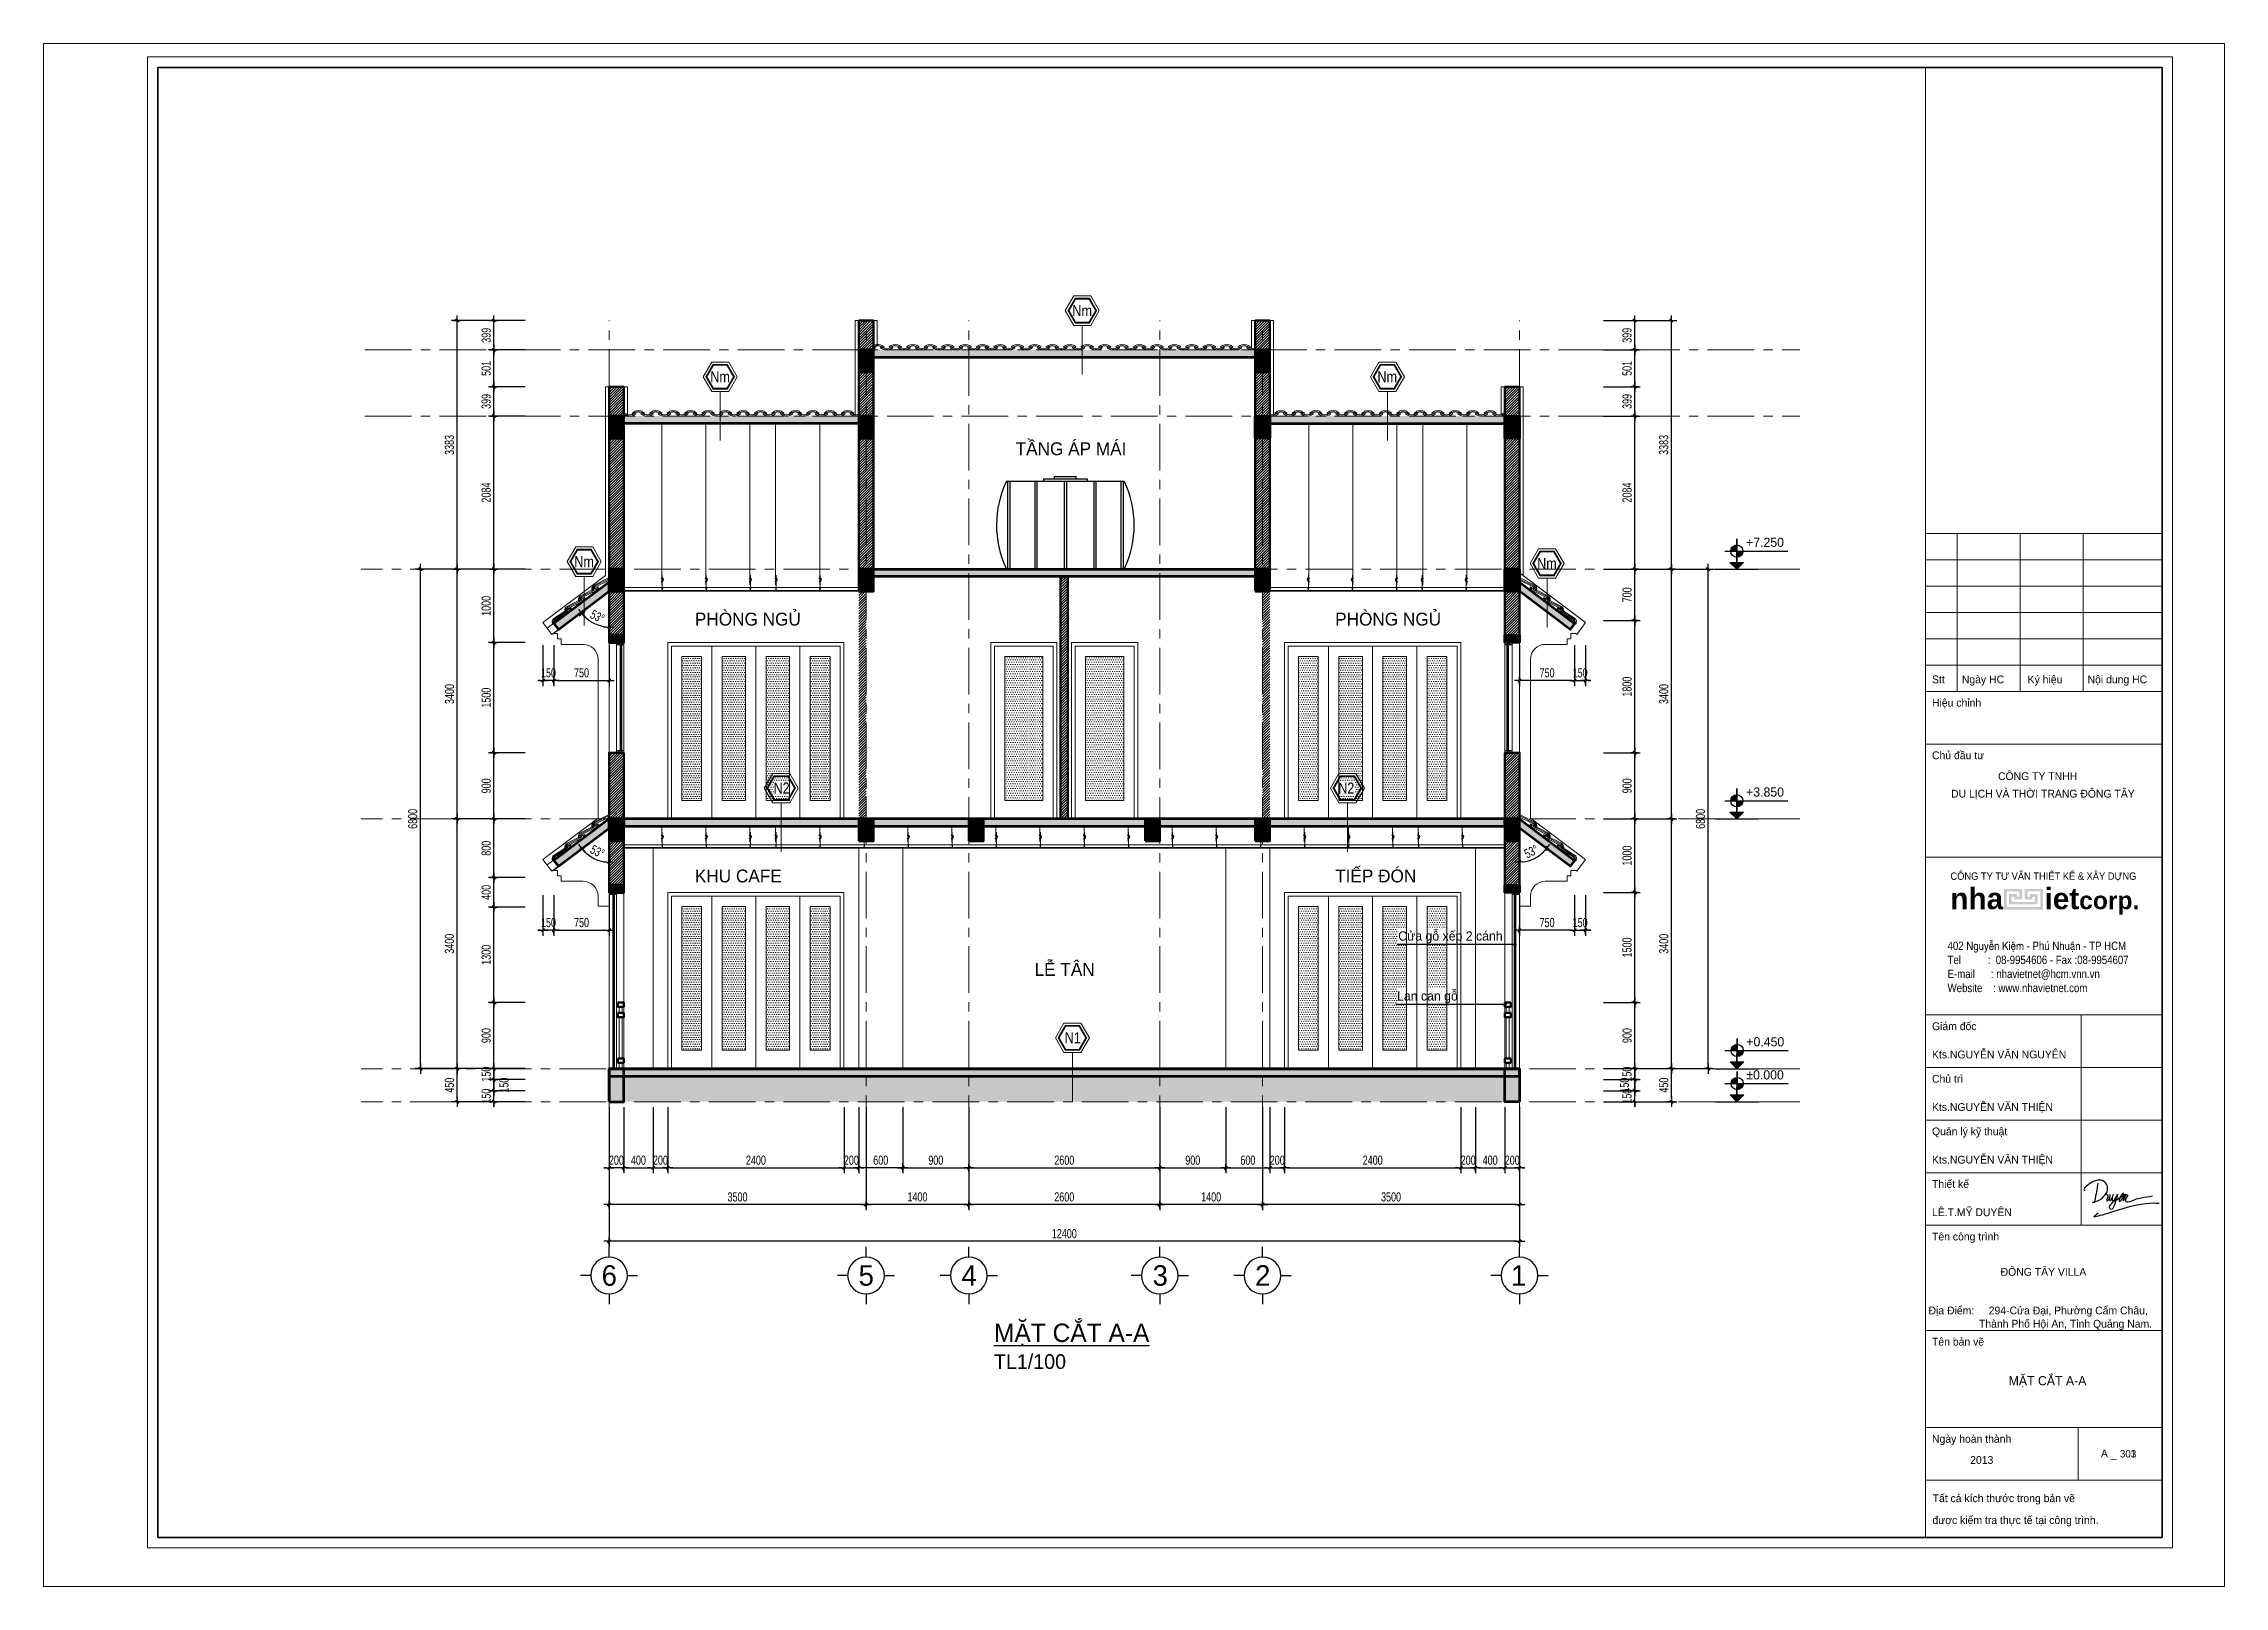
# Model space of a CAD drawing. Header units: inches. Extents: x 88947 to 296847, y 35049 to 161062.
# Drawn here: x 148347 to 178047, y 140060 to 161062 of the extents above; entities that cross this region are included whole.
import ezdxf
from ezdxf.enums import TextEntityAlignment as Align
from ezdxf.xclip import XClip

# ---------------------------------------------------------------- set-up
doc = ezdxf.new("R2010")
doc.units = ezdxf.units.IN
doc.header["$MEASUREMENT"] = 0
doc.header["$XCLIPFRAME"] = 0
doc.header["$PDMODE"] = 1
doc.linetypes.add('ACAD_ISO03W100', pattern=[30, 12, -18])
doc.linetypes.add('CENTER', pattern=[50.8, 31.75, -6.35, 6.35, -6.35])
for name, color, linetype in [('$AUDIT_BAD_LAYER1', 7, 'Continuous'), ('text', 2, 'Continuous'), ('VATDUNG', 9, 'Continuous')]:
    doc.layers.add(name, color=color, linetype=linetype)
for name, color, linetype, lineweight in [('0.15', 175, 'Continuous', 20), ('0.4', 1, 'Continuous', 30), ('A-Dims', 145, 'Continuous', 25), ('A-Text', 30, 'Continuous', 9), ('A-Wall', 2, 'Continuous', 35), ('CUA', 42, 'Continuous', 20), ('DIM', 7, 'Continuous', 25), ('GHICHU', 40, 'Continuous', 18), ('HACTH', 8, 'Continuous', 5), ('HATCH', 8, 'Continuous', 5), ('KHUNG 1', 6, 'Continuous', 70), ('KHUNG 2', 144, 'Continuous', 18), ('KY HIEU', 4, 'Continuous', 25), ('mb$0$CUA', 42, 'Continuous', 20), ('mb$0$HATCH', 69, 'Continuous', 15), ('mb$0$net manh', 251, 'Continuous', 5), ('NETMANH', 192, 'Continuous', 18), ('netthay', 254, 'Continuous', 25), ('THAY', 3, 'Continuous', 18), ('TRUC', 252, 'ACAD_ISO03W100', 13), ('TUONG', 4, 'Continuous', 50), ('vdung', 56, 'Continuous', 9)]:
    doc.layers.add(name, color=color, linetype=linetype, lineweight=lineweight)
doc.styles.add('DDCo-B-Helve-condense', font='VHELVCB.TTF')
doc.styles.add('FRANKO', font='VFRANKO.TTF')
doc.styles.add('KHUNGTEN', font='VHELVEB.TTF')
doc.styles.add('TEXT', font='VHELVCN.TTF')
doc.styles.add('VHELVEN', font='VHELVEN.TTF')
doc.styles.add('VNI-HELVE-CONDENSE', font='VNARIAL.TTF', dxfattribs={"width": 0.7})
doc.dimstyles.new('TAS-100', dxfattribs={"dimscale": 50, "dimtxt": 2.5, "dimasz": 0.7, "dimexe": 1.5, "dimexo": 1.5, "dimgap": 0.8, "dimtad": 1, "dimdec": 0, "dimzin": 3, "dimdsep": 46, "dimtxsty": 'VNI-HELVE-CONDENSE', "dimblk": 'TICK', "dimcen": 2.5, "dimclrt": 71, "dimazin": 2, "dimtfac": 0.75, "dimtdec": 0, "dimtix": 1, "dimtmove": 2, "dimatfit": 2, "dimldrblk": 'TICK123', "dimfxl": 1.5, "dimtolj": 1, "dimtzin": 0, "dimarcsym": 0})
doc.dimstyles.new('TL 50', dxfattribs={"dimscale": 50, "dimtxt": 1.25, "dimasz": 0.5, "dimexe": 1, "dimexo": 1, "dimgap": 0.5, "dimtad": 1, "dimdec": 0, "dimzin": 3, "dimdsep": 46, "dimtxsty": 'VNI-HELVE-CONDENSE', "dimblk": 'DOT', "dimcen": 2, "dimclrt": 7, "dimazin": 2, "dimtfac": 0.75, "dimtdec": 0, "dimtix": 1, "dimtmove": 2, "dimatfit": 2, "dimfxl": 1.5, "dimtolj": 1, "dimtzin": 0, "dimarcsym": 0})

msp = doc.modelspace()

# ---------------------------------------------------------------- texts
at = {"layer": 'KY HIEU', "style": 'DDCo-B-Helve-condense'}
for s, p in [('Nm', (162358.5, 157352)), ('Nm', (157426.7, 156452)), ('Nm', (166512.9, 156452)), ('Nm', (155574.5, 153934.7)), ('Nm', (168687.7, 153910.3)), ('N2', (158287.8, 150852.4)), ('N2', (165978.5, 150852.4)), ('N1', (162253.9, 147452.4))]:
    msp.add_text(s, height=150, dxfattribs=at).set_placement(p)
at = {"layer": 'text', "style": 'FRANKO'}
for s, height, p in [('TAÀNG AÙP MAÙI', 175, (161585.5, 155459.3)), ('PHOØNG NGUÛ', 175, (157216.8, 153140.1)), ('PHOØNG NGUÛ', 175, (165936.6, 153140.1)), ('KHU CAFE', 175, (157216.8, 149643.6)), ('TIEÁP ÑOÙN', 175, (165936.6, 149643.6)), ('Cöûa goã xeáp 2 caùnh', 125, (166795.5, 148852.1)), ('LEÃ TAÂN', 175, (161843, 148370.4)), ('Lan can goã', 125, (166780, 148035.3)), ('MAËT CAÉT A-A', 125, (175109, 142797.2)), ('301', 100, (176624.1, 141814.7)), ('303', 100, (176624.1, 141814.7))]:
    msp.add_text(s, height=height, dxfattribs=at).set_placement(p)
at = {"layer": 'text', "insert": (161289.9, 143636.8), "char_height": 250, "width": 3670.646, "attachment_point": 1, "style": 'FRANKO'}
msp.add_mtext('{\\LMAËT CAÉT A-A \\P\\H0.8x;\\lTL1/100}', dxfattribs=at)
msp.add_mtext('{\\LMAËT CAÉT A-A \\P\\H0.8x;\\lTL1/100}', dxfattribs=at)

# ---------------------------------------------------------------- blocks, each defined once
blk = doc.blocks.new('TICK')
at = {"layer": 'A-Dims', "color": 1}
for p, q in [((-2, 0), (2, 0)), ((0, 1.5), (0, -1.5))]:
    blk.add_line(p, q, dxfattribs=at)
at = {"layer": 'A-Dims', "color": 1, "const_width": 0.788}
blk.add_lwpolyline([(-0.33, -0.35), (0.38, 0.38)], dxfattribs=at)
at = {"layer": 'A-Dims', "color": 1, "const_width": 0.394}
for points in [[(0.24, 0.52, -0.414214), (0.52, 0.52, -1)], [(0.52, 0.52, -0.414214), (0.52, 0.24, -1)], [(-0.47, -0.21, 0.414214), (-0.47, -0.49, 1)], [(-0.47, -0.49, 0.414214), (-0.19, -0.49, 1)]]:
    blk.add_lwpolyline(points, format="xyb", dxfattribs=at)
blk = doc.blocks.new('*D956')
at = {"layer": 'Defpoints', "color": 0}
for p in [(164948, 146658), (168448, 146658), (164948, 145258)]:
    blk.add_point(p, dxfattribs=at)
at = {"layer": 'DIM', "color": 0, "lineweight": -2}
for p, q in [((164948, 146583), (164948, 145183)), ((168448, 146583), (168448, 145183)), ((168413, 145258), (164983, 145258))]:
    blk.add_line(p, q, dxfattribs=at)
at = {"layer": 'DIM', "color": 0, "lineweight": -2, "xscale": 35, "yscale": 35, "zscale": 35, "rotation": 180}
blk.add_blockref('TICK', (164948, 145258), dxfattribs=at)
at = {"layer": 'DIM', "color": 0, "lineweight": -2, "xscale": 35, "yscale": 35, "zscale": 35}
blk.add_blockref('TICK', (168448, 145258), dxfattribs=at)
at = {"layer": 'DIM', "color": 71, "insert": (166698, 145361), "char_height": 125, "attachment_point": 5, "style": 'VNI-HELVE-CONDENSE'}
blk.add_mtext('\\A1;3500', dxfattribs=at)
blk = doc.blocks.new('TICK123')
at = {"layer": 'A-Dims', "color": 1}
blk.add_lwpolyline([(0.05, 0, 0, 0.84, 0), (-2.11, 0, 8.4, 8.4, 0)], format="xyseb", dxfattribs=at)
blk = doc.blocks.new('*D957')
at = {"layer": 'Defpoints', "color": 0}
for p in [(163548, 146658), (164948, 146658), (163548, 145258)]:
    blk.add_point(p, dxfattribs=at)
at = {"layer": 'DIM', "color": 0, "lineweight": -2}
for p, q in [((163548, 146583), (163548, 145183)), ((164948, 146583), (164948, 145183)), ((164913, 145258), (163583, 145258))]:
    blk.add_line(p, q, dxfattribs=at)
at = {"layer": 'DIM', "color": 0, "lineweight": -2, "xscale": 35, "yscale": 35, "zscale": 35, "rotation": 180}
blk.add_blockref('TICK', (163548, 145258), dxfattribs=at)
at = {"layer": 'DIM', "color": 0, "lineweight": -2, "xscale": 35, "yscale": 35, "zscale": 35}
blk.add_blockref('TICK', (164948, 145258), dxfattribs=at)
at = {"layer": 'DIM', "color": 71, "insert": (164248, 145361), "char_height": 125, "attachment_point": 5, "style": 'VNI-HELVE-CONDENSE'}
blk.add_mtext('\\A1;1400', dxfattribs=at)
blk = doc.blocks.new('*D958')
at = {"layer": 'Defpoints', "color": 0}
for p in [(160948, 146658), (163548, 146658), (160948, 145258)]:
    blk.add_point(p, dxfattribs=at)
at = {"layer": 'DIM', "color": 0, "lineweight": -2}
for p, q in [((160948, 146583), (160948, 145183)), ((163548, 146583), (163548, 145183)), ((163513, 145258), (160983, 145258))]:
    blk.add_line(p, q, dxfattribs=at)
at = {"layer": 'DIM', "color": 0, "lineweight": -2, "xscale": 35, "yscale": 35, "zscale": 35, "rotation": 180}
blk.add_blockref('TICK', (160948, 145258), dxfattribs=at)
at = {"layer": 'DIM', "color": 0, "lineweight": -2, "xscale": 35, "yscale": 35, "zscale": 35}
blk.add_blockref('TICK', (163548, 145258), dxfattribs=at)
at = {"layer": 'DIM', "color": 71, "insert": (162248, 145361), "char_height": 125, "attachment_point": 5, "style": 'VNI-HELVE-CONDENSE'}
blk.add_mtext('\\A1;2600', dxfattribs=at)
blk = doc.blocks.new('*D959')
at = {"layer": 'Defpoints', "color": 0}
for p in [(159548, 146658), (160948, 146658), (159548, 145258)]:
    blk.add_point(p, dxfattribs=at)
at = {"layer": 'DIM', "color": 0, "lineweight": -2}
for p, q in [((159548, 146583), (159548, 145183)), ((160948, 146583), (160948, 145183)), ((160913, 145258), (159583, 145258))]:
    blk.add_line(p, q, dxfattribs=at)
at = {"layer": 'DIM', "color": 0, "lineweight": -2, "xscale": 35, "yscale": 35, "zscale": 35, "rotation": 180}
blk.add_blockref('TICK', (159548, 145258), dxfattribs=at)
at = {"layer": 'DIM', "color": 0, "lineweight": -2, "xscale": 35, "yscale": 35, "zscale": 35}
blk.add_blockref('TICK', (160948, 145258), dxfattribs=at)
at = {"layer": 'DIM', "color": 71, "insert": (160248, 145361), "char_height": 125, "attachment_point": 5, "style": 'VNI-HELVE-CONDENSE'}
blk.add_mtext('\\A1;1400', dxfattribs=at)
blk = doc.blocks.new('*D960')
at = {"layer": 'Defpoints', "color": 0}
for p in [(156048, 146658), (159548, 146658), (156048, 145258)]:
    blk.add_point(p, dxfattribs=at)
at = {"layer": 'DIM', "color": 0, "lineweight": -2}
for p, q in [((156048, 146583), (156048, 145183)), ((159548, 146583), (159548, 145183)), ((159513, 145258), (156083, 145258))]:
    blk.add_line(p, q, dxfattribs=at)
at = {"layer": 'DIM', "color": 0, "lineweight": -2, "xscale": 35, "yscale": 35, "zscale": 35, "rotation": 180}
blk.add_blockref('TICK', (156048, 145258), dxfattribs=at)
at = {"layer": 'DIM', "color": 0, "lineweight": -2, "xscale": 35, "yscale": 35, "zscale": 35}
blk.add_blockref('TICK', (159548, 145258), dxfattribs=at)
at = {"layer": 'DIM', "color": 71, "insert": (157798, 145361), "char_height": 125, "attachment_point": 5, "style": 'VNI-HELVE-CONDENSE'}
blk.add_mtext('\\A1;3500', dxfattribs=at)
blk = doc.blocks.new('*D961')
at = {"layer": 'Defpoints', "color": 0}
for p in [(156048, 146658), (168448, 146658), (156048, 144758)]:
    blk.add_point(p, dxfattribs=at)
at = {"layer": 'DIM', "color": 0, "lineweight": -2}
for p, q in [((156048, 146583), (156048, 144683)), ((168448, 146583), (168448, 144683)), ((168413, 144758), (156083, 144758))]:
    blk.add_line(p, q, dxfattribs=at)
at = {"layer": 'DIM', "color": 0, "lineweight": -2, "xscale": 35, "yscale": 35, "zscale": 35, "rotation": 180}
blk.add_blockref('TICK', (156048, 144758), dxfattribs=at)
at = {"layer": 'DIM', "color": 0, "lineweight": -2, "xscale": 35, "yscale": 35, "zscale": 35}
blk.add_blockref('TICK', (168448, 144758), dxfattribs=at)
at = {"layer": 'DIM', "color": 71, "insert": (162248, 144861), "char_height": 125, "attachment_point": 5, "style": 'VNI-HELVE-CONDENSE'}
blk.add_mtext('\\A1;12400', dxfattribs=at)
blk = doc.blocks.new('*D1037')
at = {"layer": 'Defpoints', "color": 0}
for p in [(153979, 147108), (154979, 147108), (154979, 146658)]:
    blk.add_point(p, dxfattribs=at)
at = {"layer": 'DIM', "color": 0, "lineweight": -2}
for p, q in [((154904, 147108), (153904, 147108)), ((153979, 146693), (153979, 147073)), ((154904, 146658), (153904, 146658))]:
    blk.add_line(p, q, dxfattribs=at)
at = {"layer": 'DIM', "color": 0, "lineweight": -2, "xscale": 35, "yscale": 35, "zscale": 35}
for p, rotation in [((153979, 147108), 90), ((153979, 146658), 270)]:
    blk.add_blockref('TICK', p, dxfattribs=dict(at, rotation=rotation))
at = {"layer": 'DIM', "color": 71, "insert": (153875, 146883), "char_height": 125, "attachment_point": 5, "rotation": 90, "style": 'VNI-HELVE-CONDENSE'}
blk.add_mtext('\\A1;450', dxfattribs=at)
blk = doc.blocks.new('*D1038')
at = {"layer": 'Defpoints', "color": 0}
for p in [(153979, 150508), (154979, 150508), (154979, 147108)]:
    blk.add_point(p, dxfattribs=at)
at = {"layer": 'DIM', "color": 0, "lineweight": -2}
for p, q in [((154904, 150508), (153904, 150508)), ((153979, 147143), (153979, 150473)), ((154904, 147108), (153904, 147108))]:
    blk.add_line(p, q, dxfattribs=at)
at = {"layer": 'DIM', "color": 0, "lineweight": -2, "xscale": 35, "yscale": 35, "zscale": 35}
for p, rotation in [((153979, 150508), 90), ((153979, 147108), 270)]:
    blk.add_blockref('TICK', p, dxfattribs=dict(at, rotation=rotation))
at = {"layer": 'DIM', "color": 71, "insert": (153875, 148808), "char_height": 125, "attachment_point": 5, "rotation": 90, "style": 'VNI-HELVE-CONDENSE'}
blk.add_mtext('\\A1;3400', dxfattribs=at)
blk = doc.blocks.new('*D1039')
at = {"layer": 'Defpoints', "color": 0}
for p in [(153979, 153908), (154979, 153908), (154979, 150508)]:
    blk.add_point(p, dxfattribs=at)
at = {"layer": 'DIM', "color": 0, "lineweight": -2}
for p, q in [((154904, 153908), (153904, 153908)), ((153979, 150543), (153979, 153873)), ((154904, 150508), (153904, 150508))]:
    blk.add_line(p, q, dxfattribs=at)
at = {"layer": 'DIM', "color": 0, "lineweight": -2, "xscale": 35, "yscale": 35, "zscale": 35}
for p, rotation in [((153979, 153908), 90), ((153979, 150508), 270)]:
    blk.add_blockref('TICK', p, dxfattribs=dict(at, rotation=rotation))
at = {"layer": 'DIM', "color": 71, "insert": (153875, 152208), "char_height": 125, "attachment_point": 5, "rotation": 90, "style": 'VNI-HELVE-CONDENSE'}
blk.add_mtext('\\A1;3400', dxfattribs=at)
blk = doc.blocks.new('*D1040')
at = {"layer": 'Defpoints', "color": 0}
for p in [(153479, 153908), (154979, 153908), (154979, 147108)]:
    blk.add_point(p, dxfattribs=at)
at = {"layer": 'DIM', "color": 0, "lineweight": -2}
for p, q in [((154904, 153908), (153404, 153908)), ((153479, 147143), (153479, 153873)), ((154904, 147108), (153404, 147108))]:
    blk.add_line(p, q, dxfattribs=at)
at = {"layer": 'DIM', "color": 0, "lineweight": -2, "xscale": 35, "yscale": 35, "zscale": 35}
for p, rotation in [((153479, 153908), 90), ((153479, 147108), 270)]:
    blk.add_blockref('TICK', p, dxfattribs=dict(at, rotation=rotation))
at = {"layer": 'DIM', "color": 71, "insert": (153375, 150508), "char_height": 125, "attachment_point": 5, "rotation": 90, "style": 'VNI-HELVE-CONDENSE'}
blk.add_mtext('\\A1;6800', dxfattribs=at)
blk = doc.blocks.new('*D1041')
at = {"layer": 'Defpoints', "color": 0}
for p in [(153979, 157291), (154979, 157291), (154979, 153908)]:
    blk.add_point(p, dxfattribs=at)
at = {"layer": 'DIM', "color": 0, "lineweight": -2}
for p, q in [((154904, 157291), (153904, 157291)), ((153979, 153943), (153979, 157256)), ((154904, 153908), (153904, 153908))]:
    blk.add_line(p, q, dxfattribs=at)
at = {"layer": 'DIM', "color": 0, "lineweight": -2, "xscale": 35, "yscale": 35, "zscale": 35}
for p, rotation in [((153979, 157291), 90), ((153979, 153908), 270)]:
    blk.add_blockref('TICK', p, dxfattribs=dict(at, rotation=rotation))
at = {"layer": 'DIM', "color": 71, "insert": (153875, 155599), "char_height": 125, "attachment_point": 5, "rotation": 90, "style": 'VNI-HELVE-CONDENSE'}
blk.add_mtext('\\A1;3383', dxfattribs=at)
blk = doc.blocks.new('*D1042')
at = {"layer": 'Defpoints', "color": 0}
for p in [(154479, 156391), (154979, 156391), (154979, 155992)]:
    blk.add_point(p, dxfattribs=at)
at = {"layer": 'DIM', "color": 0, "lineweight": -2}
for p, q in [((154904, 156391), (154404, 156391)), ((154479, 156027), (154479, 156356)), ((154904, 155992), (154404, 155992))]:
    blk.add_line(p, q, dxfattribs=at)
at = {"layer": 'DIM', "color": 0, "lineweight": -2, "xscale": 35, "yscale": 35, "zscale": 35}
for p, rotation in [((154479, 156391), 90), ((154479, 155992), 270)]:
    blk.add_blockref('TICK', p, dxfattribs=dict(at, rotation=rotation))
at = {"layer": 'DIM', "color": 71, "insert": (154375, 156191), "char_height": 125, "attachment_point": 5, "rotation": 90, "style": 'VNI-HELVE-CONDENSE'}
blk.add_mtext('\\A1;399', dxfattribs=at)
blk = doc.blocks.new('*D1043')
at = {"layer": 'Defpoints', "color": 0}
for p in [(154479, 156892), (154979, 156892), (154979, 156391)]:
    blk.add_point(p, dxfattribs=at)
at = {"layer": 'DIM', "color": 0, "lineweight": -2}
for p, q in [((154904, 156892), (154404, 156892)), ((154479, 156426), (154479, 156857)), ((154904, 156391), (154404, 156391))]:
    blk.add_line(p, q, dxfattribs=at)
at = {"layer": 'DIM', "color": 0, "lineweight": -2, "xscale": 35, "yscale": 35, "zscale": 35}
for p, rotation in [((154479, 156892), 90), ((154479, 156391), 270)]:
    blk.add_blockref('TICK', p, dxfattribs=dict(at, rotation=rotation))
at = {"layer": 'DIM', "color": 71, "insert": (154375, 156641), "char_height": 125, "attachment_point": 5, "rotation": 90, "style": 'VNI-HELVE-CONDENSE'}
blk.add_mtext('\\A1;501', dxfattribs=at)
blk = doc.blocks.new('*D1044')
at = {"layer": 'Defpoints', "color": 0}
for p in [(154479, 157291), (154979, 157291), (154979, 156892)]:
    blk.add_point(p, dxfattribs=at)
at = {"layer": 'DIM', "color": 0, "lineweight": -2}
for p, q in [((154904, 157291), (154404, 157291)), ((154479, 156927), (154479, 157256)), ((154904, 156892), (154404, 156892))]:
    blk.add_line(p, q, dxfattribs=at)
at = {"layer": 'DIM', "color": 0, "lineweight": -2, "xscale": 35, "yscale": 35, "zscale": 35}
for p, rotation in [((154479, 157291), 90), ((154479, 156892), 270)]:
    blk.add_blockref('TICK', p, dxfattribs=dict(at, rotation=rotation))
at = {"layer": 'DIM', "color": 71, "insert": (154375, 157091), "char_height": 125, "attachment_point": 5, "rotation": 90, "style": 'VNI-HELVE-CONDENSE'}
blk.add_mtext('\\A1;399', dxfattribs=at)
blk = doc.blocks.new('*D1045')
at = {"layer": 'Defpoints', "color": 0}
for p in [(154479, 146808), (154979, 146808), (154979, 146658)]:
    blk.add_point(p, dxfattribs=at)
at = {"layer": 'DIM', "color": 0, "lineweight": -2}
for p, q in [((154904, 146808), (154404, 146808)), ((154479, 146843), (154479, 146878)), ((154479, 146658), (154479, 146808)), ((154904, 146658), (154404, 146658)), ((154479, 146623), (154479, 146588))]:
    blk.add_line(p, q, dxfattribs=at)
at = {"layer": 'DIM', "color": 0, "lineweight": -2, "xscale": 35, "yscale": 35, "zscale": 35}
for p, rotation in [((154479, 146808), 270), ((154479, 146658), 90)]:
    blk.add_blockref('TICK', p, dxfattribs=dict(at, rotation=rotation))
at = {"layer": 'DIM', "color": 71, "insert": (154375, 146733), "char_height": 125, "attachment_point": 5, "rotation": 90, "style": 'VNI-HELVE-CONDENSE'}
blk.add_mtext('\\A1;150', dxfattribs=at)
blk = doc.blocks.new('*D1046')
at = {"layer": 'Defpoints', "color": 0}
for p in [(154479, 147108), (154979, 147108), (154979, 146958)]:
    blk.add_point(p, dxfattribs=at)
at = {"layer": 'DIM', "color": 0, "lineweight": -2}
for p, q in [((154904, 147108), (154404, 147108)), ((154479, 147143), (154479, 147178)), ((154479, 146958), (154479, 147108)), ((154904, 146958), (154404, 146958)), ((154479, 146923), (154479, 146888))]:
    blk.add_line(p, q, dxfattribs=at)
at = {"layer": 'DIM', "color": 0, "lineweight": -2, "xscale": 35, "yscale": 35, "zscale": 35}
for p, rotation in [((154479, 147108), 270), ((154479, 146958), 90)]:
    blk.add_blockref('TICK', p, dxfattribs=dict(at, rotation=rotation))
at = {"layer": 'DIM', "color": 71, "insert": (154375, 147033), "char_height": 125, "attachment_point": 5, "rotation": 90, "style": 'VNI-HELVE-CONDENSE'}
blk.add_mtext('\\A1;150', dxfattribs=at)
blk = doc.blocks.new('*D1047')
at = {"layer": 'Defpoints', "color": 0}
for p in [(154479, 148008), (154979, 148008), (154979, 147108)]:
    blk.add_point(p, dxfattribs=at)
at = {"layer": 'DIM', "color": 0, "lineweight": -2}
for p, q in [((154904, 148008), (154404, 148008)), ((154479, 147143), (154479, 147973)), ((154904, 147108), (154404, 147108))]:
    blk.add_line(p, q, dxfattribs=at)
at = {"layer": 'DIM', "color": 0, "lineweight": -2, "xscale": 35, "yscale": 35, "zscale": 35}
for p, rotation in [((154479, 148008), 90), ((154479, 147108), 270)]:
    blk.add_blockref('TICK', p, dxfattribs=dict(at, rotation=rotation))
at = {"layer": 'DIM', "color": 71, "insert": (154375, 147558), "char_height": 125, "attachment_point": 5, "rotation": 90, "style": 'VNI-HELVE-CONDENSE'}
blk.add_mtext('\\A1;900', dxfattribs=at)
blk = doc.blocks.new('*D1048')
at = {"layer": 'Defpoints', "color": 0}
for p in [(154479, 150508), (154979, 150508), (154979, 149708)]:
    blk.add_point(p, dxfattribs=at)
at = {"layer": 'DIM', "color": 0, "lineweight": -2}
for p, q in [((154904, 150508), (154404, 150508)), ((154479, 149743), (154479, 150473)), ((154904, 149708), (154404, 149708))]:
    blk.add_line(p, q, dxfattribs=at)
at = {"layer": 'DIM', "color": 0, "lineweight": -2, "xscale": 35, "yscale": 35, "zscale": 35}
for p, rotation in [((154479, 150508), 90), ((154479, 149708), 270)]:
    blk.add_blockref('TICK', p, dxfattribs=dict(at, rotation=rotation))
at = {"layer": 'DIM', "color": 71, "insert": (154375, 150108), "char_height": 125, "attachment_point": 5, "rotation": 90, "style": 'VNI-HELVE-CONDENSE'}
blk.add_mtext('\\A1;800', dxfattribs=at)
blk = doc.blocks.new('*D1049')
at = {"layer": 'Defpoints', "color": 0}
for p in [(154479, 151408), (154979, 151408), (154979, 150508)]:
    blk.add_point(p, dxfattribs=at)
at = {"layer": 'DIM', "color": 0, "lineweight": -2}
for p, q in [((154904, 151408), (154404, 151408)), ((154479, 150543), (154479, 151373)), ((154904, 150508), (154404, 150508))]:
    blk.add_line(p, q, dxfattribs=at)
at = {"layer": 'DIM', "color": 0, "lineweight": -2, "xscale": 35, "yscale": 35, "zscale": 35}
for p, rotation in [((154479, 151408), 90), ((154479, 150508), 270)]:
    blk.add_blockref('TICK', p, dxfattribs=dict(at, rotation=rotation))
at = {"layer": 'DIM', "color": 71, "insert": (154375, 150958), "char_height": 125, "attachment_point": 5, "rotation": 90, "style": 'VNI-HELVE-CONDENSE'}
blk.add_mtext('\\A1;900', dxfattribs=at)
blk = doc.blocks.new('*D1050')
at = {"layer": 'Defpoints', "color": 0}
for p in [(154479, 152908), (154979, 152908), (154979, 151408)]:
    blk.add_point(p, dxfattribs=at)
at = {"layer": 'DIM', "color": 0, "lineweight": -2}
for p, q in [((154904, 152908), (154404, 152908)), ((154479, 151443), (154479, 152873)), ((154904, 151408), (154404, 151408))]:
    blk.add_line(p, q, dxfattribs=at)
at = {"layer": 'DIM', "color": 0, "lineweight": -2, "xscale": 35, "yscale": 35, "zscale": 35}
for p, rotation in [((154479, 152908), 90), ((154479, 151408), 270)]:
    blk.add_blockref('TICK', p, dxfattribs=dict(at, rotation=rotation))
at = {"layer": 'DIM', "color": 71, "insert": (154375, 152158), "char_height": 125, "attachment_point": 5, "rotation": 90, "style": 'VNI-HELVE-CONDENSE'}
blk.add_mtext('\\A1;1500', dxfattribs=at)
blk = doc.blocks.new('*D1051')
at = {"layer": 'Defpoints', "color": 0}
for p in [(154479, 153908), (154979, 153908), (154979, 152908)]:
    blk.add_point(p, dxfattribs=at)
at = {"layer": 'DIM', "color": 0, "lineweight": -2}
for p, q in [((154904, 153908), (154404, 153908)), ((154479, 152943), (154479, 153873)), ((154904, 152908), (154404, 152908))]:
    blk.add_line(p, q, dxfattribs=at)
at = {"layer": 'DIM', "color": 0, "lineweight": -2, "xscale": 35, "yscale": 35, "zscale": 35}
for p, rotation in [((154479, 153908), 90), ((154479, 152908), 270)]:
    blk.add_blockref('TICK', p, dxfattribs=dict(at, rotation=rotation))
at = {"layer": 'DIM', "color": 71, "insert": (154375, 153408), "char_height": 125, "attachment_point": 5, "rotation": 90, "style": 'VNI-HELVE-CONDENSE'}
blk.add_mtext('\\A1;1000', dxfattribs=at)
blk = doc.blocks.new('*D1052')
at = {"layer": 'Defpoints', "color": 0}
for p in [(154479, 155992), (154979, 155992), (154979, 153908)]:
    blk.add_point(p, dxfattribs=at)
at = {"layer": 'DIM', "color": 0, "lineweight": -2}
for p, q in [((154904, 155992), (154404, 155992)), ((154479, 153943), (154479, 155957)), ((154904, 153908), (154404, 153908))]:
    blk.add_line(p, q, dxfattribs=at)
at = {"layer": 'DIM', "color": 0, "lineweight": -2, "xscale": 35, "yscale": 35, "zscale": 35}
for p, rotation in [((154479, 155992), 90), ((154479, 153908), 270)]:
    blk.add_blockref('TICK', p, dxfattribs=dict(at, rotation=rotation))
at = {"layer": 'DIM', "color": 71, "insert": (154375, 154950), "char_height": 125, "attachment_point": 5, "rotation": 90, "style": 'VNI-HELVE-CONDENSE'}
blk.add_mtext('\\A1;2084', dxfattribs=at)
blk = doc.blocks.new('*D1053')
at = {"layer": 'Defpoints', "color": 0}
for p in [(154479, 149308), (154979, 149308), (154979, 148008)]:
    blk.add_point(p, dxfattribs=at)
at = {"layer": 'DIM', "color": 0, "lineweight": -2}
for p, q in [((154904, 149308), (154404, 149308)), ((154479, 148043), (154479, 149273)), ((154904, 148008), (154404, 148008))]:
    blk.add_line(p, q, dxfattribs=at)
at = {"layer": 'DIM', "color": 0, "lineweight": -2, "xscale": 35, "yscale": 35, "zscale": 35}
for p, rotation in [((154479, 149308), 90), ((154479, 148008), 270)]:
    blk.add_blockref('TICK', p, dxfattribs=dict(at, rotation=rotation))
at = {"layer": 'DIM', "color": 71, "insert": (154375, 148658), "char_height": 125, "attachment_point": 5, "rotation": 90, "style": 'VNI-HELVE-CONDENSE'}
blk.add_mtext('\\A1;1300', dxfattribs=at)
blk = doc.blocks.new('*D1054')
at = {"layer": 'Defpoints', "color": 0}
for p in [(154479, 146958), (154979, 146958), (154979, 146808)]:
    blk.add_point(p, dxfattribs=at)
at = {"layer": 'DIM', "color": 0, "lineweight": -2}
for p, q in [((154479, 146993), (154479, 147028)), ((154904, 146958), (154404, 146958)), ((154904, 146808), (154404, 146808)), ((154479, 146808), (154479, 146958)), ((154479, 146773), (154479, 146738))]:
    blk.add_line(p, q, dxfattribs=at)
at = {"layer": 'DIM', "color": 0, "lineweight": -2, "xscale": 35, "yscale": 35, "zscale": 35}
for p, rotation in [((154479, 146958), 270), ((154479, 146808), 90)]:
    blk.add_blockref('TICK', p, dxfattribs=dict(at, rotation=rotation))
at = {"layer": 'DIM', "color": 71, "insert": (154617, 146883), "char_height": 125, "attachment_point": 5, "rotation": 90, "style": 'VNI-HELVE-CONDENSE'}
blk.add_mtext('\\A1;150', dxfattribs=at)
blk = doc.blocks.new('*D1055')
at = {"layer": 'Defpoints', "color": 0}
for p in [(154479, 149708), (154979, 149708), (154979, 149308)]:
    blk.add_point(p, dxfattribs=at)
at = {"layer": 'DIM', "color": 0, "lineweight": -2}
for p, q in [((154904, 149708), (154404, 149708)), ((154479, 149343), (154479, 149673)), ((154904, 149308), (154404, 149308))]:
    blk.add_line(p, q, dxfattribs=at)
at = {"layer": 'DIM', "color": 0, "lineweight": -2, "xscale": 35, "yscale": 35, "zscale": 35}
for p, rotation in [((154479, 149708), 90), ((154479, 149308), 270)]:
    blk.add_blockref('TICK', p, dxfattribs=dict(at, rotation=rotation))
at = {"layer": 'DIM', "color": 71, "insert": (154375, 149508), "char_height": 125, "attachment_point": 5, "rotation": 90, "style": 'VNI-HELVE-CONDENSE'}
blk.add_mtext('\\A1;400', dxfattribs=at)
blk = doc.blocks.new('*D1056')
at = {"layer": 'Defpoints', "color": 0}
for p in [(155298, 149546), (156048, 149546), (156048, 148992)]:
    blk.add_point(p, dxfattribs=at)
at = {"layer": 'DIM', "color": 0, "lineweight": -2}
for p, q in [((155298, 149471), (155298, 148917)), ((156048, 149471), (156048, 148917)), ((155333, 148992), (156013, 148992))]:
    blk.add_line(p, q, dxfattribs=at)
at = {"layer": 'DIM', "color": 0, "lineweight": -2, "xscale": 35, "yscale": 35, "zscale": 35, "rotation": 180}
blk.add_blockref('TICK', (155298, 148992), dxfattribs=at)
at = {"layer": 'DIM', "color": 0, "lineweight": -2, "xscale": 35, "yscale": 35, "zscale": 35}
blk.add_blockref('TICK', (156048, 148992), dxfattribs=at)
at = {"layer": 'DIM', "color": 71, "insert": (155673, 149096), "char_height": 125, "attachment_point": 5, "style": 'VNI-HELVE-CONDENSE'}
blk.add_mtext('\\A1;750', dxfattribs=at)
blk = doc.blocks.new('*D1057')
at = {"layer": 'Defpoints', "color": 0}
for p in [(155148, 149546), (155298, 149546), (155148, 148992)]:
    blk.add_point(p, dxfattribs=at)
at = {"layer": 'DIM', "color": 0, "lineweight": -2}
for p, q in [((155148, 149471), (155148, 148917)), ((155298, 149471), (155298, 148917)), ((155113, 148992), (155078, 148992)), ((155298, 148992), (155148, 148992)), ((155333, 148992), (155368, 148992))]:
    blk.add_line(p, q, dxfattribs=at)
at = {"layer": 'DIM', "color": 0, "lineweight": -2, "xscale": 35, "yscale": 35, "zscale": 35}
blk.add_blockref('TICK', (155148, 148992), dxfattribs=at)
at = {"layer": 'DIM', "color": 0, "lineweight": -2, "xscale": 35, "yscale": 35, "zscale": 35, "rotation": 180}
blk.add_blockref('TICK', (155298, 148992), dxfattribs=at)
at = {"layer": 'DIM', "color": 71, "insert": (155223, 149096), "char_height": 125, "attachment_point": 5, "style": 'VNI-HELVE-CONDENSE'}
blk.add_mtext('\\A1;150', dxfattribs=at)
blk = doc.blocks.new('*D2844')
at = {"layer": 'Defpoints', "color": 0}
for p in [(156048, 150382), (155782, 150007), (156048, 150208), (155358, 149863), (156048, 149508)]:
    blk.add_point(p, dxfattribs=at)
at = {"layer": 'DIM', "color": 0, "lineweight": -2}
blk.add_arc((156048, 150382), 460, 221.3574, 265.6426, dxfattribs=at)
at = {"layer": 'DIM', "color": 0, "lineweight": -2, "xscale": 35, "yscale": 35, "zscale": 35}
for p, rotation in [((155680, 150105), 129.178707108806), ((156048, 149922), 357.8212928911929)]:
    blk.add_blockref('TICK', p, dxfattribs=dict(at, rotation=rotation))
at = {"layer": 'DIM', "color": 71, "insert": (155889, 150063), "char_height": 125, "attachment_point": 5, "rotation": 333.5, "style": 'VNI-HELVE-CONDENSE'}
blk.add_mtext('\\A1;53°', dxfattribs=at)
blk = doc.blocks.new('*D1058')
at = {"layer": 'Defpoints', "color": 0}
for p in [(156048, 153582), (155358, 153062), (155782, 153206), (156048, 153008), (156048, 152808)]:
    blk.add_point(p, dxfattribs=at)
at = {"layer": 'DIM', "color": 0, "lineweight": -2}
blk.add_line((156048, 153083), (156048, 153197), dxfattribs=at)
blk.add_arc((156048, 153582), 460, 221.3574, 265.6426, dxfattribs=at)
at = {"layer": 'DIM', "color": 0, "lineweight": -2, "xscale": 35, "yscale": 35, "zscale": 35}
for p, rotation in [((155680, 153305), 129.1787071088052), ((156048, 153122), 357.8212928911972)]:
    blk.add_blockref('TICK', p, dxfattribs=dict(at, rotation=rotation))
at = {"layer": 'DIM', "color": 71, "insert": (155889, 153263), "char_height": 125, "attachment_point": 5, "rotation": 333.5, "style": 'VNI-HELVE-CONDENSE'}
blk.add_mtext('\\A1;53°', dxfattribs=at)
blk = doc.blocks.new('*D1059')
at = {"layer": 'Defpoints', "color": 0}
for p in [(169516, 147108), (170516, 147108), (169516, 146658)]:
    blk.add_point(p, dxfattribs=at)
at = {"layer": 'DIM', "color": 0, "lineweight": -2}
for p, q in [((169591, 147108), (170591, 147108)), ((170516, 146693), (170516, 147073)), ((169591, 146658), (170591, 146658))]:
    blk.add_line(p, q, dxfattribs=at)
at = {"layer": 'DIM', "color": 0, "lineweight": -2, "xscale": 35, "yscale": 35, "zscale": 35}
for p, rotation in [((170516, 147108), 90), ((170516, 146658), 270)]:
    blk.add_blockref('TICK', p, dxfattribs=dict(at, rotation=rotation))
at = {"layer": 'DIM', "color": 71, "insert": (170413, 146883), "char_height": 125, "attachment_point": 5, "rotation": 90, "style": 'VNI-HELVE-CONDENSE'}
blk.add_mtext('\\A1;450', dxfattribs=at)
blk = doc.blocks.new('*D1060')
at = {"layer": 'Defpoints', "color": 0}
for p in [(169516, 150508), (170516, 150508), (169516, 147108)]:
    blk.add_point(p, dxfattribs=at)
at = {"layer": 'DIM', "color": 0, "lineweight": -2}
for p, q in [((169591, 150508), (170591, 150508)), ((170516, 147143), (170516, 150473)), ((169591, 147108), (170591, 147108))]:
    blk.add_line(p, q, dxfattribs=at)
at = {"layer": 'DIM', "color": 0, "lineweight": -2, "xscale": 35, "yscale": 35, "zscale": 35}
for p, rotation in [((170516, 150508), 90), ((170516, 147108), 270)]:
    blk.add_blockref('TICK', p, dxfattribs=dict(at, rotation=rotation))
at = {"layer": 'DIM', "color": 71, "insert": (170413, 148808), "char_height": 125, "attachment_point": 5, "rotation": 90, "style": 'VNI-HELVE-CONDENSE'}
blk.add_mtext('\\A1;3400', dxfattribs=at)
blk = doc.blocks.new('*D1061')
at = {"layer": 'Defpoints', "color": 0}
for p in [(169516, 153908), (170516, 153908), (169516, 150508)]:
    blk.add_point(p, dxfattribs=at)
at = {"layer": 'DIM', "color": 0, "lineweight": -2}
for p, q in [((169591, 153908), (170591, 153908)), ((170516, 150543), (170516, 153873)), ((169591, 150508), (170591, 150508))]:
    blk.add_line(p, q, dxfattribs=at)
at = {"layer": 'DIM', "color": 0, "lineweight": -2, "xscale": 35, "yscale": 35, "zscale": 35}
for p, rotation in [((170516, 153908), 90), ((170516, 150508), 270)]:
    blk.add_blockref('TICK', p, dxfattribs=dict(at, rotation=rotation))
at = {"layer": 'DIM', "color": 71, "insert": (170413, 152208), "char_height": 125, "attachment_point": 5, "rotation": 90, "style": 'VNI-HELVE-CONDENSE'}
blk.add_mtext('\\A1;3400', dxfattribs=at)
blk = doc.blocks.new('*D1062')
at = {"layer": 'Defpoints', "color": 0}
for p in [(169516, 153908), (171016, 153908), (169516, 147108)]:
    blk.add_point(p, dxfattribs=at)
at = {"layer": 'DIM', "color": 0, "lineweight": -2}
for p, q in [((169591, 153908), (171091, 153908)), ((171016, 147143), (171016, 153873)), ((169591, 147108), (171091, 147108))]:
    blk.add_line(p, q, dxfattribs=at)
at = {"layer": 'DIM', "color": 0, "lineweight": -2, "xscale": 35, "yscale": 35, "zscale": 35}
for p, rotation in [((171016, 153908), 90), ((171016, 147108), 270)]:
    blk.add_blockref('TICK', p, dxfattribs=dict(at, rotation=rotation))
at = {"layer": 'DIM', "color": 71, "insert": (170913, 150508), "char_height": 125, "attachment_point": 5, "rotation": 90, "style": 'VNI-HELVE-CONDENSE'}
blk.add_mtext('\\A1;6800', dxfattribs=at)
blk = doc.blocks.new('*D1063')
at = {"layer": 'Defpoints', "color": 0}
for p in [(169516, 157291), (170516, 157291), (169516, 153908)]:
    blk.add_point(p, dxfattribs=at)
at = {"layer": 'DIM', "color": 0, "lineweight": -2}
for p, q in [((169591, 157291), (170591, 157291)), ((170516, 153943), (170516, 157256)), ((169591, 153908), (170591, 153908))]:
    blk.add_line(p, q, dxfattribs=at)
at = {"layer": 'DIM', "color": 0, "lineweight": -2, "xscale": 35, "yscale": 35, "zscale": 35}
for p, rotation in [((170516, 157291), 90), ((170516, 153908), 270)]:
    blk.add_blockref('TICK', p, dxfattribs=dict(at, rotation=rotation))
at = {"layer": 'DIM', "color": 71, "insert": (170413, 155599), "char_height": 125, "attachment_point": 5, "rotation": 90, "style": 'VNI-HELVE-CONDENSE'}
blk.add_mtext('\\A1;3383', dxfattribs=at)
blk = doc.blocks.new('*D1064')
at = {"layer": 'Defpoints', "color": 0}
for p in [(169516, 156391), (170016, 156391), (169516, 155992)]:
    blk.add_point(p, dxfattribs=at)
at = {"layer": 'DIM', "color": 0, "lineweight": -2}
for p, q in [((169591, 156391), (170091, 156391)), ((170016, 156027), (170016, 156356)), ((169591, 155992), (170091, 155992))]:
    blk.add_line(p, q, dxfattribs=at)
at = {"layer": 'DIM', "color": 0, "lineweight": -2, "xscale": 35, "yscale": 35, "zscale": 35}
for p, rotation in [((170016, 156391), 90), ((170016, 155992), 270)]:
    blk.add_blockref('TICK', p, dxfattribs=dict(at, rotation=rotation))
at = {"layer": 'DIM', "color": 71, "insert": (169913, 156191), "char_height": 125, "attachment_point": 5, "rotation": 90, "style": 'VNI-HELVE-CONDENSE'}
blk.add_mtext('\\A1;399', dxfattribs=at)
blk = doc.blocks.new('*D1065')
at = {"layer": 'Defpoints', "color": 0}
for p in [(169516, 156892), (170016, 156892), (169516, 156391)]:
    blk.add_point(p, dxfattribs=at)
at = {"layer": 'DIM', "color": 0, "lineweight": -2}
for p, q in [((169591, 156892), (170091, 156892)), ((170016, 156426), (170016, 156857)), ((169591, 156391), (170091, 156391))]:
    blk.add_line(p, q, dxfattribs=at)
at = {"layer": 'DIM', "color": 0, "lineweight": -2, "xscale": 35, "yscale": 35, "zscale": 35}
for p, rotation in [((170016, 156892), 90), ((170016, 156391), 270)]:
    blk.add_blockref('TICK', p, dxfattribs=dict(at, rotation=rotation))
at = {"layer": 'DIM', "color": 71, "insert": (169913, 156641), "char_height": 125, "attachment_point": 5, "rotation": 90, "style": 'VNI-HELVE-CONDENSE'}
blk.add_mtext('\\A1;501', dxfattribs=at)
blk = doc.blocks.new('*D1066')
at = {"layer": 'Defpoints', "color": 0}
for p in [(169516, 157291), (170016, 157291), (169516, 156892)]:
    blk.add_point(p, dxfattribs=at)
at = {"layer": 'DIM', "color": 0, "lineweight": -2}
for p, q in [((169591, 157291), (170091, 157291)), ((170016, 156927), (170016, 157256)), ((169591, 156892), (170091, 156892))]:
    blk.add_line(p, q, dxfattribs=at)
at = {"layer": 'DIM', "color": 0, "lineweight": -2, "xscale": 35, "yscale": 35, "zscale": 35}
for p, rotation in [((170016, 157291), 90), ((170016, 156892), 270)]:
    blk.add_blockref('TICK', p, dxfattribs=dict(at, rotation=rotation))
at = {"layer": 'DIM', "color": 71, "insert": (169913, 157091), "char_height": 125, "attachment_point": 5, "rotation": 90, "style": 'VNI-HELVE-CONDENSE'}
blk.add_mtext('\\A1;399', dxfattribs=at)
blk = doc.blocks.new('*D1067')
at = {"layer": 'Defpoints', "color": 0}
for p in [(169516, 146808), (170016, 146808), (169516, 146658)]:
    blk.add_point(p, dxfattribs=at)
at = {"layer": 'DIM', "color": 0, "lineweight": -2}
for p, q in [((169591, 146808), (170091, 146808)), ((170016, 146843), (170016, 146878)), ((170016, 146658), (170016, 146808)), ((169591, 146658), (170091, 146658)), ((170016, 146623), (170016, 146588))]:
    blk.add_line(p, q, dxfattribs=at)
at = {"layer": 'DIM', "color": 0, "lineweight": -2, "xscale": 35, "yscale": 35, "zscale": 35}
for p, rotation in [((170016, 146808), 270), ((170016, 146658), 90)]:
    blk.add_blockref('TICK', p, dxfattribs=dict(at, rotation=rotation))
at = {"layer": 'DIM', "color": 71, "insert": (169913, 146733), "char_height": 125, "attachment_point": 5, "rotation": 90, "style": 'VNI-HELVE-CONDENSE'}
blk.add_mtext('\\A1;150', dxfattribs=at)
blk = doc.blocks.new('*D1068')
at = {"layer": 'Defpoints', "color": 0}
for p in [(169516, 147108), (170016, 147108), (169516, 146958)]:
    blk.add_point(p, dxfattribs=at)
at = {"layer": 'DIM', "color": 0, "lineweight": -2}
for p, q in [((169591, 147108), (170091, 147108)), ((170016, 147143), (170016, 147178)), ((170016, 146958), (170016, 147108)), ((169591, 146958), (170091, 146958)), ((170016, 146923), (170016, 146888))]:
    blk.add_line(p, q, dxfattribs=at)
at = {"layer": 'DIM', "color": 0, "lineweight": -2, "xscale": 35, "yscale": 35, "zscale": 35}
for p, rotation in [((170016, 147108), 270), ((170016, 146958), 90)]:
    blk.add_blockref('TICK', p, dxfattribs=dict(at, rotation=rotation))
at = {"layer": 'DIM', "color": 71, "insert": (169913, 147033), "char_height": 125, "attachment_point": 5, "rotation": 90, "style": 'VNI-HELVE-CONDENSE'}
blk.add_mtext('\\A1;150', dxfattribs=at)
blk = doc.blocks.new('*D1069')
at = {"layer": 'Defpoints', "color": 0}
for p in [(169516, 148008), (170016, 148008), (169516, 147108)]:
    blk.add_point(p, dxfattribs=at)
at = {"layer": 'DIM', "color": 0, "lineweight": -2}
for p, q in [((169591, 148008), (170091, 148008)), ((170016, 147143), (170016, 147973)), ((169591, 147108), (170091, 147108))]:
    blk.add_line(p, q, dxfattribs=at)
at = {"layer": 'DIM', "color": 0, "lineweight": -2, "xscale": 35, "yscale": 35, "zscale": 35}
for p, rotation in [((170016, 148008), 90), ((170016, 147108), 270)]:
    blk.add_blockref('TICK', p, dxfattribs=dict(at, rotation=rotation))
at = {"layer": 'DIM', "color": 71, "insert": (169913, 147558), "char_height": 125, "attachment_point": 5, "rotation": 90, "style": 'VNI-HELVE-CONDENSE'}
blk.add_mtext('\\A1;900', dxfattribs=at)
blk = doc.blocks.new('*D1070')
at = {"layer": 'Defpoints', "color": 0}
for p in [(169516, 150508), (170016, 150508), (169516, 149508)]:
    blk.add_point(p, dxfattribs=at)
at = {"layer": 'DIM', "color": 0, "lineweight": -2}
for p, q in [((169591, 150508), (170091, 150508)), ((170016, 149543), (170016, 150473)), ((169591, 149508), (170091, 149508))]:
    blk.add_line(p, q, dxfattribs=at)
at = {"layer": 'DIM', "color": 0, "lineweight": -2, "xscale": 35, "yscale": 35, "zscale": 35}
for p, rotation in [((170016, 150508), 90), ((170016, 149508), 270)]:
    blk.add_blockref('TICK', p, dxfattribs=dict(at, rotation=rotation))
at = {"layer": 'DIM', "color": 71, "insert": (169913, 150008), "char_height": 125, "attachment_point": 5, "rotation": 90, "style": 'VNI-HELVE-CONDENSE'}
blk.add_mtext('\\A1;1000', dxfattribs=at)
blk = doc.blocks.new('*D1071')
at = {"layer": 'Defpoints', "color": 0}
for p in [(169516, 151408), (170016, 151408), (169516, 150508)]:
    blk.add_point(p, dxfattribs=at)
at = {"layer": 'DIM', "color": 0, "lineweight": -2}
for p, q in [((169591, 151408), (170091, 151408)), ((170016, 150543), (170016, 151373)), ((169591, 150508), (170091, 150508))]:
    blk.add_line(p, q, dxfattribs=at)
at = {"layer": 'DIM', "color": 0, "lineweight": -2, "xscale": 35, "yscale": 35, "zscale": 35}
for p, rotation in [((170016, 151408), 90), ((170016, 150508), 270)]:
    blk.add_blockref('TICK', p, dxfattribs=dict(at, rotation=rotation))
at = {"layer": 'DIM', "color": 71, "insert": (169913, 150958), "char_height": 125, "attachment_point": 5, "rotation": 90, "style": 'VNI-HELVE-CONDENSE'}
blk.add_mtext('\\A1;900', dxfattribs=at)
blk = doc.blocks.new('*D1072')
at = {"layer": 'Defpoints', "color": 0}
for p in [(169516, 153208), (170016, 153208), (169516, 151408)]:
    blk.add_point(p, dxfattribs=at)
at = {"layer": 'DIM', "color": 0, "lineweight": -2}
for p, q in [((169591, 153208), (170091, 153208)), ((170016, 151443), (170016, 153173)), ((169591, 151408), (170091, 151408))]:
    blk.add_line(p, q, dxfattribs=at)
at = {"layer": 'DIM', "color": 0, "lineweight": -2, "xscale": 35, "yscale": 35, "zscale": 35}
for p, rotation in [((170016, 153208), 90), ((170016, 151408), 270)]:
    blk.add_blockref('TICK', p, dxfattribs=dict(at, rotation=rotation))
at = {"layer": 'DIM', "color": 71, "insert": (169913, 152308), "char_height": 125, "attachment_point": 5, "rotation": 90, "style": 'VNI-HELVE-CONDENSE'}
blk.add_mtext('\\A1;1800', dxfattribs=at)
blk = doc.blocks.new('*D1073')
at = {"layer": 'Defpoints', "color": 0}
for p in [(169516, 153908), (170016, 153908), (169516, 153208)]:
    blk.add_point(p, dxfattribs=at)
at = {"layer": 'DIM', "color": 0, "lineweight": -2}
for p, q in [((169591, 153908), (170091, 153908)), ((170016, 153243), (170016, 153873)), ((169591, 153208), (170091, 153208))]:
    blk.add_line(p, q, dxfattribs=at)
at = {"layer": 'DIM', "color": 0, "lineweight": -2, "xscale": 35, "yscale": 35, "zscale": 35}
for p, rotation in [((170016, 153908), 90), ((170016, 153208), 270)]:
    blk.add_blockref('TICK', p, dxfattribs=dict(at, rotation=rotation))
at = {"layer": 'DIM', "color": 71, "insert": (169913, 153558), "char_height": 125, "attachment_point": 5, "rotation": 90, "style": 'VNI-HELVE-CONDENSE'}
blk.add_mtext('\\A1;700', dxfattribs=at)
blk = doc.blocks.new('*D1074')
at = {"layer": 'Defpoints', "color": 0}
for p in [(169516, 155992), (170016, 155992), (169516, 153908)]:
    blk.add_point(p, dxfattribs=at)
at = {"layer": 'DIM', "color": 0, "lineweight": -2}
for p, q in [((169591, 155992), (170091, 155992)), ((170016, 153943), (170016, 155957)), ((169591, 153908), (170091, 153908))]:
    blk.add_line(p, q, dxfattribs=at)
at = {"layer": 'DIM', "color": 0, "lineweight": -2, "xscale": 35, "yscale": 35, "zscale": 35}
for p, rotation in [((170016, 155992), 90), ((170016, 153908), 270)]:
    blk.add_blockref('TICK', p, dxfattribs=dict(at, rotation=rotation))
at = {"layer": 'DIM', "color": 71, "insert": (169913, 154950), "char_height": 125, "attachment_point": 5, "rotation": 90, "style": 'VNI-HELVE-CONDENSE'}
blk.add_mtext('\\A1;2084', dxfattribs=at)
blk = doc.blocks.new('*D1075')
at = {"layer": 'Defpoints', "color": 0}
for p in [(169516, 149508), (170016, 149508), (169516, 148008)]:
    blk.add_point(p, dxfattribs=at)
at = {"layer": 'DIM', "color": 0, "lineweight": -2}
for p, q in [((169591, 149508), (170091, 149508)), ((170016, 148043), (170016, 149473)), ((169591, 148008), (170091, 148008))]:
    blk.add_line(p, q, dxfattribs=at)
at = {"layer": 'DIM', "color": 0, "lineweight": -2, "xscale": 35, "yscale": 35, "zscale": 35}
for p, rotation in [((170016, 149508), 90), ((170016, 148008), 270)]:
    blk.add_blockref('TICK', p, dxfattribs=dict(at, rotation=rotation))
at = {"layer": 'DIM', "color": 71, "insert": (169913, 148758), "char_height": 125, "attachment_point": 5, "rotation": 90, "style": 'VNI-HELVE-CONDENSE'}
blk.add_mtext('\\A1;1500', dxfattribs=at)
blk = doc.blocks.new('*D1076')
at = {"layer": 'Defpoints', "color": 0}
for p in [(169516, 146958), (169516, 146808), (170016, 146958)]:
    blk.add_point(p, dxfattribs=at)
at = {"layer": 'DIM', "color": 0, "lineweight": -2}
for p, q in [((170016, 146993), (170016, 147028)), ((169591, 146958), (170091, 146958)), ((169591, 146808), (170091, 146808)), ((170016, 146808), (170016, 146958)), ((170016, 146773), (170016, 146738))]:
    blk.add_line(p, q, dxfattribs=at)
at = {"layer": 'DIM', "color": 0, "lineweight": -2, "xscale": 35, "yscale": 35, "zscale": 35}
for p, rotation in [((170016, 146958), 270), ((170016, 146808), 90)]:
    blk.add_blockref('TICK', p, dxfattribs=dict(at, rotation=rotation))
at = {"layer": 'DIM', "color": 71, "insert": (169878, 146883), "char_height": 125, "attachment_point": 5, "rotation": 90, "style": 'VNI-HELVE-CONDENSE'}
blk.add_mtext('\\A1;150', dxfattribs=at)
blk = doc.blocks.new('*D1077')
at = {"layer": 'Defpoints', "color": 0}
for p in [(168448, 149546), (169197, 149546), (168448, 148992)]:
    blk.add_point(p, dxfattribs=at)
at = {"layer": 'DIM', "color": 0, "lineweight": -2}
for p, q in [((168448, 149471), (168448, 148917)), ((169197, 149471), (169197, 148917)), ((169162, 148992), (168483, 148992))]:
    blk.add_line(p, q, dxfattribs=at)
at = {"layer": 'DIM', "color": 0, "lineweight": -2, "xscale": 35, "yscale": 35, "zscale": 35, "rotation": 180}
blk.add_blockref('TICK', (168448, 148992), dxfattribs=at)
at = {"layer": 'DIM', "color": 0, "lineweight": -2, "xscale": 35, "yscale": 35, "zscale": 35}
blk.add_blockref('TICK', (169197, 148992), dxfattribs=at)
at = {"layer": 'DIM', "color": 71, "insert": (168823, 149096), "char_height": 125, "attachment_point": 5, "style": 'VNI-HELVE-CONDENSE'}
blk.add_mtext('\\A1;750', dxfattribs=at)
blk = doc.blocks.new('*D1078')
at = {"layer": 'Defpoints', "color": 0}
for p in [(169197, 149546), (169348, 149546), (169348, 148992)]:
    blk.add_point(p, dxfattribs=at)
at = {"layer": 'DIM', "color": 0, "lineweight": -2}
for p, q in [((169197, 149471), (169197, 148917)), ((169348, 149471), (169348, 148917)), ((169162, 148992), (169127, 148992)), ((169197, 148992), (169348, 148992)), ((169383, 148992), (169418, 148992))]:
    blk.add_line(p, q, dxfattribs=at)
at = {"layer": 'DIM', "color": 0, "lineweight": -2, "xscale": 35, "yscale": 35, "zscale": 35}
blk.add_blockref('TICK', (169197, 148992), dxfattribs=at)
at = {"layer": 'DIM', "color": 0, "lineweight": -2, "xscale": 35, "yscale": 35, "zscale": 35, "rotation": 180}
blk.add_blockref('TICK', (169348, 148992), dxfattribs=at)
at = {"layer": 'DIM', "color": 71, "insert": (169273, 149096), "char_height": 125, "attachment_point": 5, "style": 'VNI-HELVE-CONDENSE'}
blk.add_mtext('\\A1;150', dxfattribs=at)
blk = doc.blocks.new('*D2845')
at = {"layer": 'Defpoints', "color": 0}
for p in [(168448, 150382), (168448, 150208), (168448, 149708), (168587, 149944), (169137, 149863)]:
    blk.add_point(p, dxfattribs=at)
at = {"layer": 'DIM', "color": 0, "lineweight": -2}
blk.add_arc((168448, 150382), 460, 274.3574, 318.6426, dxfattribs=at)
at = {"layer": 'DIM', "color": 0, "lineweight": -2, "xscale": 35, "yscale": 35, "zscale": 35}
for p, rotation in [((168815, 150105), 50.82129289119219), ((168448, 149922), 182.1787071088053)]:
    blk.add_blockref('TICK', p, dxfattribs=dict(at, rotation=rotation))
at = {"layer": 'DIM', "color": 71, "insert": (168607, 150063), "char_height": 125, "attachment_point": 5, "rotation": 26.5, "style": 'VNI-HELVE-CONDENSE'}
blk.add_mtext('\\A1;53°', dxfattribs=at)
blk = doc.blocks.new('*D1079')
at = {"layer": 'Defpoints', "color": 0}
for p in [(155298, 152946), (156048, 152946), (156048, 152392)]:
    blk.add_point(p, dxfattribs=at)
at = {"layer": 'DIM', "color": 0, "lineweight": -2}
for p, q in [((155298, 152871), (155298, 152317)), ((156048, 152871), (156048, 152317)), ((155333, 152392), (156013, 152392))]:
    blk.add_line(p, q, dxfattribs=at)
at = {"layer": 'DIM', "color": 0, "lineweight": -2, "xscale": 35, "yscale": 35, "zscale": 35, "rotation": 180}
blk.add_blockref('TICK', (155298, 152392), dxfattribs=at)
at = {"layer": 'DIM', "color": 0, "lineweight": -2, "xscale": 35, "yscale": 35, "zscale": 35}
blk.add_blockref('TICK', (156048, 152392), dxfattribs=at)
at = {"layer": 'DIM', "color": 71, "insert": (155673, 152496), "char_height": 125, "attachment_point": 5, "style": 'VNI-HELVE-CONDENSE'}
blk.add_mtext('\\A1;750', dxfattribs=at)
blk = doc.blocks.new('*D1080')
at = {"layer": 'Defpoints', "color": 0}
for p in [(155148, 152946), (155298, 152946), (155148, 152392)]:
    blk.add_point(p, dxfattribs=at)
at = {"layer": 'DIM', "color": 0, "lineweight": -2}
for p, q in [((155148, 152871), (155148, 152317)), ((155298, 152871), (155298, 152317)), ((155113, 152392), (155078, 152392)), ((155298, 152392), (155148, 152392)), ((155333, 152392), (155368, 152392))]:
    blk.add_line(p, q, dxfattribs=at)
at = {"layer": 'DIM', "color": 0, "lineweight": -2, "xscale": 35, "yscale": 35, "zscale": 35}
blk.add_blockref('TICK', (155148, 152392), dxfattribs=at)
at = {"layer": 'DIM', "color": 0, "lineweight": -2, "xscale": 35, "yscale": 35, "zscale": 35, "rotation": 180}
blk.add_blockref('TICK', (155298, 152392), dxfattribs=at)
at = {"layer": 'DIM', "color": 71, "insert": (155223, 152496), "char_height": 125, "attachment_point": 5, "style": 'VNI-HELVE-CONDENSE'}
blk.add_mtext('\\A1;150', dxfattribs=at)
blk = doc.blocks.new('*D1081')
at = {"layer": 'Defpoints', "color": 0}
for p in [(168448, 152946), (169197, 152946), (168448, 152392)]:
    blk.add_point(p, dxfattribs=at)
at = {"layer": 'DIM', "color": 0, "lineweight": -2}
for p, q in [((168448, 152871), (168448, 152317)), ((169197, 152871), (169197, 152317)), ((169162, 152392), (168483, 152392))]:
    blk.add_line(p, q, dxfattribs=at)
at = {"layer": 'DIM', "color": 0, "lineweight": -2, "xscale": 35, "yscale": 35, "zscale": 35, "rotation": 180}
blk.add_blockref('TICK', (168448, 152392), dxfattribs=at)
at = {"layer": 'DIM', "color": 0, "lineweight": -2, "xscale": 35, "yscale": 35, "zscale": 35}
blk.add_blockref('TICK', (169197, 152392), dxfattribs=at)
at = {"layer": 'DIM', "color": 71, "insert": (168823, 152496), "char_height": 125, "attachment_point": 5, "style": 'VNI-HELVE-CONDENSE'}
blk.add_mtext('\\A1;750', dxfattribs=at)
blk = doc.blocks.new('*D1082')
at = {"layer": 'Defpoints', "color": 0}
for p in [(169197, 152946), (169348, 152946), (169348, 152392)]:
    blk.add_point(p, dxfattribs=at)
at = {"layer": 'DIM', "color": 0, "lineweight": -2}
for p, q in [((169197, 152871), (169197, 152317)), ((169348, 152871), (169348, 152317)), ((169162, 152392), (169127, 152392)), ((169197, 152392), (169348, 152392)), ((169383, 152392), (169418, 152392))]:
    blk.add_line(p, q, dxfattribs=at)
at = {"layer": 'DIM', "color": 0, "lineweight": -2, "xscale": 35, "yscale": 35, "zscale": 35}
blk.add_blockref('TICK', (169197, 152392), dxfattribs=at)
at = {"layer": 'DIM', "color": 0, "lineweight": -2, "xscale": 35, "yscale": 35, "zscale": 35, "rotation": 180}
blk.add_blockref('TICK', (169348, 152392), dxfattribs=at)
at = {"layer": 'DIM', "color": 71, "insert": (169273, 152496), "char_height": 125, "attachment_point": 5, "style": 'VNI-HELVE-CONDENSE'}
blk.add_mtext('\\A1;150', dxfattribs=at)
blk = doc.blocks.new('*D1083')
at = {"layer": 'Defpoints', "color": 0}
for p in [(156048, 146658), (156248, 146658), (156048, 145758)]:
    blk.add_point(p, dxfattribs=at)
at = {"layer": 'DIM', "color": 0, "lineweight": -2}
for p, q in [((156048, 146583), (156048, 145683)), ((156248, 146583), (156248, 145683)), ((156013, 145758), (155978, 145758)), ((156248, 145758), (156048, 145758)), ((156283, 145758), (156318, 145758))]:
    blk.add_line(p, q, dxfattribs=at)
at = {"layer": 'DIM', "color": 0, "lineweight": -2, "xscale": 35, "yscale": 35, "zscale": 35}
blk.add_blockref('TICK', (156048, 145758), dxfattribs=at)
at = {"layer": 'DIM', "color": 0, "lineweight": -2, "xscale": 35, "yscale": 35, "zscale": 35, "rotation": 180}
blk.add_blockref('TICK', (156248, 145758), dxfattribs=at)
at = {"layer": 'DIM', "color": 71, "insert": (156148, 145861), "char_height": 125, "attachment_point": 5, "style": 'VNI-HELVE-CONDENSE'}
blk.add_mtext('\\A1;200', dxfattribs=at)
blk = doc.blocks.new('*D1084')
at = {"layer": 'Defpoints', "color": 0}
for p in [(156248, 146658), (156648, 146658), (156648, 145758)]:
    blk.add_point(p, dxfattribs=at)
at = {"layer": 'DIM', "color": 0, "lineweight": -2}
for p, q in [((156248, 146583), (156248, 145683)), ((156648, 146583), (156648, 145683)), ((156283, 145758), (156613, 145758))]:
    blk.add_line(p, q, dxfattribs=at)
at = {"layer": 'DIM', "color": 0, "lineweight": -2, "xscale": 35, "yscale": 35, "zscale": 35, "rotation": 180}
blk.add_blockref('TICK', (156248, 145758), dxfattribs=at)
at = {"layer": 'DIM', "color": 0, "lineweight": -2, "xscale": 35, "yscale": 35, "zscale": 35}
blk.add_blockref('TICK', (156648, 145758), dxfattribs=at)
at = {"layer": 'DIM', "color": 71, "insert": (156448, 145861), "char_height": 125, "attachment_point": 5, "style": 'VNI-HELVE-CONDENSE'}
blk.add_mtext('\\A1;400', dxfattribs=at)
blk = doc.blocks.new('*D1085')
at = {"layer": 'Defpoints', "color": 0}
for p in [(156648, 146658), (156848, 146658), (156848, 145758)]:
    blk.add_point(p, dxfattribs=at)
at = {"layer": 'DIM', "color": 0, "lineweight": -2}
for p, q in [((156648, 146583), (156648, 145683)), ((156848, 146583), (156848, 145683)), ((156613, 145758), (156578, 145758)), ((156648, 145758), (156848, 145758)), ((156883, 145758), (156918, 145758))]:
    blk.add_line(p, q, dxfattribs=at)
at = {"layer": 'DIM', "color": 0, "lineweight": -2, "xscale": 35, "yscale": 35, "zscale": 35}
blk.add_blockref('TICK', (156648, 145758), dxfattribs=at)
at = {"layer": 'DIM', "color": 0, "lineweight": -2, "xscale": 35, "yscale": 35, "zscale": 35, "rotation": 180}
blk.add_blockref('TICK', (156848, 145758), dxfattribs=at)
at = {"layer": 'DIM', "color": 71, "insert": (156748, 145861), "char_height": 125, "attachment_point": 5, "style": 'VNI-HELVE-CONDENSE'}
blk.add_mtext('\\A1;200', dxfattribs=at)
blk = doc.blocks.new('*D1086')
at = {"layer": 'Defpoints', "color": 0}
for p in [(156848, 146658), (159248, 146658), (159248, 145758)]:
    blk.add_point(p, dxfattribs=at)
at = {"layer": 'DIM', "color": 0, "lineweight": -2}
for p, q in [((156848, 146583), (156848, 145683)), ((159248, 146583), (159248, 145683)), ((156883, 145758), (159213, 145758))]:
    blk.add_line(p, q, dxfattribs=at)
at = {"layer": 'DIM', "color": 0, "lineweight": -2, "xscale": 35, "yscale": 35, "zscale": 35, "rotation": 180}
blk.add_blockref('TICK', (156848, 145758), dxfattribs=at)
at = {"layer": 'DIM', "color": 0, "lineweight": -2, "xscale": 35, "yscale": 35, "zscale": 35}
blk.add_blockref('TICK', (159248, 145758), dxfattribs=at)
at = {"layer": 'DIM', "color": 71, "insert": (158048, 145861), "char_height": 125, "attachment_point": 5, "style": 'VNI-HELVE-CONDENSE'}
blk.add_mtext('\\A1;2400', dxfattribs=at)
blk = doc.blocks.new('*D1087')
at = {"layer": 'Defpoints', "color": 0}
for p in [(159248, 146658), (159448, 146658), (159448, 145758)]:
    blk.add_point(p, dxfattribs=at)
at = {"layer": 'DIM', "color": 0, "lineweight": -2}
for p, q in [((159248, 146583), (159248, 145683)), ((159448, 146583), (159448, 145683)), ((159213, 145758), (159178, 145758)), ((159248, 145758), (159448, 145758)), ((159483, 145758), (159518, 145758))]:
    blk.add_line(p, q, dxfattribs=at)
at = {"layer": 'DIM', "color": 0, "lineweight": -2, "xscale": 35, "yscale": 35, "zscale": 35}
blk.add_blockref('TICK', (159248, 145758), dxfattribs=at)
at = {"layer": 'DIM', "color": 0, "lineweight": -2, "xscale": 35, "yscale": 35, "zscale": 35, "rotation": 180}
blk.add_blockref('TICK', (159448, 145758), dxfattribs=at)
at = {"layer": 'DIM', "color": 71, "insert": (159348, 145861), "char_height": 125, "attachment_point": 5, "style": 'VNI-HELVE-CONDENSE'}
blk.add_mtext('\\A1;200', dxfattribs=at)
blk = doc.blocks.new('*D1088')
at = {"layer": 'Defpoints', "color": 0}
for p in [(160048, 146658), (160948, 146658), (160948, 145758)]:
    blk.add_point(p, dxfattribs=at)
at = {"layer": 'DIM', "color": 0, "lineweight": -2}
for p, q in [((160048, 146583), (160048, 145683)), ((160948, 146583), (160948, 145683)), ((160083, 145758), (160913, 145758))]:
    blk.add_line(p, q, dxfattribs=at)
at = {"layer": 'DIM', "color": 0, "lineweight": -2, "xscale": 35, "yscale": 35, "zscale": 35, "rotation": 180}
blk.add_blockref('TICK', (160048, 145758), dxfattribs=at)
at = {"layer": 'DIM', "color": 0, "lineweight": -2, "xscale": 35, "yscale": 35, "zscale": 35}
blk.add_blockref('TICK', (160948, 145758), dxfattribs=at)
at = {"layer": 'DIM', "color": 71, "insert": (160498, 145861), "char_height": 125, "attachment_point": 5, "style": 'VNI-HELVE-CONDENSE'}
blk.add_mtext('\\A1;900', dxfattribs=at)
blk = doc.blocks.new('*D1089')
at = {"layer": 'Defpoints', "color": 0}
for p in [(160948, 146658), (163548, 146658), (163548, 145758)]:
    blk.add_point(p, dxfattribs=at)
at = {"layer": 'DIM', "color": 0, "lineweight": -2}
for p, q in [((160948, 146583), (160948, 145683)), ((163548, 146583), (163548, 145683)), ((160983, 145758), (163513, 145758))]:
    blk.add_line(p, q, dxfattribs=at)
at = {"layer": 'DIM', "color": 0, "lineweight": -2, "xscale": 35, "yscale": 35, "zscale": 35, "rotation": 180}
blk.add_blockref('TICK', (160948, 145758), dxfattribs=at)
at = {"layer": 'DIM', "color": 0, "lineweight": -2, "xscale": 35, "yscale": 35, "zscale": 35}
blk.add_blockref('TICK', (163548, 145758), dxfattribs=at)
at = {"layer": 'DIM', "color": 71, "insert": (162248, 145861), "char_height": 125, "attachment_point": 5, "style": 'VNI-HELVE-CONDENSE'}
blk.add_mtext('\\A1;2600', dxfattribs=at)
blk = doc.blocks.new('*D1090')
at = {"layer": 'Defpoints', "color": 0}
for p in [(163548, 146658), (164448, 146658), (164448, 145758)]:
    blk.add_point(p, dxfattribs=at)
at = {"layer": 'DIM', "color": 0, "lineweight": -2}
for p, q in [((163548, 146583), (163548, 145683)), ((164448, 146583), (164448, 145683)), ((163583, 145758), (164413, 145758))]:
    blk.add_line(p, q, dxfattribs=at)
at = {"layer": 'DIM', "color": 0, "lineweight": -2, "xscale": 35, "yscale": 35, "zscale": 35, "rotation": 180}
blk.add_blockref('TICK', (163548, 145758), dxfattribs=at)
at = {"layer": 'DIM', "color": 0, "lineweight": -2, "xscale": 35, "yscale": 35, "zscale": 35}
blk.add_blockref('TICK', (164448, 145758), dxfattribs=at)
at = {"layer": 'DIM', "color": 71, "insert": (163998, 145861), "char_height": 125, "attachment_point": 5, "style": 'VNI-HELVE-CONDENSE'}
blk.add_mtext('\\A1;900', dxfattribs=at)
blk = doc.blocks.new('*D1091')
at = {"layer": 'Defpoints', "color": 0}
for p in [(164448, 146658), (165048, 146658), (165048, 145758)]:
    blk.add_point(p, dxfattribs=at)
at = {"layer": 'DIM', "color": 0, "lineweight": -2}
for p, q in [((164448, 146583), (164448, 145683)), ((165048, 146583), (165048, 145683)), ((164483, 145758), (165013, 145758))]:
    blk.add_line(p, q, dxfattribs=at)
at = {"layer": 'DIM', "color": 0, "lineweight": -2, "xscale": 35, "yscale": 35, "zscale": 35, "rotation": 180}
blk.add_blockref('TICK', (164448, 145758), dxfattribs=at)
at = {"layer": 'DIM', "color": 0, "lineweight": -2, "xscale": 35, "yscale": 35, "zscale": 35}
blk.add_blockref('TICK', (165048, 145758), dxfattribs=at)
at = {"layer": 'DIM', "color": 71, "insert": (164748, 145861), "char_height": 125, "attachment_point": 5, "style": 'VNI-HELVE-CONDENSE'}
blk.add_mtext('\\A1;600', dxfattribs=at)
blk = doc.blocks.new('*D1092')
at = {"layer": 'Defpoints', "color": 0}
for p in [(165048, 146658), (165248, 146658), (165248, 145758)]:
    blk.add_point(p, dxfattribs=at)
at = {"layer": 'DIM', "color": 0, "lineweight": -2}
for p, q in [((165048, 146583), (165048, 145683)), ((165248, 146583), (165248, 145683)), ((165013, 145758), (164978, 145758)), ((165048, 145758), (165248, 145758)), ((165283, 145758), (165318, 145758))]:
    blk.add_line(p, q, dxfattribs=at)
at = {"layer": 'DIM', "color": 0, "lineweight": -2, "xscale": 35, "yscale": 35, "zscale": 35}
blk.add_blockref('TICK', (165048, 145758), dxfattribs=at)
at = {"layer": 'DIM', "color": 0, "lineweight": -2, "xscale": 35, "yscale": 35, "zscale": 35, "rotation": 180}
blk.add_blockref('TICK', (165248, 145758), dxfattribs=at)
at = {"layer": 'DIM', "color": 71, "insert": (165148, 145861), "char_height": 125, "attachment_point": 5, "style": 'VNI-HELVE-CONDENSE'}
blk.add_mtext('\\A1;200', dxfattribs=at)
blk = doc.blocks.new('*D1093')
at = {"layer": 'Defpoints', "color": 0}
for p in [(165248, 146658), (167648, 146658), (167648, 145758)]:
    blk.add_point(p, dxfattribs=at)
at = {"layer": 'DIM', "color": 0, "lineweight": -2}
for p, q in [((165248, 146583), (165248, 145683)), ((167648, 146583), (167648, 145683)), ((165283, 145758), (167613, 145758))]:
    blk.add_line(p, q, dxfattribs=at)
at = {"layer": 'DIM', "color": 0, "lineweight": -2, "xscale": 35, "yscale": 35, "zscale": 35, "rotation": 180}
blk.add_blockref('TICK', (165248, 145758), dxfattribs=at)
at = {"layer": 'DIM', "color": 0, "lineweight": -2, "xscale": 35, "yscale": 35, "zscale": 35}
blk.add_blockref('TICK', (167648, 145758), dxfattribs=at)
at = {"layer": 'DIM', "color": 71, "insert": (166448, 145861), "char_height": 125, "attachment_point": 5, "style": 'VNI-HELVE-CONDENSE'}
blk.add_mtext('\\A1;2400', dxfattribs=at)
blk = doc.blocks.new('*D1094')
at = {"layer": 'Defpoints', "color": 0}
for p in [(167648, 146658), (167848, 146658), (167848, 145758)]:
    blk.add_point(p, dxfattribs=at)
at = {"layer": 'DIM', "color": 0, "lineweight": -2}
for p, q in [((167648, 146583), (167648, 145683)), ((167848, 146583), (167848, 145683)), ((167613, 145758), (167578, 145758)), ((167648, 145758), (167848, 145758)), ((167883, 145758), (167918, 145758))]:
    blk.add_line(p, q, dxfattribs=at)
at = {"layer": 'DIM', "color": 0, "lineweight": -2, "xscale": 35, "yscale": 35, "zscale": 35}
blk.add_blockref('TICK', (167648, 145758), dxfattribs=at)
at = {"layer": 'DIM', "color": 0, "lineweight": -2, "xscale": 35, "yscale": 35, "zscale": 35, "rotation": 180}
blk.add_blockref('TICK', (167848, 145758), dxfattribs=at)
at = {"layer": 'DIM', "color": 71, "insert": (167748, 145861), "char_height": 125, "attachment_point": 5, "style": 'VNI-HELVE-CONDENSE'}
blk.add_mtext('\\A1;200', dxfattribs=at)
blk = doc.blocks.new('*D1095')
at = {"layer": 'Defpoints', "color": 0}
for p in [(167848, 146658), (168248, 146658), (168248, 145758)]:
    blk.add_point(p, dxfattribs=at)
at = {"layer": 'DIM', "color": 0, "lineweight": -2}
for p, q in [((167848, 146583), (167848, 145683)), ((168248, 146583), (168248, 145683)), ((167883, 145758), (168213, 145758))]:
    blk.add_line(p, q, dxfattribs=at)
at = {"layer": 'DIM', "color": 0, "lineweight": -2, "xscale": 35, "yscale": 35, "zscale": 35, "rotation": 180}
blk.add_blockref('TICK', (167848, 145758), dxfattribs=at)
at = {"layer": 'DIM', "color": 0, "lineweight": -2, "xscale": 35, "yscale": 35, "zscale": 35}
blk.add_blockref('TICK', (168248, 145758), dxfattribs=at)
at = {"layer": 'DIM', "color": 71, "insert": (168048, 145861), "char_height": 125, "attachment_point": 5, "style": 'VNI-HELVE-CONDENSE'}
blk.add_mtext('\\A1;400', dxfattribs=at)
blk = doc.blocks.new('*D1096')
at = {"layer": 'Defpoints', "color": 0}
for p in [(168248, 146658), (168448, 146658), (168448, 145758)]:
    blk.add_point(p, dxfattribs=at)
at = {"layer": 'DIM', "color": 0, "lineweight": -2}
for p, q in [((168248, 146583), (168248, 145683)), ((168448, 146583), (168448, 145683)), ((168213, 145758), (168178, 145758)), ((168248, 145758), (168448, 145758)), ((168483, 145758), (168518, 145758))]:
    blk.add_line(p, q, dxfattribs=at)
at = {"layer": 'DIM', "color": 0, "lineweight": -2, "xscale": 35, "yscale": 35, "zscale": 35}
blk.add_blockref('TICK', (168248, 145758), dxfattribs=at)
at = {"layer": 'DIM', "color": 0, "lineweight": -2, "xscale": 35, "yscale": 35, "zscale": 35, "rotation": 180}
blk.add_blockref('TICK', (168448, 145758), dxfattribs=at)
at = {"layer": 'DIM', "color": 71, "insert": (168348, 145861), "char_height": 125, "attachment_point": 5, "style": 'VNI-HELVE-CONDENSE'}
blk.add_mtext('\\A1;200', dxfattribs=at)
blk = doc.blocks.new('A$C22DF5D2D')
for points in [[(-10, 1159), (-123, 479), (-148, 421), (-212, 409), (-104, 451), (219, 660), (363, 901), (147, 1267), (-150, 1235), (-388, 1094), (-537, 889), (-506, 892)], [(2356, 378), (916, 165), (-61, -39), (0, 0), (-61, -39)], [(255, 700), (290, 728), (339, 743), (363, 705), (341, 552), (331, 483), (357, 485), (464, 729), (431, 561), (448, 495), (513, 535), (530, 566), (588, 726), (535, 529), (559, 486), (639, 526), (747, 742), (622, 304), (565, 189), (507, 143), (444, 188), (443, 257), (521, 382), (803, 578), (926, 655), (981, 729), (981, 766), (870, 665), (831, 456), (904, 515), (1051, 736), (976, 480), (1094, 717), (1127, 703), (1105, 634), (1056, 499), (1066, 460), (1148, 442), (1421, 530), (1656, 597), (2094, 666)]]:
    blk.add_spline(points, degree=3)
blk = doc.blocks.new('khung ten')
at = {"layer": '0.4'}
h = blk.add_hatch(color=256, dxfattribs=at)
h.paths.add_polyline_path([(303108, -206615), (302758, -206615), (302758, -207015), (303508, -207015), (303508, -206615), (303158, -206615), (303158, -206815), (303308, -206815), (303308, -206765), (303358, -206765), (303358, -206865), (302908, -206865), (302908, -206765), (302958, -206765), (302958, -206815), (303108, -206815)])
h.paths.add_polyline_path([(303058, -206665), (303058, -206765), (303008, -206765), (303008, -206715), (302858, -206715), (302858, -206915), (303408, -206915), (303408, -206715), (303258, -206715), (303258, -206765), (303208, -206765), (303208, -206665), (303458, -206665), (303458, -206965), (302808, -206965), (302808, -206665)], flags=16)
at = {"layer": '0.15', "ltscale": 0.7}
blk.add_line((301249, -213090), (305804, -213090), dxfattribs=at)
at = {"layer": 'A-Wall', "ltscale": 0.7}
blk.add_lwpolyline([(267204, -219099), (305804, -219099), (305804, -190799), (267204, -190799)], close=True, dxfattribs=at)
at = {"layer": 'KHUNG 2', "ltscale": 0.7}
for p, q in [((301249, -219099), (301249, -190799)), ((301249, -199776), (305804, -199776)), ((301856, -202813), (301856, -199776)), ((303071, -202813), (303071, -199776)), ((304286, -202813), (304286, -199776)), ((301249, -200282), (305804, -200282)), ((301249, -200789), (305804, -200789)), ((305804, -201295), (301249, -201295)), ((301249, -201801), (305804, -201801)), ((301249, -202307), (305804, -202307)), ((301249, -202813), (305804, -202813)), ((301249, -203826), (305804, -203826)), ((301249, -206004), (305804, -206004)), ((301249, -209041), (305804, -209041)), ((304246, -213090), (304246, -209041)), ((301249, -210053), (305804, -210053)), ((301249, -211065), (305804, -211065)), ((301249, -212078), (305804, -212078)), ((301249, -213090), (305804, -213090)), ((301249, -215115), (305804, -215115)), ((301249, -216986), (305804, -216986)), ((304185, -217998), (304185, -216986)), ((301249, -217998), (305804, -217998))]:
    blk.add_line(p, q, dxfattribs=at)
blk.add_lwpolyline([(267004, -219299), (306004, -219299), (306004, -190599), (267004, -190599)], close=True, dxfattribs=at)
at = {"layer": 'NETMANH', "ltscale": 0.7}
blk.add_lwpolyline([(265004, -220042), (307004, -220042), (307004, -190342), (265004, -190342)], close=True, dxfattribs=at)
at = {"layer": 'text', "linetype": 'Continuous', "xscale": 0.5, "yscale": 0.5, "zscale": 0.5}
blk.add_blockref('A$C22DF5D2D', (304573, -212860), dxfattribs=at)
at = {"layer": '$AUDIT_BAD_LAYER1', "color": 2, "linetype": 'Continuous', "style": 'KHUNGTEN', "width": 0.9}
blk.add_text('COÂNG TY TÖ VAÁN THIEÁT KEÁ & XAÂY DÖÏNG', height=142.53, dxfattribs=at).set_placement((303519, -206369), align=Align.MIDDLE_CENTER)
at = {"layer": '$AUDIT_BAD_LAYER1', "color": 2, "linetype": 'Continuous', "insert": (301673, -207630), "char_height": 161.97, "width": 6102.51, "attachment_point": 1, "style": 'KHUNGTEN'}
blk.add_mtext('{\\fVNI-Helve-Condense|b0|i0|c0|p2;402 Nguyeãn Kieäm - Phuù Nhuaän - TP HCM \\PTel          :  08-9954606 - Fax :08-9954607\\PE-mail      : nhavietnet@hcm.vnn.vn\\PWebsite    : www.nhavietnet.com}', dxfattribs=at)
at = {"layer": 'text', "linetype": 'Continuous', "style": 'FRANKO'}
for s, p in [('Stt', (301373, -202657)), ('Ngaøy HC', (301948, -202657)), ('Kyù hieäu', (303215, -202657)), ('Noäi dung HC', (304369, -202657)), ('Hieäu chænh', (301373, -203106)), ('Chuû ñaàu tö', (301373, -204118)), ('COÂNG TY TNHH ', (302644, -204520)), ('DU LÒCH VAØ THÔØI TRANG ÑOÂNG TAÂY', (301740, -204857)), ('Giaùm ñoác', (301373, -209334)), ('Kts.NGUYEÃN VAÊN NGUYEÂN', (301373, -209878)), ('Chuû trì', (301373, -210346)), ('Kts.NGUYEÃN VAÊN THIEÄN', (301373, -210890)), ('Quaûn lyù kyõ thuaät', (301373, -211358)), ('Kts.NGUYEÃN VAÊN THIEÄN', (301373, -211903)), ('Thieát keá', (301373, -212370)), ('LEÂ.T.MYÕ DUYEÂN', (301373, -212915)), ('Teân coâng trình', (301373, -213383)), ('ÑOÂNG TAÂY VILLA', (302695, -214063)), ('Ñòa Ñieåm:     294-Cöûa Ñaïi, Phöôøng Caåm Chaâu, ', (301306, -214806)), ('Thaønh Phoá Hoäi An, Tænh Quaûng Nam.', (302278, -215061)), ('Teân baûn veõ ', (301373, -215407)), ('Ngaøy hoaøn thaønh', (301373, -217278)), ('2013', (302108, -217684)), ('A _ ', (304627, -217560)), ('Taát caû kích thöôùc trong baûn veõ ', (301385, -218421)), ('ñöôïc kieåm tra thöïc teá taïi coâng trình.', (301381, -218842))]:
    blk.add_text(s, height=150, dxfattribs=at).set_placement(p)
at = {"layer": 'text', "linetype": 'Continuous', "insert": (303546, -206852), "char_height": 410.12, "width": 9417.44, "attachment_point": 5, "style": 'KHUNGTEN'}
blk.add_mtext('{\\fVNI-Helve|b1|i0|c0|p2;nha     iet\\H0.8274x;corp.}', dxfattribs=at)
blk = doc.blocks.new('A$C688775B1')
h = blk.add_hatch(color=256)
h.paths.add_polyline_path([(332, 278), (332, 372, 0.414214), (239, 278)])
h.paths.add_polyline_path([(332, 278), (332, 185, 0.414214), (426, 278)])
h = blk.add_hatch(color=256)
h.paths.add_polyline_path([(434, 104), (330, 104), (330, 0)])
h.paths.add_polyline_path([(330, 104), (226, 104), (330, 0)])
for p, q in [((332, 465), (330, 0)), ((330, 0), (332, 465)), ((0, 0), (660, 0)), ((145, 278), (1114, 278)), ((330, 0), (226, 104)), ((226, 104), (434, 104)), ((330, 0), (434, 104))]:
    blk.add_line(p, q)
blk.add_circle((332, 278), 93.5)
at = {"style": 'TEXT'}
blk.add_attdef('CAO ÑOÄ', (474, 342), '', height=170, dxfattribs=at)
blk = doc.blocks.new('A$C63FF6805')
at = {"layer": 'HACTH'}
h = blk.add_hatch(dxfattribs=at)
h.set_pattern_fill('DOTS', color=256, scale=500, style=0)
h.set_pattern_definition([(0, (-2310, -2310), (15.625, 31.25), [0, -31.25])])
h.paths.add_polyline_path([(-2040, -190), (-2310, -190), (-2310, -2150), (-2040, -2150)])
h = blk.add_hatch(dxfattribs=at)
h.set_pattern_fill('DOTS', color=256, scale=500, style=0)
h.set_pattern_definition([(0, (-1760, -2310), (15.625, 31.25), [0, -31.25])])
h.paths.add_polyline_path([(-1440, -190), (-1760, -190), (-1760, -2150), (-1440, -2150)])
h = blk.add_hatch(dxfattribs=at)
h.set_pattern_fill('DOTS', color=256, scale=500, style=0)
h.set_pattern_definition([(180, (-840, -2310), (-15.625, 31.25), [0, -31.25])])
h.paths.add_polyline_path([(-1160, -190), (-840, -190), (-840, -2150), (-1160, -2150)])
h = blk.add_hatch(dxfattribs=at)
h.set_pattern_fill('DOTS', color=256, scale=500, style=0)
h.set_pattern_definition([(180, (-290, -2310), (-15.625, 31.25), [0, -31.25])])
h.paths.add_polyline_path([(-560, -190), (-290, -190), (-290, -2150), (-560, -2150)])
at = {"layer": 'CUA'}
for points in [[(-100, -2400), (-100, 0), (-2500, 0), (-2500, -2400)], [(-2040, -190), (-2310, -190), (-2310, -2150), (-2040, -2150)], [(-1300, -50), (-1900, -50), (-1900, -2400), (-1300, -2400)], [(-1440, -190), (-1760, -190), (-1760, -2150), (-1440, -2150)], [(-1300, -50), (-700, -50), (-700, -2400), (-1300, -2400)], [(-1160, -190), (-840, -190), (-840, -2150), (-1160, -2150)], [(-560, -190), (-290, -190), (-290, -2150), (-560, -2150)]]:
    blk.add_lwpolyline(points, close=True, dxfattribs=at)
for points in [[(-1900, -50), (-2450, -50), (-2450, -2400), (-1900, -2400), (-1900, -50)], [(-700, -50), (-1900, -50)], [(-1900, -2400), (-1900, -50)], [(-1160, -190), (-840, -190)], [(-700, -2400), (-150, -2400), (-150, -50), (-700, -50), (-700, -2400)], [(-700, -2400), (-700, -50)], [(-1900, -2400), (-700, -2400)]]:
    blk.add_lwpolyline(points, dxfattribs=at)
blk = doc.blocks.new('*D1717')
at = {"layer": 'Defpoints', "color": 0}
for p in [(159448, 146658), (160048, 146658), (159448, 145758)]:
    blk.add_point(p, dxfattribs=at)
at = {"layer": 'DIM', "color": 0, "lineweight": -2}
for p, q in [((159448, 146583), (159448, 145683)), ((160048, 146583), (160048, 145683)), ((160013, 145758), (159483, 145758))]:
    blk.add_line(p, q, dxfattribs=at)
at = {"layer": 'DIM', "color": 0, "lineweight": -2, "xscale": 35, "yscale": 35, "zscale": 35, "rotation": 180}
blk.add_blockref('TICK', (159448, 145758), dxfattribs=at)
at = {"layer": 'DIM', "color": 0, "lineweight": -2, "xscale": 35, "yscale": 35, "zscale": 35}
blk.add_blockref('TICK', (160048, 145758), dxfattribs=at)
at = {"layer": 'DIM', "color": 71, "insert": (159748, 145861), "char_height": 125, "attachment_point": 5, "style": 'VNI-HELVE-CONDENSE'}
blk.add_mtext('\\A1;600', dxfattribs=at)
blk = doc.blocks.new('_Dot')
at = {"layer": 'netthay', "color": 0, "lineweight": -2}
blk.add_line((-0.5, 0), (-1, 0), dxfattribs=at)
at = {"layer": 'netthay', "color": 0, "const_width": 0.5}
blk.add_lwpolyline([(-0.25, 0, 1), (0.25, 0, 1)], format="xyb", close=True, dxfattribs=at)
blk = doc.blocks.new('TRUCCOT')
for p, q in [((0, -140), (0, 0)), ((-250, -390), (-390, -390)), ((250, -390), (390, -390)), ((0, -640), (0, -780))]:
    blk.add_line(p, q)
blk.add_circle((0, -390), 250)
at = {"layer": 'GHICHU', "style": 'VHELVEN'}
blk.add_attdef('TRUC', text='', height=280, dxfattribs=at).set_placement((0, -390), align=Align.MIDDLE_CENTER)
blk = doc.blocks.new('*D3727')
at = {"layer": 'Defpoints', "color": 0}
for p in [(164948, 146658), (168448, 146658), (164948, 145258)]:
    blk.add_point(p, dxfattribs=at)
at = {"layer": 'DIM', "color": 0, "lineweight": -2}
for p, q in [((164948, 146583), (164948, 145183)), ((168448, 146583), (168448, 145183)), ((168413, 145258), (164983, 145258))]:
    blk.add_line(p, q, dxfattribs=at)
at = {"layer": 'DIM', "color": 0, "lineweight": -2, "xscale": 35, "yscale": 35, "zscale": 35, "rotation": 180}
blk.add_blockref('TICK', (164948, 145258), dxfattribs=at)
at = {"layer": 'DIM', "color": 0, "lineweight": -2, "xscale": 35, "yscale": 35, "zscale": 35}
blk.add_blockref('TICK', (168448, 145258), dxfattribs=at)
at = {"layer": 'DIM', "color": 71, "insert": (166698, 145361), "char_height": 125, "attachment_point": 5, "style": 'VNI-HELVE-CONDENSE'}
blk.add_mtext('\\A1;3500', dxfattribs=at)
blk = doc.blocks.new('*D3728')
at = {"layer": 'Defpoints', "color": 0}
for p in [(163548, 146658), (164948, 146658), (163548, 145258)]:
    blk.add_point(p, dxfattribs=at)
at = {"layer": 'DIM', "color": 0, "lineweight": -2}
for p, q in [((163548, 146583), (163548, 145183)), ((164948, 146583), (164948, 145183)), ((164913, 145258), (163583, 145258))]:
    blk.add_line(p, q, dxfattribs=at)
at = {"layer": 'DIM', "color": 0, "lineweight": -2, "xscale": 35, "yscale": 35, "zscale": 35, "rotation": 180}
blk.add_blockref('TICK', (163548, 145258), dxfattribs=at)
at = {"layer": 'DIM', "color": 0, "lineweight": -2, "xscale": 35, "yscale": 35, "zscale": 35}
blk.add_blockref('TICK', (164948, 145258), dxfattribs=at)
at = {"layer": 'DIM', "color": 71, "insert": (164248, 145361), "char_height": 125, "attachment_point": 5, "style": 'VNI-HELVE-CONDENSE'}
blk.add_mtext('\\A1;1400', dxfattribs=at)
blk = doc.blocks.new('*D3729')
at = {"layer": 'Defpoints', "color": 0}
for p in [(160948, 146658), (163548, 146658), (160948, 145258)]:
    blk.add_point(p, dxfattribs=at)
at = {"layer": 'DIM', "color": 0, "lineweight": -2}
for p, q in [((160948, 146583), (160948, 145183)), ((163548, 146583), (163548, 145183)), ((163513, 145258), (160983, 145258))]:
    blk.add_line(p, q, dxfattribs=at)
at = {"layer": 'DIM', "color": 0, "lineweight": -2, "xscale": 35, "yscale": 35, "zscale": 35, "rotation": 180}
blk.add_blockref('TICK', (160948, 145258), dxfattribs=at)
at = {"layer": 'DIM', "color": 0, "lineweight": -2, "xscale": 35, "yscale": 35, "zscale": 35}
blk.add_blockref('TICK', (163548, 145258), dxfattribs=at)
at = {"layer": 'DIM', "color": 71, "insert": (162248, 145361), "char_height": 125, "attachment_point": 5, "style": 'VNI-HELVE-CONDENSE'}
blk.add_mtext('\\A1;2600', dxfattribs=at)
blk = doc.blocks.new('*D3730')
at = {"layer": 'Defpoints', "color": 0}
for p in [(159548, 146658), (160948, 146658), (159548, 145258)]:
    blk.add_point(p, dxfattribs=at)
at = {"layer": 'DIM', "color": 0, "lineweight": -2}
for p, q in [((159548, 146583), (159548, 145183)), ((160948, 146583), (160948, 145183)), ((160913, 145258), (159583, 145258))]:
    blk.add_line(p, q, dxfattribs=at)
at = {"layer": 'DIM', "color": 0, "lineweight": -2, "xscale": 35, "yscale": 35, "zscale": 35, "rotation": 180}
blk.add_blockref('TICK', (159548, 145258), dxfattribs=at)
at = {"layer": 'DIM', "color": 0, "lineweight": -2, "xscale": 35, "yscale": 35, "zscale": 35}
blk.add_blockref('TICK', (160948, 145258), dxfattribs=at)
at = {"layer": 'DIM', "color": 71, "insert": (160248, 145361), "char_height": 125, "attachment_point": 5, "style": 'VNI-HELVE-CONDENSE'}
blk.add_mtext('\\A1;1400', dxfattribs=at)
blk = doc.blocks.new('*D3731')
at = {"layer": 'Defpoints', "color": 0}
for p in [(156048, 146658), (159548, 146658), (156048, 145258)]:
    blk.add_point(p, dxfattribs=at)
at = {"layer": 'DIM', "color": 0, "lineweight": -2}
for p, q in [((156048, 146583), (156048, 145183)), ((159548, 146583), (159548, 145183)), ((159513, 145258), (156083, 145258))]:
    blk.add_line(p, q, dxfattribs=at)
at = {"layer": 'DIM', "color": 0, "lineweight": -2, "xscale": 35, "yscale": 35, "zscale": 35, "rotation": 180}
blk.add_blockref('TICK', (156048, 145258), dxfattribs=at)
at = {"layer": 'DIM', "color": 0, "lineweight": -2, "xscale": 35, "yscale": 35, "zscale": 35}
blk.add_blockref('TICK', (159548, 145258), dxfattribs=at)
at = {"layer": 'DIM', "color": 71, "insert": (157798, 145361), "char_height": 125, "attachment_point": 5, "style": 'VNI-HELVE-CONDENSE'}
blk.add_mtext('\\A1;3500', dxfattribs=at)
blk = doc.blocks.new('*D3732')
at = {"layer": 'Defpoints', "color": 0}
for p in [(156048, 146658), (168448, 146658), (156048, 144758)]:
    blk.add_point(p, dxfattribs=at)
at = {"layer": 'DIM', "color": 0, "lineweight": -2}
for p, q in [((156048, 146583), (156048, 144683)), ((168448, 146583), (168448, 144683)), ((168413, 144758), (156083, 144758))]:
    blk.add_line(p, q, dxfattribs=at)
at = {"layer": 'DIM', "color": 0, "lineweight": -2, "xscale": 35, "yscale": 35, "zscale": 35, "rotation": 180}
blk.add_blockref('TICK', (156048, 144758), dxfattribs=at)
at = {"layer": 'DIM', "color": 0, "lineweight": -2, "xscale": 35, "yscale": 35, "zscale": 35}
blk.add_blockref('TICK', (168448, 144758), dxfattribs=at)
at = {"layer": 'DIM', "color": 71, "insert": (162248, 144861), "char_height": 125, "attachment_point": 5, "style": 'VNI-HELVE-CONDENSE'}
blk.add_mtext('\\A1;12400', dxfattribs=at)
blk = doc.blocks.new('*D3957')
at = {"layer": 'Defpoints', "color": 0}
for p in [(153979, 147108), (154979, 147108), (154979, 146658)]:
    blk.add_point(p, dxfattribs=at)
at = {"layer": 'DIM', "color": 0, "lineweight": -2}
for p, q in [((154904, 147108), (153904, 147108)), ((153979, 146693), (153979, 147073)), ((154904, 146658), (153904, 146658))]:
    blk.add_line(p, q, dxfattribs=at)
at = {"layer": 'DIM', "color": 0, "lineweight": -2, "xscale": 35, "yscale": 35, "zscale": 35}
for p, rotation in [((153979, 147108), 90), ((153979, 146658), 270)]:
    blk.add_blockref('TICK', p, dxfattribs=dict(at, rotation=rotation))
at = {"layer": 'DIM', "color": 71, "insert": (153875, 146883), "char_height": 125, "attachment_point": 5, "rotation": 90, "style": 'VNI-HELVE-CONDENSE'}
blk.add_mtext('\\A1;450', dxfattribs=at)
blk = doc.blocks.new('*D3958')
at = {"layer": 'Defpoints', "color": 0}
for p in [(153979, 150508), (154979, 150508), (154979, 147108)]:
    blk.add_point(p, dxfattribs=at)
at = {"layer": 'DIM', "color": 0, "lineweight": -2}
for p, q in [((154904, 150508), (153904, 150508)), ((153979, 147143), (153979, 150473)), ((154904, 147108), (153904, 147108))]:
    blk.add_line(p, q, dxfattribs=at)
at = {"layer": 'DIM', "color": 0, "lineweight": -2, "xscale": 35, "yscale": 35, "zscale": 35}
for p, rotation in [((153979, 150508), 90), ((153979, 147108), 270)]:
    blk.add_blockref('TICK', p, dxfattribs=dict(at, rotation=rotation))
at = {"layer": 'DIM', "color": 71, "insert": (153875, 148808), "char_height": 125, "attachment_point": 5, "rotation": 90, "style": 'VNI-HELVE-CONDENSE'}
blk.add_mtext('\\A1;3400', dxfattribs=at)
blk = doc.blocks.new('*D3959')
at = {"layer": 'Defpoints', "color": 0}
for p in [(153979, 153908), (154979, 153908), (154979, 150508)]:
    blk.add_point(p, dxfattribs=at)
at = {"layer": 'DIM', "color": 0, "lineweight": -2}
for p, q in [((154904, 153908), (153904, 153908)), ((153979, 150543), (153979, 153873)), ((154904, 150508), (153904, 150508))]:
    blk.add_line(p, q, dxfattribs=at)
at = {"layer": 'DIM', "color": 0, "lineweight": -2, "xscale": 35, "yscale": 35, "zscale": 35}
for p, rotation in [((153979, 153908), 90), ((153979, 150508), 270)]:
    blk.add_blockref('TICK', p, dxfattribs=dict(at, rotation=rotation))
at = {"layer": 'DIM', "color": 71, "insert": (153875, 152208), "char_height": 125, "attachment_point": 5, "rotation": 90, "style": 'VNI-HELVE-CONDENSE'}
blk.add_mtext('\\A1;3400', dxfattribs=at)
blk = doc.blocks.new('*D3960')
at = {"layer": 'Defpoints', "color": 0}
for p in [(153479, 153908), (154979, 153908), (154979, 147108)]:
    blk.add_point(p, dxfattribs=at)
at = {"layer": 'DIM', "color": 0, "lineweight": -2}
for p, q in [((154904, 153908), (153404, 153908)), ((153479, 147143), (153479, 153873)), ((154904, 147108), (153404, 147108))]:
    blk.add_line(p, q, dxfattribs=at)
at = {"layer": 'DIM', "color": 0, "lineweight": -2, "xscale": 35, "yscale": 35, "zscale": 35}
for p, rotation in [((153479, 153908), 90), ((153479, 147108), 270)]:
    blk.add_blockref('TICK', p, dxfattribs=dict(at, rotation=rotation))
at = {"layer": 'DIM', "color": 71, "insert": (153375, 150508), "char_height": 125, "attachment_point": 5, "rotation": 90, "style": 'VNI-HELVE-CONDENSE'}
blk.add_mtext('\\A1;6800', dxfattribs=at)
blk = doc.blocks.new('*D3961')
at = {"layer": 'Defpoints', "color": 0}
for p in [(153979, 157291), (154979, 157291), (154979, 153908)]:
    blk.add_point(p, dxfattribs=at)
at = {"layer": 'DIM', "color": 0, "lineweight": -2}
for p, q in [((154904, 157291), (153904, 157291)), ((153979, 153943), (153979, 157256)), ((154904, 153908), (153904, 153908))]:
    blk.add_line(p, q, dxfattribs=at)
at = {"layer": 'DIM', "color": 0, "lineweight": -2, "xscale": 35, "yscale": 35, "zscale": 35}
for p, rotation in [((153979, 157291), 90), ((153979, 153908), 270)]:
    blk.add_blockref('TICK', p, dxfattribs=dict(at, rotation=rotation))
at = {"layer": 'DIM', "color": 71, "insert": (153875, 155599), "char_height": 125, "attachment_point": 5, "rotation": 90, "style": 'VNI-HELVE-CONDENSE'}
blk.add_mtext('\\A1;3383', dxfattribs=at)
blk = doc.blocks.new('*D3962')
at = {"layer": 'Defpoints', "color": 0}
for p in [(154479, 156391), (154979, 156391), (154979, 155992)]:
    blk.add_point(p, dxfattribs=at)
at = {"layer": 'DIM', "color": 0, "lineweight": -2}
for p, q in [((154904, 156391), (154404, 156391)), ((154479, 156027), (154479, 156356)), ((154904, 155992), (154404, 155992))]:
    blk.add_line(p, q, dxfattribs=at)
at = {"layer": 'DIM', "color": 0, "lineweight": -2, "xscale": 35, "yscale": 35, "zscale": 35}
for p, rotation in [((154479, 156391), 90), ((154479, 155992), 270)]:
    blk.add_blockref('TICK', p, dxfattribs=dict(at, rotation=rotation))
at = {"layer": 'DIM', "color": 71, "insert": (154375, 156191), "char_height": 125, "attachment_point": 5, "rotation": 90, "style": 'VNI-HELVE-CONDENSE'}
blk.add_mtext('\\A1;399', dxfattribs=at)
blk = doc.blocks.new('*D3963')
at = {"layer": 'Defpoints', "color": 0}
for p in [(154479, 156892), (154979, 156892), (154979, 156391)]:
    blk.add_point(p, dxfattribs=at)
at = {"layer": 'DIM', "color": 0, "lineweight": -2}
for p, q in [((154904, 156892), (154404, 156892)), ((154479, 156426), (154479, 156857)), ((154904, 156391), (154404, 156391))]:
    blk.add_line(p, q, dxfattribs=at)
at = {"layer": 'DIM', "color": 0, "lineweight": -2, "xscale": 35, "yscale": 35, "zscale": 35}
for p, rotation in [((154479, 156892), 90), ((154479, 156391), 270)]:
    blk.add_blockref('TICK', p, dxfattribs=dict(at, rotation=rotation))
at = {"layer": 'DIM', "color": 71, "insert": (154375, 156641), "char_height": 125, "attachment_point": 5, "rotation": 90, "style": 'VNI-HELVE-CONDENSE'}
blk.add_mtext('\\A1;501', dxfattribs=at)
blk = doc.blocks.new('*D3964')
at = {"layer": 'Defpoints', "color": 0}
for p in [(154479, 157291), (154979, 157291), (154979, 156892)]:
    blk.add_point(p, dxfattribs=at)
at = {"layer": 'DIM', "color": 0, "lineweight": -2}
for p, q in [((154904, 157291), (154404, 157291)), ((154479, 156927), (154479, 157256)), ((154904, 156892), (154404, 156892))]:
    blk.add_line(p, q, dxfattribs=at)
at = {"layer": 'DIM', "color": 0, "lineweight": -2, "xscale": 35, "yscale": 35, "zscale": 35}
for p, rotation in [((154479, 157291), 90), ((154479, 156892), 270)]:
    blk.add_blockref('TICK', p, dxfattribs=dict(at, rotation=rotation))
at = {"layer": 'DIM', "color": 71, "insert": (154375, 157091), "char_height": 125, "attachment_point": 5, "rotation": 90, "style": 'VNI-HELVE-CONDENSE'}
blk.add_mtext('\\A1;399', dxfattribs=at)
blk = doc.blocks.new('*D3965')
at = {"layer": 'Defpoints', "color": 0}
for p in [(154479, 146808), (154979, 146808), (154979, 146658)]:
    blk.add_point(p, dxfattribs=at)
at = {"layer": 'DIM', "color": 0, "lineweight": -2}
for p, q in [((154904, 146808), (154404, 146808)), ((154479, 146843), (154479, 146878)), ((154479, 146658), (154479, 146808)), ((154904, 146658), (154404, 146658)), ((154479, 146623), (154479, 146588))]:
    blk.add_line(p, q, dxfattribs=at)
at = {"layer": 'DIM', "color": 0, "lineweight": -2, "xscale": 35, "yscale": 35, "zscale": 35}
for p, rotation in [((154479, 146808), 270), ((154479, 146658), 90)]:
    blk.add_blockref('TICK', p, dxfattribs=dict(at, rotation=rotation))
at = {"layer": 'DIM', "color": 71, "insert": (154375, 146733), "char_height": 125, "attachment_point": 5, "rotation": 90, "style": 'VNI-HELVE-CONDENSE'}
blk.add_mtext('\\A1;150', dxfattribs=at)
blk = doc.blocks.new('*D3966')
at = {"layer": 'Defpoints', "color": 0}
for p in [(154479, 147108), (154979, 147108), (154979, 146958)]:
    blk.add_point(p, dxfattribs=at)
at = {"layer": 'DIM', "color": 0, "lineweight": -2}
for p, q in [((154904, 147108), (154404, 147108)), ((154479, 147143), (154479, 147178)), ((154479, 146958), (154479, 147108)), ((154904, 146958), (154404, 146958)), ((154479, 146923), (154479, 146888))]:
    blk.add_line(p, q, dxfattribs=at)
at = {"layer": 'DIM', "color": 0, "lineweight": -2, "xscale": 35, "yscale": 35, "zscale": 35}
for p, rotation in [((154479, 147108), 270), ((154479, 146958), 90)]:
    blk.add_blockref('TICK', p, dxfattribs=dict(at, rotation=rotation))
at = {"layer": 'DIM', "color": 71, "insert": (154375, 147033), "char_height": 125, "attachment_point": 5, "rotation": 90, "style": 'VNI-HELVE-CONDENSE'}
blk.add_mtext('\\A1;150', dxfattribs=at)
blk = doc.blocks.new('*D3967')
at = {"layer": 'Defpoints', "color": 0}
for p in [(154479, 148008), (154979, 148008), (154979, 147108)]:
    blk.add_point(p, dxfattribs=at)
at = {"layer": 'DIM', "color": 0, "lineweight": -2}
for p, q in [((154904, 148008), (154404, 148008)), ((154479, 147143), (154479, 147973)), ((154904, 147108), (154404, 147108))]:
    blk.add_line(p, q, dxfattribs=at)
at = {"layer": 'DIM', "color": 0, "lineweight": -2, "xscale": 35, "yscale": 35, "zscale": 35}
for p, rotation in [((154479, 148008), 90), ((154479, 147108), 270)]:
    blk.add_blockref('TICK', p, dxfattribs=dict(at, rotation=rotation))
at = {"layer": 'DIM', "color": 71, "insert": (154375, 147558), "char_height": 125, "attachment_point": 5, "rotation": 90, "style": 'VNI-HELVE-CONDENSE'}
blk.add_mtext('\\A1;900', dxfattribs=at)
blk = doc.blocks.new('*D3968')
at = {"layer": 'Defpoints', "color": 0}
for p in [(154479, 150508), (154979, 150508), (154979, 149708)]:
    blk.add_point(p, dxfattribs=at)
at = {"layer": 'DIM', "color": 0, "lineweight": -2}
for p, q in [((154904, 150508), (154404, 150508)), ((154479, 149743), (154479, 150473)), ((154904, 149708), (154404, 149708))]:
    blk.add_line(p, q, dxfattribs=at)
at = {"layer": 'DIM', "color": 0, "lineweight": -2, "xscale": 35, "yscale": 35, "zscale": 35}
for p, rotation in [((154479, 150508), 90), ((154479, 149708), 270)]:
    blk.add_blockref('TICK', p, dxfattribs=dict(at, rotation=rotation))
at = {"layer": 'DIM', "color": 71, "insert": (154375, 150108), "char_height": 125, "attachment_point": 5, "rotation": 90, "style": 'VNI-HELVE-CONDENSE'}
blk.add_mtext('\\A1;800', dxfattribs=at)
blk = doc.blocks.new('*D3969')
at = {"layer": 'Defpoints', "color": 0}
for p in [(154479, 151408), (154979, 151408), (154979, 150508)]:
    blk.add_point(p, dxfattribs=at)
at = {"layer": 'DIM', "color": 0, "lineweight": -2}
for p, q in [((154904, 151408), (154404, 151408)), ((154479, 150543), (154479, 151373)), ((154904, 150508), (154404, 150508))]:
    blk.add_line(p, q, dxfattribs=at)
at = {"layer": 'DIM', "color": 0, "lineweight": -2, "xscale": 35, "yscale": 35, "zscale": 35}
for p, rotation in [((154479, 151408), 90), ((154479, 150508), 270)]:
    blk.add_blockref('TICK', p, dxfattribs=dict(at, rotation=rotation))
at = {"layer": 'DIM', "color": 71, "insert": (154375, 150958), "char_height": 125, "attachment_point": 5, "rotation": 90, "style": 'VNI-HELVE-CONDENSE'}
blk.add_mtext('\\A1;900', dxfattribs=at)
blk = doc.blocks.new('*D3970')
at = {"layer": 'Defpoints', "color": 0}
for p in [(154479, 152908), (154979, 152908), (154979, 151408)]:
    blk.add_point(p, dxfattribs=at)
at = {"layer": 'DIM', "color": 0, "lineweight": -2}
for p, q in [((154904, 152908), (154404, 152908)), ((154479, 151443), (154479, 152873)), ((154904, 151408), (154404, 151408))]:
    blk.add_line(p, q, dxfattribs=at)
at = {"layer": 'DIM', "color": 0, "lineweight": -2, "xscale": 35, "yscale": 35, "zscale": 35}
for p, rotation in [((154479, 152908), 90), ((154479, 151408), 270)]:
    blk.add_blockref('TICK', p, dxfattribs=dict(at, rotation=rotation))
at = {"layer": 'DIM', "color": 71, "insert": (154375, 152158), "char_height": 125, "attachment_point": 5, "rotation": 90, "style": 'VNI-HELVE-CONDENSE'}
blk.add_mtext('\\A1;1500', dxfattribs=at)
blk = doc.blocks.new('*D3971')
at = {"layer": 'Defpoints', "color": 0}
for p in [(154479, 153908), (154979, 153908), (154979, 152908)]:
    blk.add_point(p, dxfattribs=at)
at = {"layer": 'DIM', "color": 0, "lineweight": -2}
for p, q in [((154904, 153908), (154404, 153908)), ((154479, 152943), (154479, 153873)), ((154904, 152908), (154404, 152908))]:
    blk.add_line(p, q, dxfattribs=at)
at = {"layer": 'DIM', "color": 0, "lineweight": -2, "xscale": 35, "yscale": 35, "zscale": 35}
for p, rotation in [((154479, 153908), 90), ((154479, 152908), 270)]:
    blk.add_blockref('TICK', p, dxfattribs=dict(at, rotation=rotation))
at = {"layer": 'DIM', "color": 71, "insert": (154375, 153408), "char_height": 125, "attachment_point": 5, "rotation": 90, "style": 'VNI-HELVE-CONDENSE'}
blk.add_mtext('\\A1;1000', dxfattribs=at)
blk = doc.blocks.new('*D3972')
at = {"layer": 'Defpoints', "color": 0}
for p in [(154479, 155992), (154979, 155992), (154979, 153908)]:
    blk.add_point(p, dxfattribs=at)
at = {"layer": 'DIM', "color": 0, "lineweight": -2}
for p, q in [((154904, 155992), (154404, 155992)), ((154479, 153943), (154479, 155957)), ((154904, 153908), (154404, 153908))]:
    blk.add_line(p, q, dxfattribs=at)
at = {"layer": 'DIM', "color": 0, "lineweight": -2, "xscale": 35, "yscale": 35, "zscale": 35}
for p, rotation in [((154479, 155992), 90), ((154479, 153908), 270)]:
    blk.add_blockref('TICK', p, dxfattribs=dict(at, rotation=rotation))
at = {"layer": 'DIM', "color": 71, "insert": (154375, 154950), "char_height": 125, "attachment_point": 5, "rotation": 90, "style": 'VNI-HELVE-CONDENSE'}
blk.add_mtext('\\A1;2084', dxfattribs=at)
blk = doc.blocks.new('*D3973')
at = {"layer": 'Defpoints', "color": 0}
for p in [(154479, 149308), (154979, 149308), (154979, 148008)]:
    blk.add_point(p, dxfattribs=at)
at = {"layer": 'DIM', "color": 0, "lineweight": -2}
for p, q in [((154904, 149308), (154404, 149308)), ((154479, 148043), (154479, 149273)), ((154904, 148008), (154404, 148008))]:
    blk.add_line(p, q, dxfattribs=at)
at = {"layer": 'DIM', "color": 0, "lineweight": -2, "xscale": 35, "yscale": 35, "zscale": 35}
for p, rotation in [((154479, 149308), 90), ((154479, 148008), 270)]:
    blk.add_blockref('TICK', p, dxfattribs=dict(at, rotation=rotation))
at = {"layer": 'DIM', "color": 71, "insert": (154375, 148658), "char_height": 125, "attachment_point": 5, "rotation": 90, "style": 'VNI-HELVE-CONDENSE'}
blk.add_mtext('\\A1;1300', dxfattribs=at)
blk = doc.blocks.new('*D3974')
at = {"layer": 'Defpoints', "color": 0}
for p in [(154479, 146958), (154979, 146958), (154979, 146808)]:
    blk.add_point(p, dxfattribs=at)
at = {"layer": 'DIM', "color": 0, "lineweight": -2}
for p, q in [((154479, 146993), (154479, 147028)), ((154904, 146958), (154404, 146958)), ((154904, 146808), (154404, 146808)), ((154479, 146808), (154479, 146958)), ((154479, 146773), (154479, 146738))]:
    blk.add_line(p, q, dxfattribs=at)
at = {"layer": 'DIM', "color": 0, "lineweight": -2, "xscale": 35, "yscale": 35, "zscale": 35}
for p, rotation in [((154479, 146958), 270), ((154479, 146808), 90)]:
    blk.add_blockref('TICK', p, dxfattribs=dict(at, rotation=rotation))
at = {"layer": 'DIM', "color": 71, "insert": (154617, 146883), "char_height": 125, "attachment_point": 5, "rotation": 90, "style": 'VNI-HELVE-CONDENSE'}
blk.add_mtext('\\A1;150', dxfattribs=at)
blk = doc.blocks.new('*D3975')
at = {"layer": 'Defpoints', "color": 0}
for p in [(154479, 149708), (154979, 149708), (154979, 149308)]:
    blk.add_point(p, dxfattribs=at)
at = {"layer": 'DIM', "color": 0, "lineweight": -2}
for p, q in [((154904, 149708), (154404, 149708)), ((154479, 149343), (154479, 149673)), ((154904, 149308), (154404, 149308))]:
    blk.add_line(p, q, dxfattribs=at)
at = {"layer": 'DIM', "color": 0, "lineweight": -2, "xscale": 35, "yscale": 35, "zscale": 35}
for p, rotation in [((154479, 149708), 90), ((154479, 149308), 270)]:
    blk.add_blockref('TICK', p, dxfattribs=dict(at, rotation=rotation))
at = {"layer": 'DIM', "color": 71, "insert": (154375, 149508), "char_height": 125, "attachment_point": 5, "rotation": 90, "style": 'VNI-HELVE-CONDENSE'}
blk.add_mtext('\\A1;400', dxfattribs=at)
blk = doc.blocks.new('*D3976')
at = {"layer": 'Defpoints', "color": 0}
for p in [(155298, 149546), (156048, 149546), (156048, 148992)]:
    blk.add_point(p, dxfattribs=at)
at = {"layer": 'DIM', "color": 0, "lineweight": -2}
for p, q in [((155298, 149471), (155298, 148917)), ((156048, 149471), (156048, 148917)), ((155333, 148992), (156013, 148992))]:
    blk.add_line(p, q, dxfattribs=at)
at = {"layer": 'DIM', "color": 0, "lineweight": -2, "xscale": 35, "yscale": 35, "zscale": 35, "rotation": 180}
blk.add_blockref('TICK', (155298, 148992), dxfattribs=at)
at = {"layer": 'DIM', "color": 0, "lineweight": -2, "xscale": 35, "yscale": 35, "zscale": 35}
blk.add_blockref('TICK', (156048, 148992), dxfattribs=at)
at = {"layer": 'DIM', "color": 71, "insert": (155673, 149096), "char_height": 125, "attachment_point": 5, "style": 'VNI-HELVE-CONDENSE'}
blk.add_mtext('\\A1;750', dxfattribs=at)
blk = doc.blocks.new('*D3977')
at = {"layer": 'Defpoints', "color": 0}
for p in [(155148, 149546), (155298, 149546), (155148, 148992)]:
    blk.add_point(p, dxfattribs=at)
at = {"layer": 'DIM', "color": 0, "lineweight": -2}
for p, q in [((155148, 149471), (155148, 148917)), ((155298, 149471), (155298, 148917)), ((155113, 148992), (155078, 148992)), ((155298, 148992), (155148, 148992)), ((155333, 148992), (155368, 148992))]:
    blk.add_line(p, q, dxfattribs=at)
at = {"layer": 'DIM', "color": 0, "lineweight": -2, "xscale": 35, "yscale": 35, "zscale": 35}
blk.add_blockref('TICK', (155148, 148992), dxfattribs=at)
at = {"layer": 'DIM', "color": 0, "lineweight": -2, "xscale": 35, "yscale": 35, "zscale": 35, "rotation": 180}
blk.add_blockref('TICK', (155298, 148992), dxfattribs=at)
at = {"layer": 'DIM', "color": 71, "insert": (155223, 149096), "char_height": 125, "attachment_point": 5, "style": 'VNI-HELVE-CONDENSE'}
blk.add_mtext('\\A1;150', dxfattribs=at)
blk = doc.blocks.new('*D4058')
at = {"layer": 'Defpoints', "color": 0}
for p in [(156048, 150382), (155782, 150007), (156048, 150208), (155358, 149863), (156048, 149508)]:
    blk.add_point(p, dxfattribs=at)
at = {"layer": 'DIM', "color": 0, "lineweight": -2}
blk.add_arc((156048, 150382), 460, 221.3574, 265.6426, dxfattribs=at)
at = {"layer": 'DIM', "color": 0, "lineweight": -2, "xscale": 35, "yscale": 35, "zscale": 35}
for p, rotation in [((155680, 150105), 129.1787071088073), ((156048, 149922), 357.8212928911942)]:
    blk.add_blockref('TICK', p, dxfattribs=dict(at, rotation=rotation))
at = {"layer": 'DIM', "color": 71, "insert": (155889, 150063), "char_height": 125, "attachment_point": 5, "rotation": 333.5, "style": 'VNI-HELVE-CONDENSE'}
blk.add_mtext('\\A1;53°', dxfattribs=at)
blk = doc.blocks.new('*D3978')
at = {"layer": 'Defpoints', "color": 0}
for p in [(156048, 153582), (155358, 153062), (155782, 153206), (156048, 153008), (156048, 152808)]:
    blk.add_point(p, dxfattribs=at)
at = {"layer": 'DIM', "color": 0, "lineweight": -2}
blk.add_line((156048, 153083), (156048, 153197), dxfattribs=at)
blk.add_arc((156048, 153582), 460, 221.3574, 265.6426, dxfattribs=at)
at = {"layer": 'DIM', "color": 0, "lineweight": -2, "xscale": 35, "yscale": 35, "zscale": 35}
for p, rotation in [((155680, 153305), 129.1787071088058), ((156048, 153122), 357.8212928911975)]:
    blk.add_blockref('TICK', p, dxfattribs=dict(at, rotation=rotation))
at = {"layer": 'DIM', "color": 71, "insert": (155889, 153263), "char_height": 125, "attachment_point": 5, "rotation": 333.5, "style": 'VNI-HELVE-CONDENSE'}
blk.add_mtext('\\A1;53°', dxfattribs=at)
blk = doc.blocks.new('*D3979')
at = {"layer": 'Defpoints', "color": 0}
for p in [(169516, 147108), (170516, 147108), (169516, 146658)]:
    blk.add_point(p, dxfattribs=at)
at = {"layer": 'DIM', "color": 0, "lineweight": -2}
for p, q in [((169591, 147108), (170591, 147108)), ((170516, 146693), (170516, 147073)), ((169591, 146658), (170591, 146658))]:
    blk.add_line(p, q, dxfattribs=at)
at = {"layer": 'DIM', "color": 0, "lineweight": -2, "xscale": 35, "yscale": 35, "zscale": 35}
for p, rotation in [((170516, 147108), 90), ((170516, 146658), 270)]:
    blk.add_blockref('TICK', p, dxfattribs=dict(at, rotation=rotation))
at = {"layer": 'DIM', "color": 71, "insert": (170413, 146883), "char_height": 125, "attachment_point": 5, "rotation": 90, "style": 'VNI-HELVE-CONDENSE'}
blk.add_mtext('\\A1;450', dxfattribs=at)
blk = doc.blocks.new('*D3980')
at = {"layer": 'Defpoints', "color": 0}
for p in [(169516, 150508), (170516, 150508), (169516, 147108)]:
    blk.add_point(p, dxfattribs=at)
at = {"layer": 'DIM', "color": 0, "lineweight": -2}
for p, q in [((169591, 150508), (170591, 150508)), ((170516, 147143), (170516, 150473)), ((169591, 147108), (170591, 147108))]:
    blk.add_line(p, q, dxfattribs=at)
at = {"layer": 'DIM', "color": 0, "lineweight": -2, "xscale": 35, "yscale": 35, "zscale": 35}
for p, rotation in [((170516, 150508), 90), ((170516, 147108), 270)]:
    blk.add_blockref('TICK', p, dxfattribs=dict(at, rotation=rotation))
at = {"layer": 'DIM', "color": 71, "insert": (170413, 148808), "char_height": 125, "attachment_point": 5, "rotation": 90, "style": 'VNI-HELVE-CONDENSE'}
blk.add_mtext('\\A1;3400', dxfattribs=at)
blk = doc.blocks.new('*D3981')
at = {"layer": 'Defpoints', "color": 0}
for p in [(169516, 153908), (170516, 153908), (169516, 150508)]:
    blk.add_point(p, dxfattribs=at)
at = {"layer": 'DIM', "color": 0, "lineweight": -2}
for p, q in [((169591, 153908), (170591, 153908)), ((170516, 150543), (170516, 153873)), ((169591, 150508), (170591, 150508))]:
    blk.add_line(p, q, dxfattribs=at)
at = {"layer": 'DIM', "color": 0, "lineweight": -2, "xscale": 35, "yscale": 35, "zscale": 35}
for p, rotation in [((170516, 153908), 90), ((170516, 150508), 270)]:
    blk.add_blockref('TICK', p, dxfattribs=dict(at, rotation=rotation))
at = {"layer": 'DIM', "color": 71, "insert": (170413, 152208), "char_height": 125, "attachment_point": 5, "rotation": 90, "style": 'VNI-HELVE-CONDENSE'}
blk.add_mtext('\\A1;3400', dxfattribs=at)
blk = doc.blocks.new('*D3982')
at = {"layer": 'Defpoints', "color": 0}
for p in [(169516, 153908), (171016, 153908), (169516, 147108)]:
    blk.add_point(p, dxfattribs=at)
at = {"layer": 'DIM', "color": 0, "lineweight": -2}
for p, q in [((169591, 153908), (171091, 153908)), ((171016, 147143), (171016, 153873)), ((169591, 147108), (171091, 147108))]:
    blk.add_line(p, q, dxfattribs=at)
at = {"layer": 'DIM', "color": 0, "lineweight": -2, "xscale": 35, "yscale": 35, "zscale": 35}
for p, rotation in [((171016, 153908), 90), ((171016, 147108), 270)]:
    blk.add_blockref('TICK', p, dxfattribs=dict(at, rotation=rotation))
at = {"layer": 'DIM', "color": 71, "insert": (170913, 150508), "char_height": 125, "attachment_point": 5, "rotation": 90, "style": 'VNI-HELVE-CONDENSE'}
blk.add_mtext('\\A1;6800', dxfattribs=at)
blk = doc.blocks.new('*D3983')
at = {"layer": 'Defpoints', "color": 0}
for p in [(169516, 157291), (170516, 157291), (169516, 153908)]:
    blk.add_point(p, dxfattribs=at)
at = {"layer": 'DIM', "color": 0, "lineweight": -2}
for p, q in [((169591, 157291), (170591, 157291)), ((170516, 153943), (170516, 157256)), ((169591, 153908), (170591, 153908))]:
    blk.add_line(p, q, dxfattribs=at)
at = {"layer": 'DIM', "color": 0, "lineweight": -2, "xscale": 35, "yscale": 35, "zscale": 35}
for p, rotation in [((170516, 157291), 90), ((170516, 153908), 270)]:
    blk.add_blockref('TICK', p, dxfattribs=dict(at, rotation=rotation))
at = {"layer": 'DIM', "color": 71, "insert": (170413, 155599), "char_height": 125, "attachment_point": 5, "rotation": 90, "style": 'VNI-HELVE-CONDENSE'}
blk.add_mtext('\\A1;3383', dxfattribs=at)
blk = doc.blocks.new('*D3984')
at = {"layer": 'Defpoints', "color": 0}
for p in [(169516, 156391), (170016, 156391), (169516, 155992)]:
    blk.add_point(p, dxfattribs=at)
at = {"layer": 'DIM', "color": 0, "lineweight": -2}
for p, q in [((169591, 156391), (170091, 156391)), ((170016, 156027), (170016, 156356)), ((169591, 155992), (170091, 155992))]:
    blk.add_line(p, q, dxfattribs=at)
at = {"layer": 'DIM', "color": 0, "lineweight": -2, "xscale": 35, "yscale": 35, "zscale": 35}
for p, rotation in [((170016, 156391), 90), ((170016, 155992), 270)]:
    blk.add_blockref('TICK', p, dxfattribs=dict(at, rotation=rotation))
at = {"layer": 'DIM', "color": 71, "insert": (169913, 156191), "char_height": 125, "attachment_point": 5, "rotation": 90, "style": 'VNI-HELVE-CONDENSE'}
blk.add_mtext('\\A1;399', dxfattribs=at)
blk = doc.blocks.new('*D3985')
at = {"layer": 'Defpoints', "color": 0}
for p in [(169516, 156892), (170016, 156892), (169516, 156391)]:
    blk.add_point(p, dxfattribs=at)
at = {"layer": 'DIM', "color": 0, "lineweight": -2}
for p, q in [((169591, 156892), (170091, 156892)), ((170016, 156426), (170016, 156857)), ((169591, 156391), (170091, 156391))]:
    blk.add_line(p, q, dxfattribs=at)
at = {"layer": 'DIM', "color": 0, "lineweight": -2, "xscale": 35, "yscale": 35, "zscale": 35}
for p, rotation in [((170016, 156892), 90), ((170016, 156391), 270)]:
    blk.add_blockref('TICK', p, dxfattribs=dict(at, rotation=rotation))
at = {"layer": 'DIM', "color": 71, "insert": (169913, 156641), "char_height": 125, "attachment_point": 5, "rotation": 90, "style": 'VNI-HELVE-CONDENSE'}
blk.add_mtext('\\A1;501', dxfattribs=at)
blk = doc.blocks.new('*D3986')
at = {"layer": 'Defpoints', "color": 0}
for p in [(169516, 157291), (170016, 157291), (169516, 156892)]:
    blk.add_point(p, dxfattribs=at)
at = {"layer": 'DIM', "color": 0, "lineweight": -2}
for p, q in [((169591, 157291), (170091, 157291)), ((170016, 156927), (170016, 157256)), ((169591, 156892), (170091, 156892))]:
    blk.add_line(p, q, dxfattribs=at)
at = {"layer": 'DIM', "color": 0, "lineweight": -2, "xscale": 35, "yscale": 35, "zscale": 35}
for p, rotation in [((170016, 157291), 90), ((170016, 156892), 270)]:
    blk.add_blockref('TICK', p, dxfattribs=dict(at, rotation=rotation))
at = {"layer": 'DIM', "color": 71, "insert": (169913, 157091), "char_height": 125, "attachment_point": 5, "rotation": 90, "style": 'VNI-HELVE-CONDENSE'}
blk.add_mtext('\\A1;399', dxfattribs=at)
blk = doc.blocks.new('*D3987')
at = {"layer": 'Defpoints', "color": 0}
for p in [(169516, 146808), (170016, 146808), (169516, 146658)]:
    blk.add_point(p, dxfattribs=at)
at = {"layer": 'DIM', "color": 0, "lineweight": -2}
for p, q in [((169591, 146808), (170091, 146808)), ((170016, 146843), (170016, 146878)), ((170016, 146658), (170016, 146808)), ((169591, 146658), (170091, 146658)), ((170016, 146623), (170016, 146588))]:
    blk.add_line(p, q, dxfattribs=at)
at = {"layer": 'DIM', "color": 0, "lineweight": -2, "xscale": 35, "yscale": 35, "zscale": 35}
for p, rotation in [((170016, 146808), 270), ((170016, 146658), 90)]:
    blk.add_blockref('TICK', p, dxfattribs=dict(at, rotation=rotation))
at = {"layer": 'DIM', "color": 71, "insert": (169913, 146733), "char_height": 125, "attachment_point": 5, "rotation": 90, "style": 'VNI-HELVE-CONDENSE'}
blk.add_mtext('\\A1;150', dxfattribs=at)
blk = doc.blocks.new('*D3988')
at = {"layer": 'Defpoints', "color": 0}
for p in [(169516, 147108), (170016, 147108), (169516, 146958)]:
    blk.add_point(p, dxfattribs=at)
at = {"layer": 'DIM', "color": 0, "lineweight": -2}
for p, q in [((169591, 147108), (170091, 147108)), ((170016, 147143), (170016, 147178)), ((170016, 146958), (170016, 147108)), ((169591, 146958), (170091, 146958)), ((170016, 146923), (170016, 146888))]:
    blk.add_line(p, q, dxfattribs=at)
at = {"layer": 'DIM', "color": 0, "lineweight": -2, "xscale": 35, "yscale": 35, "zscale": 35}
for p, rotation in [((170016, 147108), 270), ((170016, 146958), 90)]:
    blk.add_blockref('TICK', p, dxfattribs=dict(at, rotation=rotation))
at = {"layer": 'DIM', "color": 71, "insert": (169913, 147033), "char_height": 125, "attachment_point": 5, "rotation": 90, "style": 'VNI-HELVE-CONDENSE'}
blk.add_mtext('\\A1;150', dxfattribs=at)
blk = doc.blocks.new('*D3989')
at = {"layer": 'Defpoints', "color": 0}
for p in [(169516, 148008), (170016, 148008), (169516, 147108)]:
    blk.add_point(p, dxfattribs=at)
at = {"layer": 'DIM', "color": 0, "lineweight": -2}
for p, q in [((169591, 148008), (170091, 148008)), ((170016, 147143), (170016, 147973)), ((169591, 147108), (170091, 147108))]:
    blk.add_line(p, q, dxfattribs=at)
at = {"layer": 'DIM', "color": 0, "lineweight": -2, "xscale": 35, "yscale": 35, "zscale": 35}
for p, rotation in [((170016, 148008), 90), ((170016, 147108), 270)]:
    blk.add_blockref('TICK', p, dxfattribs=dict(at, rotation=rotation))
at = {"layer": 'DIM', "color": 71, "insert": (169913, 147558), "char_height": 125, "attachment_point": 5, "rotation": 90, "style": 'VNI-HELVE-CONDENSE'}
blk.add_mtext('\\A1;900', dxfattribs=at)
blk = doc.blocks.new('*D3990')
at = {"layer": 'Defpoints', "color": 0}
for p in [(169516, 150508), (170016, 150508), (169516, 149508)]:
    blk.add_point(p, dxfattribs=at)
at = {"layer": 'DIM', "color": 0, "lineweight": -2}
for p, q in [((169591, 150508), (170091, 150508)), ((170016, 149543), (170016, 150473)), ((169591, 149508), (170091, 149508))]:
    blk.add_line(p, q, dxfattribs=at)
at = {"layer": 'DIM', "color": 0, "lineweight": -2, "xscale": 35, "yscale": 35, "zscale": 35}
for p, rotation in [((170016, 150508), 90), ((170016, 149508), 270)]:
    blk.add_blockref('TICK', p, dxfattribs=dict(at, rotation=rotation))
at = {"layer": 'DIM', "color": 71, "insert": (169913, 150008), "char_height": 125, "attachment_point": 5, "rotation": 90, "style": 'VNI-HELVE-CONDENSE'}
blk.add_mtext('\\A1;1000', dxfattribs=at)
blk = doc.blocks.new('*D3991')
at = {"layer": 'Defpoints', "color": 0}
for p in [(169516, 151408), (170016, 151408), (169516, 150508)]:
    blk.add_point(p, dxfattribs=at)
at = {"layer": 'DIM', "color": 0, "lineweight": -2}
for p, q in [((169591, 151408), (170091, 151408)), ((170016, 150543), (170016, 151373)), ((169591, 150508), (170091, 150508))]:
    blk.add_line(p, q, dxfattribs=at)
at = {"layer": 'DIM', "color": 0, "lineweight": -2, "xscale": 35, "yscale": 35, "zscale": 35}
for p, rotation in [((170016, 151408), 90), ((170016, 150508), 270)]:
    blk.add_blockref('TICK', p, dxfattribs=dict(at, rotation=rotation))
at = {"layer": 'DIM', "color": 71, "insert": (169913, 150958), "char_height": 125, "attachment_point": 5, "rotation": 90, "style": 'VNI-HELVE-CONDENSE'}
blk.add_mtext('\\A1;900', dxfattribs=at)
blk = doc.blocks.new('*D3992')
at = {"layer": 'Defpoints', "color": 0}
for p in [(169516, 153208), (170016, 153208), (169516, 151408)]:
    blk.add_point(p, dxfattribs=at)
at = {"layer": 'DIM', "color": 0, "lineweight": -2}
for p, q in [((169591, 153208), (170091, 153208)), ((170016, 151443), (170016, 153173)), ((169591, 151408), (170091, 151408))]:
    blk.add_line(p, q, dxfattribs=at)
at = {"layer": 'DIM', "color": 0, "lineweight": -2, "xscale": 35, "yscale": 35, "zscale": 35}
for p, rotation in [((170016, 153208), 90), ((170016, 151408), 270)]:
    blk.add_blockref('TICK', p, dxfattribs=dict(at, rotation=rotation))
at = {"layer": 'DIM', "color": 71, "insert": (169913, 152308), "char_height": 125, "attachment_point": 5, "rotation": 90, "style": 'VNI-HELVE-CONDENSE'}
blk.add_mtext('\\A1;1800', dxfattribs=at)
blk = doc.blocks.new('*D3993')
at = {"layer": 'Defpoints', "color": 0}
for p in [(169516, 153908), (170016, 153908), (169516, 153208)]:
    blk.add_point(p, dxfattribs=at)
at = {"layer": 'DIM', "color": 0, "lineweight": -2}
for p, q in [((169591, 153908), (170091, 153908)), ((170016, 153243), (170016, 153873)), ((169591, 153208), (170091, 153208))]:
    blk.add_line(p, q, dxfattribs=at)
at = {"layer": 'DIM', "color": 0, "lineweight": -2, "xscale": 35, "yscale": 35, "zscale": 35}
for p, rotation in [((170016, 153908), 90), ((170016, 153208), 270)]:
    blk.add_blockref('TICK', p, dxfattribs=dict(at, rotation=rotation))
at = {"layer": 'DIM', "color": 71, "insert": (169913, 153558), "char_height": 125, "attachment_point": 5, "rotation": 90, "style": 'VNI-HELVE-CONDENSE'}
blk.add_mtext('\\A1;700', dxfattribs=at)
blk = doc.blocks.new('*D3994')
at = {"layer": 'Defpoints', "color": 0}
for p in [(169516, 155992), (170016, 155992), (169516, 153908)]:
    blk.add_point(p, dxfattribs=at)
at = {"layer": 'DIM', "color": 0, "lineweight": -2}
for p, q in [((169591, 155992), (170091, 155992)), ((170016, 153943), (170016, 155957)), ((169591, 153908), (170091, 153908))]:
    blk.add_line(p, q, dxfattribs=at)
at = {"layer": 'DIM', "color": 0, "lineweight": -2, "xscale": 35, "yscale": 35, "zscale": 35}
for p, rotation in [((170016, 155992), 90), ((170016, 153908), 270)]:
    blk.add_blockref('TICK', p, dxfattribs=dict(at, rotation=rotation))
at = {"layer": 'DIM', "color": 71, "insert": (169913, 154950), "char_height": 125, "attachment_point": 5, "rotation": 90, "style": 'VNI-HELVE-CONDENSE'}
blk.add_mtext('\\A1;2084', dxfattribs=at)
blk = doc.blocks.new('*D3995')
at = {"layer": 'Defpoints', "color": 0}
for p in [(169516, 149508), (170016, 149508), (169516, 148008)]:
    blk.add_point(p, dxfattribs=at)
at = {"layer": 'DIM', "color": 0, "lineweight": -2}
for p, q in [((169591, 149508), (170091, 149508)), ((170016, 148043), (170016, 149473)), ((169591, 148008), (170091, 148008))]:
    blk.add_line(p, q, dxfattribs=at)
at = {"layer": 'DIM', "color": 0, "lineweight": -2, "xscale": 35, "yscale": 35, "zscale": 35}
for p, rotation in [((170016, 149508), 90), ((170016, 148008), 270)]:
    blk.add_blockref('TICK', p, dxfattribs=dict(at, rotation=rotation))
at = {"layer": 'DIM', "color": 71, "insert": (169913, 148758), "char_height": 125, "attachment_point": 5, "rotation": 90, "style": 'VNI-HELVE-CONDENSE'}
blk.add_mtext('\\A1;1500', dxfattribs=at)
blk = doc.blocks.new('*D3996')
at = {"layer": 'Defpoints', "color": 0}
for p in [(169516, 146958), (169516, 146808), (170016, 146958)]:
    blk.add_point(p, dxfattribs=at)
at = {"layer": 'DIM', "color": 0, "lineweight": -2}
for p, q in [((170016, 146993), (170016, 147028)), ((169591, 146958), (170091, 146958)), ((169591, 146808), (170091, 146808)), ((170016, 146808), (170016, 146958)), ((170016, 146773), (170016, 146738))]:
    blk.add_line(p, q, dxfattribs=at)
at = {"layer": 'DIM', "color": 0, "lineweight": -2, "xscale": 35, "yscale": 35, "zscale": 35}
for p, rotation in [((170016, 146958), 270), ((170016, 146808), 90)]:
    blk.add_blockref('TICK', p, dxfattribs=dict(at, rotation=rotation))
at = {"layer": 'DIM', "color": 71, "insert": (169878, 146883), "char_height": 125, "attachment_point": 5, "rotation": 90, "style": 'VNI-HELVE-CONDENSE'}
blk.add_mtext('\\A1;150', dxfattribs=at)
blk = doc.blocks.new('*D3997')
at = {"layer": 'Defpoints', "color": 0}
for p in [(168448, 149546), (169197, 149546), (168448, 148992)]:
    blk.add_point(p, dxfattribs=at)
at = {"layer": 'DIM', "color": 0, "lineweight": -2}
for p, q in [((168448, 149471), (168448, 148917)), ((169197, 149471), (169197, 148917)), ((169162, 148992), (168483, 148992))]:
    blk.add_line(p, q, dxfattribs=at)
at = {"layer": 'DIM', "color": 0, "lineweight": -2, "xscale": 35, "yscale": 35, "zscale": 35, "rotation": 180}
blk.add_blockref('TICK', (168448, 148992), dxfattribs=at)
at = {"layer": 'DIM', "color": 0, "lineweight": -2, "xscale": 35, "yscale": 35, "zscale": 35}
blk.add_blockref('TICK', (169197, 148992), dxfattribs=at)
at = {"layer": 'DIM', "color": 71, "insert": (168823, 149096), "char_height": 125, "attachment_point": 5, "style": 'VNI-HELVE-CONDENSE'}
blk.add_mtext('\\A1;750', dxfattribs=at)
blk = doc.blocks.new('*D3998')
at = {"layer": 'Defpoints', "color": 0}
for p in [(169197, 149546), (169348, 149546), (169348, 148992)]:
    blk.add_point(p, dxfattribs=at)
at = {"layer": 'DIM', "color": 0, "lineweight": -2}
for p, q in [((169197, 149471), (169197, 148917)), ((169348, 149471), (169348, 148917)), ((169162, 148992), (169127, 148992)), ((169197, 148992), (169348, 148992)), ((169383, 148992), (169418, 148992))]:
    blk.add_line(p, q, dxfattribs=at)
at = {"layer": 'DIM', "color": 0, "lineweight": -2, "xscale": 35, "yscale": 35, "zscale": 35}
blk.add_blockref('TICK', (169197, 148992), dxfattribs=at)
at = {"layer": 'DIM', "color": 0, "lineweight": -2, "xscale": 35, "yscale": 35, "zscale": 35, "rotation": 180}
blk.add_blockref('TICK', (169348, 148992), dxfattribs=at)
at = {"layer": 'DIM', "color": 71, "insert": (169273, 149096), "char_height": 125, "attachment_point": 5, "style": 'VNI-HELVE-CONDENSE'}
blk.add_mtext('\\A1;150', dxfattribs=at)
blk = doc.blocks.new('*D4059')
at = {"layer": 'Defpoints', "color": 0}
for p in [(168448, 150382), (168448, 150208), (168448, 149708), (168587, 149944), (169137, 149863)]:
    blk.add_point(p, dxfattribs=at)
at = {"layer": 'DIM', "color": 0, "lineweight": -2}
blk.add_arc((168448, 150382), 460, 274.3574, 318.6426, dxfattribs=at)
at = {"layer": 'DIM', "color": 0, "lineweight": -2, "xscale": 35, "yscale": 35, "zscale": 35}
for p, rotation in [((168815, 150105), 50.82129289119259), ((168448, 149922), 182.1787071088049)]:
    blk.add_blockref('TICK', p, dxfattribs=dict(at, rotation=rotation))
at = {"layer": 'DIM', "color": 71, "insert": (168607, 150063), "char_height": 125, "attachment_point": 5, "rotation": 26.5, "style": 'VNI-HELVE-CONDENSE'}
blk.add_mtext('\\A1;53°', dxfattribs=at)
blk = doc.blocks.new('*D3999')
at = {"layer": 'Defpoints', "color": 0}
for p in [(155298, 152946), (156048, 152946), (156048, 152392)]:
    blk.add_point(p, dxfattribs=at)
at = {"layer": 'DIM', "color": 0, "lineweight": -2}
for p, q in [((155298, 152871), (155298, 152317)), ((156048, 152871), (156048, 152317)), ((155333, 152392), (156013, 152392))]:
    blk.add_line(p, q, dxfattribs=at)
at = {"layer": 'DIM', "color": 0, "lineweight": -2, "xscale": 35, "yscale": 35, "zscale": 35, "rotation": 180}
blk.add_blockref('TICK', (155298, 152392), dxfattribs=at)
at = {"layer": 'DIM', "color": 0, "lineweight": -2, "xscale": 35, "yscale": 35, "zscale": 35}
blk.add_blockref('TICK', (156048, 152392), dxfattribs=at)
at = {"layer": 'DIM', "color": 71, "insert": (155673, 152496), "char_height": 125, "attachment_point": 5, "style": 'VNI-HELVE-CONDENSE'}
blk.add_mtext('\\A1;750', dxfattribs=at)
blk = doc.blocks.new('*D4000')
at = {"layer": 'Defpoints', "color": 0}
for p in [(155148, 152946), (155298, 152946), (155148, 152392)]:
    blk.add_point(p, dxfattribs=at)
at = {"layer": 'DIM', "color": 0, "lineweight": -2}
for p, q in [((155148, 152871), (155148, 152317)), ((155298, 152871), (155298, 152317)), ((155113, 152392), (155078, 152392)), ((155298, 152392), (155148, 152392)), ((155333, 152392), (155368, 152392))]:
    blk.add_line(p, q, dxfattribs=at)
at = {"layer": 'DIM', "color": 0, "lineweight": -2, "xscale": 35, "yscale": 35, "zscale": 35}
blk.add_blockref('TICK', (155148, 152392), dxfattribs=at)
at = {"layer": 'DIM', "color": 0, "lineweight": -2, "xscale": 35, "yscale": 35, "zscale": 35, "rotation": 180}
blk.add_blockref('TICK', (155298, 152392), dxfattribs=at)
at = {"layer": 'DIM', "color": 71, "insert": (155223, 152496), "char_height": 125, "attachment_point": 5, "style": 'VNI-HELVE-CONDENSE'}
blk.add_mtext('\\A1;150', dxfattribs=at)
blk = doc.blocks.new('*D4001')
at = {"layer": 'Defpoints', "color": 0}
for p in [(168448, 152946), (169197, 152946), (168448, 152392)]:
    blk.add_point(p, dxfattribs=at)
at = {"layer": 'DIM', "color": 0, "lineweight": -2}
for p, q in [((168448, 152871), (168448, 152317)), ((169197, 152871), (169197, 152317)), ((169162, 152392), (168483, 152392))]:
    blk.add_line(p, q, dxfattribs=at)
at = {"layer": 'DIM', "color": 0, "lineweight": -2, "xscale": 35, "yscale": 35, "zscale": 35, "rotation": 180}
blk.add_blockref('TICK', (168448, 152392), dxfattribs=at)
at = {"layer": 'DIM', "color": 0, "lineweight": -2, "xscale": 35, "yscale": 35, "zscale": 35}
blk.add_blockref('TICK', (169197, 152392), dxfattribs=at)
at = {"layer": 'DIM', "color": 71, "insert": (168823, 152496), "char_height": 125, "attachment_point": 5, "style": 'VNI-HELVE-CONDENSE'}
blk.add_mtext('\\A1;750', dxfattribs=at)
blk = doc.blocks.new('*D4002')
at = {"layer": 'Defpoints', "color": 0}
for p in [(169197, 152946), (169348, 152946), (169348, 152392)]:
    blk.add_point(p, dxfattribs=at)
at = {"layer": 'DIM', "color": 0, "lineweight": -2}
for p, q in [((169197, 152871), (169197, 152317)), ((169348, 152871), (169348, 152317)), ((169162, 152392), (169127, 152392)), ((169197, 152392), (169348, 152392)), ((169383, 152392), (169418, 152392))]:
    blk.add_line(p, q, dxfattribs=at)
at = {"layer": 'DIM', "color": 0, "lineweight": -2, "xscale": 35, "yscale": 35, "zscale": 35}
blk.add_blockref('TICK', (169197, 152392), dxfattribs=at)
at = {"layer": 'DIM', "color": 0, "lineweight": -2, "xscale": 35, "yscale": 35, "zscale": 35, "rotation": 180}
blk.add_blockref('TICK', (169348, 152392), dxfattribs=at)
at = {"layer": 'DIM', "color": 71, "insert": (169273, 152496), "char_height": 125, "attachment_point": 5, "style": 'VNI-HELVE-CONDENSE'}
blk.add_mtext('\\A1;150', dxfattribs=at)
blk = doc.blocks.new('*D4003')
at = {"layer": 'Defpoints', "color": 0}
for p in [(156048, 146658), (156248, 146658), (156048, 145758)]:
    blk.add_point(p, dxfattribs=at)
at = {"layer": 'DIM', "color": 0, "lineweight": -2}
for p, q in [((156048, 146583), (156048, 145683)), ((156248, 146583), (156248, 145683)), ((156013, 145758), (155978, 145758)), ((156248, 145758), (156048, 145758)), ((156283, 145758), (156318, 145758))]:
    blk.add_line(p, q, dxfattribs=at)
at = {"layer": 'DIM', "color": 0, "lineweight": -2, "xscale": 35, "yscale": 35, "zscale": 35}
blk.add_blockref('TICK', (156048, 145758), dxfattribs=at)
at = {"layer": 'DIM', "color": 0, "lineweight": -2, "xscale": 35, "yscale": 35, "zscale": 35, "rotation": 180}
blk.add_blockref('TICK', (156248, 145758), dxfattribs=at)
at = {"layer": 'DIM', "color": 71, "insert": (156148, 145861), "char_height": 125, "attachment_point": 5, "style": 'VNI-HELVE-CONDENSE'}
blk.add_mtext('\\A1;200', dxfattribs=at)
blk = doc.blocks.new('*D4004')
at = {"layer": 'Defpoints', "color": 0}
for p in [(156248, 146658), (156648, 146658), (156648, 145758)]:
    blk.add_point(p, dxfattribs=at)
at = {"layer": 'DIM', "color": 0, "lineweight": -2}
for p, q in [((156248, 146583), (156248, 145683)), ((156648, 146583), (156648, 145683)), ((156283, 145758), (156613, 145758))]:
    blk.add_line(p, q, dxfattribs=at)
at = {"layer": 'DIM', "color": 0, "lineweight": -2, "xscale": 35, "yscale": 35, "zscale": 35, "rotation": 180}
blk.add_blockref('TICK', (156248, 145758), dxfattribs=at)
at = {"layer": 'DIM', "color": 0, "lineweight": -2, "xscale": 35, "yscale": 35, "zscale": 35}
blk.add_blockref('TICK', (156648, 145758), dxfattribs=at)
at = {"layer": 'DIM', "color": 71, "insert": (156448, 145861), "char_height": 125, "attachment_point": 5, "style": 'VNI-HELVE-CONDENSE'}
blk.add_mtext('\\A1;400', dxfattribs=at)
blk = doc.blocks.new('*D4005')
at = {"layer": 'Defpoints', "color": 0}
for p in [(156648, 146658), (156848, 146658), (156848, 145758)]:
    blk.add_point(p, dxfattribs=at)
at = {"layer": 'DIM', "color": 0, "lineweight": -2}
for p, q in [((156648, 146583), (156648, 145683)), ((156848, 146583), (156848, 145683)), ((156613, 145758), (156578, 145758)), ((156648, 145758), (156848, 145758)), ((156883, 145758), (156918, 145758))]:
    blk.add_line(p, q, dxfattribs=at)
at = {"layer": 'DIM', "color": 0, "lineweight": -2, "xscale": 35, "yscale": 35, "zscale": 35}
blk.add_blockref('TICK', (156648, 145758), dxfattribs=at)
at = {"layer": 'DIM', "color": 0, "lineweight": -2, "xscale": 35, "yscale": 35, "zscale": 35, "rotation": 180}
blk.add_blockref('TICK', (156848, 145758), dxfattribs=at)
at = {"layer": 'DIM', "color": 71, "insert": (156748, 145861), "char_height": 125, "attachment_point": 5, "style": 'VNI-HELVE-CONDENSE'}
blk.add_mtext('\\A1;200', dxfattribs=at)
blk = doc.blocks.new('*D4006')
at = {"layer": 'Defpoints', "color": 0}
for p in [(156848, 146658), (159248, 146658), (159248, 145758)]:
    blk.add_point(p, dxfattribs=at)
at = {"layer": 'DIM', "color": 0, "lineweight": -2}
for p, q in [((156848, 146583), (156848, 145683)), ((159248, 146583), (159248, 145683)), ((156883, 145758), (159213, 145758))]:
    blk.add_line(p, q, dxfattribs=at)
at = {"layer": 'DIM', "color": 0, "lineweight": -2, "xscale": 35, "yscale": 35, "zscale": 35, "rotation": 180}
blk.add_blockref('TICK', (156848, 145758), dxfattribs=at)
at = {"layer": 'DIM', "color": 0, "lineweight": -2, "xscale": 35, "yscale": 35, "zscale": 35}
blk.add_blockref('TICK', (159248, 145758), dxfattribs=at)
at = {"layer": 'DIM', "color": 71, "insert": (158048, 145861), "char_height": 125, "attachment_point": 5, "style": 'VNI-HELVE-CONDENSE'}
blk.add_mtext('\\A1;2400', dxfattribs=at)
blk = doc.blocks.new('*D4007')
at = {"layer": 'Defpoints', "color": 0}
for p in [(159248, 146658), (159448, 146658), (159448, 145758)]:
    blk.add_point(p, dxfattribs=at)
at = {"layer": 'DIM', "color": 0, "lineweight": -2}
for p, q in [((159248, 146583), (159248, 145683)), ((159448, 146583), (159448, 145683)), ((159213, 145758), (159178, 145758)), ((159248, 145758), (159448, 145758)), ((159483, 145758), (159518, 145758))]:
    blk.add_line(p, q, dxfattribs=at)
at = {"layer": 'DIM', "color": 0, "lineweight": -2, "xscale": 35, "yscale": 35, "zscale": 35}
blk.add_blockref('TICK', (159248, 145758), dxfattribs=at)
at = {"layer": 'DIM', "color": 0, "lineweight": -2, "xscale": 35, "yscale": 35, "zscale": 35, "rotation": 180}
blk.add_blockref('TICK', (159448, 145758), dxfattribs=at)
at = {"layer": 'DIM', "color": 71, "insert": (159348, 145861), "char_height": 125, "attachment_point": 5, "style": 'VNI-HELVE-CONDENSE'}
blk.add_mtext('\\A1;200', dxfattribs=at)
blk = doc.blocks.new('*D4008')
at = {"layer": 'Defpoints', "color": 0}
for p in [(160048, 146658), (160948, 146658), (160948, 145758)]:
    blk.add_point(p, dxfattribs=at)
at = {"layer": 'DIM', "color": 0, "lineweight": -2}
for p, q in [((160048, 146583), (160048, 145683)), ((160948, 146583), (160948, 145683)), ((160083, 145758), (160913, 145758))]:
    blk.add_line(p, q, dxfattribs=at)
at = {"layer": 'DIM', "color": 0, "lineweight": -2, "xscale": 35, "yscale": 35, "zscale": 35, "rotation": 180}
blk.add_blockref('TICK', (160048, 145758), dxfattribs=at)
at = {"layer": 'DIM', "color": 0, "lineweight": -2, "xscale": 35, "yscale": 35, "zscale": 35}
blk.add_blockref('TICK', (160948, 145758), dxfattribs=at)
at = {"layer": 'DIM', "color": 71, "insert": (160498, 145861), "char_height": 125, "attachment_point": 5, "style": 'VNI-HELVE-CONDENSE'}
blk.add_mtext('\\A1;900', dxfattribs=at)
blk = doc.blocks.new('*D4009')
at = {"layer": 'Defpoints', "color": 0}
for p in [(160948, 146658), (163548, 146658), (163548, 145758)]:
    blk.add_point(p, dxfattribs=at)
at = {"layer": 'DIM', "color": 0, "lineweight": -2}
for p, q in [((160948, 146583), (160948, 145683)), ((163548, 146583), (163548, 145683)), ((160983, 145758), (163513, 145758))]:
    blk.add_line(p, q, dxfattribs=at)
at = {"layer": 'DIM', "color": 0, "lineweight": -2, "xscale": 35, "yscale": 35, "zscale": 35, "rotation": 180}
blk.add_blockref('TICK', (160948, 145758), dxfattribs=at)
at = {"layer": 'DIM', "color": 0, "lineweight": -2, "xscale": 35, "yscale": 35, "zscale": 35}
blk.add_blockref('TICK', (163548, 145758), dxfattribs=at)
at = {"layer": 'DIM', "color": 71, "insert": (162248, 145861), "char_height": 125, "attachment_point": 5, "style": 'VNI-HELVE-CONDENSE'}
blk.add_mtext('\\A1;2600', dxfattribs=at)
blk = doc.blocks.new('*D4010')
at = {"layer": 'Defpoints', "color": 0}
for p in [(163548, 146658), (164448, 146658), (164448, 145758)]:
    blk.add_point(p, dxfattribs=at)
at = {"layer": 'DIM', "color": 0, "lineweight": -2}
for p, q in [((163548, 146583), (163548, 145683)), ((164448, 146583), (164448, 145683)), ((163583, 145758), (164413, 145758))]:
    blk.add_line(p, q, dxfattribs=at)
at = {"layer": 'DIM', "color": 0, "lineweight": -2, "xscale": 35, "yscale": 35, "zscale": 35, "rotation": 180}
blk.add_blockref('TICK', (163548, 145758), dxfattribs=at)
at = {"layer": 'DIM', "color": 0, "lineweight": -2, "xscale": 35, "yscale": 35, "zscale": 35}
blk.add_blockref('TICK', (164448, 145758), dxfattribs=at)
at = {"layer": 'DIM', "color": 71, "insert": (163998, 145861), "char_height": 125, "attachment_point": 5, "style": 'VNI-HELVE-CONDENSE'}
blk.add_mtext('\\A1;900', dxfattribs=at)
blk = doc.blocks.new('*D4011')
at = {"layer": 'Defpoints', "color": 0}
for p in [(164448, 146658), (165048, 146658), (165048, 145758)]:
    blk.add_point(p, dxfattribs=at)
at = {"layer": 'DIM', "color": 0, "lineweight": -2}
for p, q in [((164448, 146583), (164448, 145683)), ((165048, 146583), (165048, 145683)), ((164483, 145758), (165013, 145758))]:
    blk.add_line(p, q, dxfattribs=at)
at = {"layer": 'DIM', "color": 0, "lineweight": -2, "xscale": 35, "yscale": 35, "zscale": 35, "rotation": 180}
blk.add_blockref('TICK', (164448, 145758), dxfattribs=at)
at = {"layer": 'DIM', "color": 0, "lineweight": -2, "xscale": 35, "yscale": 35, "zscale": 35}
blk.add_blockref('TICK', (165048, 145758), dxfattribs=at)
at = {"layer": 'DIM', "color": 71, "insert": (164748, 145861), "char_height": 125, "attachment_point": 5, "style": 'VNI-HELVE-CONDENSE'}
blk.add_mtext('\\A1;600', dxfattribs=at)
blk = doc.blocks.new('*D4012')
at = {"layer": 'Defpoints', "color": 0}
for p in [(165048, 146658), (165248, 146658), (165248, 145758)]:
    blk.add_point(p, dxfattribs=at)
at = {"layer": 'DIM', "color": 0, "lineweight": -2}
for p, q in [((165048, 146583), (165048, 145683)), ((165248, 146583), (165248, 145683)), ((165013, 145758), (164978, 145758)), ((165048, 145758), (165248, 145758)), ((165283, 145758), (165318, 145758))]:
    blk.add_line(p, q, dxfattribs=at)
at = {"layer": 'DIM', "color": 0, "lineweight": -2, "xscale": 35, "yscale": 35, "zscale": 35}
blk.add_blockref('TICK', (165048, 145758), dxfattribs=at)
at = {"layer": 'DIM', "color": 0, "lineweight": -2, "xscale": 35, "yscale": 35, "zscale": 35, "rotation": 180}
blk.add_blockref('TICK', (165248, 145758), dxfattribs=at)
at = {"layer": 'DIM', "color": 71, "insert": (165148, 145861), "char_height": 125, "attachment_point": 5, "style": 'VNI-HELVE-CONDENSE'}
blk.add_mtext('\\A1;200', dxfattribs=at)
blk = doc.blocks.new('*D4013')
at = {"layer": 'Defpoints', "color": 0}
for p in [(165248, 146658), (167648, 146658), (167648, 145758)]:
    blk.add_point(p, dxfattribs=at)
at = {"layer": 'DIM', "color": 0, "lineweight": -2}
for p, q in [((165248, 146583), (165248, 145683)), ((167648, 146583), (167648, 145683)), ((165283, 145758), (167613, 145758))]:
    blk.add_line(p, q, dxfattribs=at)
at = {"layer": 'DIM', "color": 0, "lineweight": -2, "xscale": 35, "yscale": 35, "zscale": 35, "rotation": 180}
blk.add_blockref('TICK', (165248, 145758), dxfattribs=at)
at = {"layer": 'DIM', "color": 0, "lineweight": -2, "xscale": 35, "yscale": 35, "zscale": 35}
blk.add_blockref('TICK', (167648, 145758), dxfattribs=at)
at = {"layer": 'DIM', "color": 71, "insert": (166448, 145861), "char_height": 125, "attachment_point": 5, "style": 'VNI-HELVE-CONDENSE'}
blk.add_mtext('\\A1;2400', dxfattribs=at)
blk = doc.blocks.new('*D4014')
at = {"layer": 'Defpoints', "color": 0}
for p in [(167648, 146658), (167848, 146658), (167848, 145758)]:
    blk.add_point(p, dxfattribs=at)
at = {"layer": 'DIM', "color": 0, "lineweight": -2}
for p, q in [((167648, 146583), (167648, 145683)), ((167848, 146583), (167848, 145683)), ((167613, 145758), (167578, 145758)), ((167648, 145758), (167848, 145758)), ((167883, 145758), (167918, 145758))]:
    blk.add_line(p, q, dxfattribs=at)
at = {"layer": 'DIM', "color": 0, "lineweight": -2, "xscale": 35, "yscale": 35, "zscale": 35}
blk.add_blockref('TICK', (167648, 145758), dxfattribs=at)
at = {"layer": 'DIM', "color": 0, "lineweight": -2, "xscale": 35, "yscale": 35, "zscale": 35, "rotation": 180}
blk.add_blockref('TICK', (167848, 145758), dxfattribs=at)
at = {"layer": 'DIM', "color": 71, "insert": (167748, 145861), "char_height": 125, "attachment_point": 5, "style": 'VNI-HELVE-CONDENSE'}
blk.add_mtext('\\A1;200', dxfattribs=at)
blk = doc.blocks.new('*D4015')
at = {"layer": 'Defpoints', "color": 0}
for p in [(167848, 146658), (168248, 146658), (168248, 145758)]:
    blk.add_point(p, dxfattribs=at)
at = {"layer": 'DIM', "color": 0, "lineweight": -2}
for p, q in [((167848, 146583), (167848, 145683)), ((168248, 146583), (168248, 145683)), ((167883, 145758), (168213, 145758))]:
    blk.add_line(p, q, dxfattribs=at)
at = {"layer": 'DIM', "color": 0, "lineweight": -2, "xscale": 35, "yscale": 35, "zscale": 35, "rotation": 180}
blk.add_blockref('TICK', (167848, 145758), dxfattribs=at)
at = {"layer": 'DIM', "color": 0, "lineweight": -2, "xscale": 35, "yscale": 35, "zscale": 35}
blk.add_blockref('TICK', (168248, 145758), dxfattribs=at)
at = {"layer": 'DIM', "color": 71, "insert": (168048, 145861), "char_height": 125, "attachment_point": 5, "style": 'VNI-HELVE-CONDENSE'}
blk.add_mtext('\\A1;400', dxfattribs=at)
blk = doc.blocks.new('*D4016')
at = {"layer": 'Defpoints', "color": 0}
for p in [(168248, 146658), (168448, 146658), (168448, 145758)]:
    blk.add_point(p, dxfattribs=at)
at = {"layer": 'DIM', "color": 0, "lineweight": -2}
for p, q in [((168248, 146583), (168248, 145683)), ((168448, 146583), (168448, 145683)), ((168213, 145758), (168178, 145758)), ((168248, 145758), (168448, 145758)), ((168483, 145758), (168518, 145758))]:
    blk.add_line(p, q, dxfattribs=at)
at = {"layer": 'DIM', "color": 0, "lineweight": -2, "xscale": 35, "yscale": 35, "zscale": 35}
blk.add_blockref('TICK', (168248, 145758), dxfattribs=at)
at = {"layer": 'DIM', "color": 0, "lineweight": -2, "xscale": 35, "yscale": 35, "zscale": 35, "rotation": 180}
blk.add_blockref('TICK', (168448, 145758), dxfattribs=at)
at = {"layer": 'DIM', "color": 71, "insert": (168348, 145861), "char_height": 125, "attachment_point": 5, "style": 'VNI-HELVE-CONDENSE'}
blk.add_mtext('\\A1;200', dxfattribs=at)
blk = doc.blocks.new('A$C6AA97A92')
at = {"layer": 'VATDUNG', "ltscale": 50}
for p, q in [((-785, 1200), (815, 1200)), ((-772, 1200), (-772, 0)), ((-742, 1200), (-742, 0)), ((-402, 1200), (-402, 0)), ((-372, 1200), (-372, 0)), ((-284, 1230), (314, 1230)), ((-284, 1230), (-284, 1200)), ((-133, 1260), (163, 1260)), ((-133, 1230), (-133, 1260)), ((0, 1200), (0, 0)), ((30, 1200), (30, 0)), ((163, 1230), (163, 1260)), ((314, 1230), (314, 1200)), ((402, 1200), (402, 0)), ((432, 1200), (432, 0)), ((772, 1200), (772, 0)), ((802, 1200), (802, 0))]:
    blk.add_line(p, q, dxfattribs=at)
for centre, start, end in [((454, 600), 154.1697, 205.302), ((-424, 600), 334.698, 25.302)]:
    blk.add_arc(centre, 1377, start, end, dxfattribs=at)
blk = doc.blocks.new('*D3919')
at = {"layer": 'Defpoints', "color": 0}
for p in [(159448, 146658), (160048, 146658), (159448, 145758)]:
    blk.add_point(p, dxfattribs=at)
at = {"layer": 'DIM', "color": 0, "lineweight": -2}
for p, q in [((159448, 146583), (159448, 145683)), ((160048, 146583), (160048, 145683)), ((160013, 145758), (159483, 145758))]:
    blk.add_line(p, q, dxfattribs=at)
at = {"layer": 'DIM', "color": 0, "lineweight": -2, "xscale": 35, "yscale": 35, "zscale": 35, "rotation": 180}
blk.add_blockref('TICK', (159448, 145758), dxfattribs=at)
at = {"layer": 'DIM', "color": 0, "lineweight": -2, "xscale": 35, "yscale": 35, "zscale": 35}
blk.add_blockref('TICK', (160048, 145758), dxfattribs=at)
at = {"layer": 'DIM', "color": 71, "insert": (159748, 145861), "char_height": 125, "attachment_point": 5, "style": 'VNI-HELVE-CONDENSE'}
blk.add_mtext('\\A1;600', dxfattribs=at)
blk = doc.blocks.new('A$C08A16807')
blk.add_lwpolyline([(-252, -112, -0.380933), (-217, -50), (-21, 18), (-12, 37), (-7, 39, 0.954486), (4, 42), (9, 44, 0.954486), (20, 48), (27, 50, -0.47847), (12, 24, 0.356765), (-4, 7), (-212, -64, 0.329869), (-244, -109), (-260, -115, -0.426494), (-227, -38), (-12, 37)], format="xyb")
blk.add_arc((-4, 12), 12.3, 286.618, 48.1469)
blk = doc.blocks.new('A$C2CB05BCE')
at = {"layer": 'THAY'}
ref = blk.add_blockref('A$C08A16807', (17, 25), dxfattribs=dict(at, rotation=7.464471018285599))
XClip(ref).set_block_clipping_path([(-51.9696181063, -265.0907269109), (-538.9201218982, -201.2896423794), (-493.0550403646, 148.7674878912), (-6.1045365727, 84.9664033597)])
for p, rotation in [((-352, -265), 7.464471018285599), ((-167, -120), 7.464471018285599), ((-536, -404), 12.90712320794823)]:
    blk.add_blockref('A$C08A16807', p, dxfattribs=dict(at, rotation=rotation))
blk = doc.blocks.new('A$C40B62592')
at = {"layer": 'THAY'}
for points in [[(780, 6363), (900, 6522), (50, 7163)], [(900, 6522), (50, 7163)], [(844, 6449), (50, 7047)], [(780, 6363), (50, 6912)], [(755, 6375), (50, 6906)], [(755, 6375), (700, 6375), (700, 6301), (650, 6301), (650, 6226), (350, 6226)], [(755, 6375), (757, 6379)], [(780, 3137), (900, 3297), (150, 3862)], [(900, 3297), (150, 3862)], [(844, 3223), (0, 3860)], [(780, 3137), (0, 3725)], [(755, 3150), (0, 3719)], [(755, 3150), (700, 3150), (700, 3076), (650, 3076), (650, 3001), (350, 3001)], [(755, 3150), (757, 3154)]]:
    blk.add_lwpolyline(points, dxfattribs=at)
for points in [[(150, 3862), (150, 6026, -0.414214), (350, 6226)], [(0, 2663), (0, 2663), (150, 2663), (150, 2801, -0.414214), (350, 3001)]]:
    blk.add_lwpolyline(points, format="xyb", dxfattribs=at)
blk = doc.blocks.new('A$C59765E67')
at = {"layer": 'THAY'}
for points in [[(-439, 178), (-473, 140), (-449, 118), (-479, 86)], [(439, 178), (473, 140), (449, 118), (479, 86)]]:
    blk.add_lwpolyline(points, dxfattribs=at)
for points in [[(-479, 86), (-333, -16), (-183, -74), (-40, -92)], [(-439, 178), (-293, 76), (-143, 18), (0, 0)], [(479, 86), (333, -16), (183, -74), (-40, -92)], [(439, 178), (293, 76), (143, 18), (0, 0)]]:
    blk.add_spline(points, degree=3, dxfattribs=at)
blk = doc.blocks.new('A$C2DCA631E')
at = {"layer": 'THAY', "yscale": 0.1744680851115845, "zscale": 0.174468085106383}
for p, xscale in [((81, 16), 0.1744680851043086), ((318, 16), -0.1744680851043086), ((556, 16), 0.1744680851043086), ((794, 16), -0.1744680851043086), ((1031, 16), -0.1744680851043086), ((1269, 16), 0.1744680851043086), ((1506, 16), -0.1744680851043086), ((1506, 16), 0.1744680851043086), ((1744, 16), -0.1744680851043086), ((1981, 16), 0.1744680851043086), ((2219, 16), 0.1744680851043086), ((2456, 16), -0.1744680851043086), ((2694, 16), -0.1744680851043086), ((2931, 16), 0.1744680851043086), ((3169, 16), 0.1744680851043086), ((3169, 16), -0.1744680851043086), ((3407, 16), -0.1744680851043086), ((3644, 16), 0.1744680851043086), ((3882, 16), -0.1744680851043086), ((3882, 16), 0.1744680851043086), ((4119, 16), -0.1744680851043086), ((4357, 16), 0.1744680851043086), ((4594, 16), -0.1744680851043086), ((4832, 16), 0.1744680851043086), ((5069, 16), 0.1744680851043086), ((5069, 16), -0.1744680851043086), ((5307, 16), -0.1744680851043086), ((5544, 16), -0.1744680851115845), ((5544, 16), 0.1744680851115845), ((5782, 16), -0.1744680851115845), ((6019, 16), 0.1744680851115845), ((6257, 16), -0.1744680851115845), ((6495, 16), 0.1744680851115845), ((6732, 16), 0.1744680851115845), ((6732, 16), -0.1744680851115845), ((6970, 16), -0.1744680851115845), ((7207, 16), 0.1744680851115845), ((7445, 16), -0.1744680851115845), ((7445, 16), 0.1744680851115845), ((7682, 16), -0.1744680851115845)]:
    blk.add_blockref('A$C59765E67', p, dxfattribs=dict(at, xscale=xscale))
at = {"layer": 'THAY', "yscale": 0.1744680851115845, "zscale": 0.174468085106383, "rotation": 180}
for p, xscale in [((200, 56), -0.1744680851043086), ((437, 56), 0.1744680851043086), ((675, 56), 0.1744680851043086), ((912, 56), -0.1744680851043086), ((1150, 56), -0.1744680851043086), ((1387, 56), 0.1744680851043086), ((1625, 56), -0.1744680851043086), ((1863, 56), 0.1744680851043086), ((2100, 56), 0.1744680851043086), ((2338, 56), -0.1744680851043086), ((2575, 56), -0.1744680851043086), ((2813, 56), -0.1744680851043086), ((3050, 56), 0.1744680851043086), ((3288, 56), -0.1744680851043086), ((3525, 56), 0.1744680851043086), ((3763, 56), 0.1744680851043086), ((4000, 56), -0.1744680851043086), ((4238, 56), 0.1744680851043086), ((4475, 56), 0.1744680851043086), ((4713, 56), -0.1744680851043086), ((4951, 56), 0.1744680851043086), ((5188, 56), -0.1744680851043086), ((5426, 56), 0.1744680851115845), ((5663, 56), -0.1744680851115845), ((5901, 56), 0.1744680851115845), ((6138, 56), -0.1744680851115845), ((6376, 56), -0.1744680851115845), ((6613, 56), 0.1744680851115845), ((6851, 56), -0.1744680851115845), ((7088, 56), -0.1744680851115845), ((7326, 56), 0.1744680851115845), ((7563, 56), -0.1744680851115845)]:
    blk.add_blockref('A$C59765E67', p, dxfattribs=dict(at, xscale=xscale))
at = {"layer": 'THAY'}
ref = blk.add_blockref('A$C59765E67', (7801, 56), dxfattribs=dict(at, xscale=0.1744680851115845, yscale=0.1744680851115845, zscale=0.174468085106383, rotation=180))
XClip(ref).set_block_clipping_path([(5.893354171, -233.7417731194), (2717.7883433633, 994.0127176896)])
blk = doc.blocks.new('A$C514C5D6D')
at = {"layer": 'HACTH'}
h = blk.add_hatch(dxfattribs=at)
h.set_pattern_fill('DOTS', color=256, scale=500, style=0)
h.set_pattern_definition([(0, (190, 140), (15.625, 31.25), [0, -31.25])])
h.paths.add_polyline_path([(190, 250), (190, 2210), (710, 2210), (710, 250)])
at = {"layer": 'CUA'}
for points in [[(0, 0), (0, 2400), (900, 2400), (900, 0)], [(50, 0), (50, 2350), (850, 2350), (850, 0)], [(190, 250), (190, 2210), (710, 2210), (710, 250)]]:
    blk.add_lwpolyline(points, close=True, dxfattribs=at)

# ---------------------------------------------------------------- dimensions: what is measured, and where the dimension line sits
at = {"layer": 'DIM'}
for base, p1, p2, angle, picture, middle in [((153979, 157290.9), (154979, 153907.5), (154979, 157290.9), 90, '*D1041', (153875.1, 155599.2)), ((153979, 157290.9), (154979, 153907.5), (154979, 157290.9), 90, '*D3961', (153875.1, 155599.2)), ((154479, 157290.9), (154979, 156892), (154979, 157290.9), 90, '*D1044', (154375.1, 157091.5)), ((154479, 157290.9), (154979, 156892), (154979, 157290.9), 90, '*D3964', (154375.1, 157091.5)), ((170516.5, 157290.9), (169516.5, 153907.5), (169516.5, 157290.9), 90, '*D1063', (170412.6, 155599.2)), ((170016.5, 157290.9), (169516.5, 156892), (169516.5, 157290.9), 90, '*D1066', (169912.6, 157091.5)), ((170516.5, 157290.9), (169516.5, 153907.5), (169516.5, 157290.9), 90, '*D3983', (170412.6, 155599.2)), ((170016.5, 157290.9), (169516.5, 156892), (169516.5, 157290.9), 90, '*D3986', (169912.6, 157091.5)), ((154479, 156892), (154979, 156390.9), (154979, 156892), 90, '*D1043', (154375.2, 156641.5)), ((154479, 156892), (154979, 156390.9), (154979, 156892), 90, '*D3963', (154375.2, 156641.5)), ((170016.5, 156892), (169516.5, 156390.9), (169516.5, 156892), 90, '*D1065', (169912.7, 156641.5)), ((170016.5, 156892), (169516.5, 156390.9), (169516.5, 156892), 90, '*D3985', (169912.7, 156641.5)), ((154479, 156390.9), (154979, 155992), (154979, 156390.9), 90, '*D1042', (154375.1, 156191.5)), ((154479, 156390.9), (154979, 155992), (154979, 156390.9), 90, '*D3962', (154375.1, 156191.5)), ((170016.5, 156390.9), (169516.5, 155992), (169516.5, 156390.9), 90, '*D1064', (169912.6, 156191.5)), ((170016.5, 156390.9), (169516.5, 155992), (169516.5, 156390.9), 90, '*D3984', (169912.6, 156191.5)), ((154478.9882, 155991.9805), (154978.9882, 153907.5264), (154978.9882, 155991.9805), 90, '*D1052', (154375.2092, 154949.7534)), ((154478.9882, 155991.9805), (154978.9882, 153907.5264), (154978.9882, 155991.9805), 90, '*D3972', (154375.2092, 154949.7534)), ((170016.4934, 155991.9805), (169516.4934, 153907.5264), (169516.4934, 155991.9805), 90, '*D1074', (169912.7144, 154949.7534)), ((170016.4934, 155991.9805), (169516.4934, 153907.5264), (169516.4934, 155991.9805), 90, '*D3994', (169912.7144, 154949.7534)), ((153479, 153907.5), (154979, 147107.5), (154979, 153907.5), 90, '*D1040', (153375.2, 150507.5)), ((153479, 153907.5), (154979, 147107.5), (154979, 153907.5), 90, '*D3960', (153375.2, 150507.5)), ((153979, 153907.5), (154979, 150507.5), (154979, 153907.5), 90, '*D1039', (153875.1, 152207.5)), ((153979, 153907.5), (154979, 150507.5), (154979, 153907.5), 90, '*D3959', (153875.1, 152207.5)), ((154479, 153907.5), (154979, 152907.5), (154979, 153907.5), 90, '*D1051', (154375.2, 153407.5)), ((154479, 153907.5), (154979, 152907.5), (154979, 153907.5), 90, '*D3971', (154375.2, 153407.5)), ((170516.5, 153907.5), (169516.5, 150507.5), (169516.5, 153907.5), 90, '*D1061', (170412.6, 152207.5)), ((171016.5, 153907.5), (169516.5, 147107.5), (169516.5, 153907.5), 90, '*D1062', (170912.7, 150507.5)), ((170016.5, 153907.5), (169516.5, 153207.5), (169516.5, 153907.5), 90, '*D1073', (169912.7, 153557.5)), ((170516.5, 153907.5), (169516.5, 150507.5), (169516.5, 153907.5), 90, '*D3981', (170412.6, 152207.5)), ((171016.5, 153907.5), (169516.5, 147107.5), (169516.5, 153907.5), 90, '*D3982', (170912.7, 150507.5)), ((170016.5, 153907.5), (169516.5, 153207.5), (169516.5, 153907.5), 90, '*D3993', (169912.7, 153557.5)), ((170016.5, 153207.5), (169516.5, 151407.5), (169516.5, 153207.5), 90, '*D1072', (169912.7, 152307.5)), ((170016.5, 153207.5), (169516.5, 151407.5), (169516.5, 153207.5), 90, '*D3992', (169912.7, 152307.5)), ((154479, 152907.5), (154979, 151407.5), (154979, 152907.5), 90, '*D1050', (154375.2, 152157.5)), ((154479, 152907.5), (154979, 151407.5), (154979, 152907.5), 90, '*D3970', (154375.2, 152157.5)), ((168447.7, 152392.4), (169197.3, 152945.5), (168447.7, 152945.5), 180, '*D1081', (168822.5, 152496.2)), ((168447.7, 152392.4), (169197.3, 152945.5), (168447.7, 152945.5), 180, '*D4001', (168822.5, 152496.2)), ((169347.7, 152392.4), (169197.3, 152945.5), (169347.7, 152945.5), 180, '*D1082', (169272.5, 152496.2)), ((169347.7, 152392.4), (169197.3, 152945.5), (169347.7, 152945.5), 180, '*D4002', (169272.5, 152496.2)), ((154479, 151407.5), (154979, 150507.5), (154979, 151407.5), 90, '*D1049', (154375.2, 150957.5)), ((154479, 151407.5), (154979, 150507.5), (154979, 151407.5), 90, '*D3969', (154375.2, 150957.5)), ((170016.5, 151407.5), (169516.5, 150507.5), (169516.5, 151407.5), 90, '*D1071', (169912.7, 150957.5)), ((170016.5, 151407.5), (169516.5, 150507.5), (169516.5, 151407.5), 90, '*D3991', (169912.7, 150957.5)), ((153979, 150507.5), (154979, 147107.5), (154979, 150507.5), 90, '*D1038', (153875.1, 148807.5)), ((153979, 150507.5), (154979, 147107.5), (154979, 150507.5), 90, '*D3958', (153875.1, 148807.5)), ((154479, 150507.5), (154979, 149707.5), (154979, 150507.5), 90, '*D1048', (154375.2, 150107.5)), ((154479, 150507.5), (154979, 149707.5), (154979, 150507.5), 90, '*D3968', (154375.2, 150107.5)), ((170516.5, 150507.5), (169516.5, 147107.5), (169516.5, 150507.5), 90, '*D1060', (170412.6, 148807.5)), ((170016.5, 150507.5), (169516.5, 149507.5), (169516.5, 150507.5), 90, '*D1070', (169912.7, 150007.5)), ((170516.5, 150507.5), (169516.5, 147107.5), (169516.5, 150507.5), 90, '*D3980', (170412.6, 148807.5)), ((170016.5, 150507.5), (169516.5, 149507.5), (169516.5, 150507.5), 90, '*D3990', (169912.7, 150007.5)), ((154479, 149707.5), (154979, 149307.5), (154979, 149707.5), 90, '*D1055', (154375.2, 149507.5)), ((154479, 149707.5), (154979, 149307.5), (154979, 149707.5), 90, '*D3975', (154375.2, 149507.5)), ((168447.7, 148992.4), (169197.3, 149545.5), (168447.7, 149545.5), 180, '*D1077', (168822.5, 149096.2)), ((168447.7, 148992.4), (169197.3, 149545.5), (168447.7, 149545.5), 180, '*D3997', (168822.5, 149096.2)), ((169347.7, 148992.4), (169197.3, 149545.5), (169347.7, 149545.5), 180, '*D1078', (169272.5, 149096.2)), ((169347.7, 148992.4), (169197.3, 149545.5), (169347.7, 149545.5), 180, '*D3998', (169272.5, 149096.2)), ((170016.5, 149507.5), (169516.5, 148007.5), (169516.5, 149507.5), 90, '*D1075', (169912.7, 148757.5)), ((170016.5, 149507.5), (169516.5, 148007.5), (169516.5, 149507.5), 90, '*D3995', (169912.7, 148757.5)), ((154479, 149307.5), (154979, 148007.5), (154979, 149307.5), 90, '*D1053', (154375.1, 148657.5)), ((154479, 149307.5), (154979, 148007.5), (154979, 149307.5), 90, '*D3973', (154375.1, 148657.5)), ((154479, 148007.5), (154979, 147107.5), (154979, 148007.5), 90, '*D1047', (154375.2, 147557.5)), ((154479, 148007.5), (154979, 147107.5), (154979, 148007.5), 90, '*D3967', (154375.2, 147557.5)), ((170016.5, 148007.5), (169516.5, 147107.5), (169516.5, 148007.5), 90, '*D1069', (169912.7, 147557.5)), ((170016.5, 148007.5), (169516.5, 147107.5), (169516.5, 148007.5), 90, '*D3989', (169912.7, 147557.5)), ((153979, 147107.5), (154979, 146657.5), (154979, 147107.5), 90, '*D1037', (153875.2, 146882.5)), ((153979, 147107.5), (154979, 146657.5), (154979, 147107.5), 90, '*D3957', (153875.2, 146882.5)), ((154479, 147107.5), (154979, 146957.5), (154979, 147107.5), 90, '*D1046', (154375.2, 147032.5)), ((154479, 147107.5), (154979, 146957.5), (154979, 147107.5), 90, '*D3966', (154375.2, 147032.5)), ((170516.5, 147107.5), (169516.5, 146657.5), (169516.5, 147107.5), 90, '*D1059', (170412.7, 146882.5)), ((170016.5, 147107.5), (169516.5, 146957.5), (169516.5, 147107.5), 90, '*D1068', (169912.7, 147032.5)), ((170516.5, 147107.5), (169516.5, 146657.5), (169516.5, 147107.5), 90, '*D3979', (170412.7, 146882.5)), ((170016.5, 147107.5), (169516.5, 146957.5), (169516.5, 147107.5), 90, '*D3988', (169912.7, 147032.5)), ((154479, 146807.5), (154979, 146657.5), (154979, 146807.5), 90, '*D1045', (154375.2, 146732.5)), ((154479, 146807.5), (154979, 146657.5), (154979, 146807.5), 90, '*D3965', (154375.2, 146732.5)), ((170016.5, 146807.5), (169516.5, 146657.5), (169516.5, 146807.5), 90, '*D1067', (169912.7, 146732.5)), ((170016.5, 146807.5), (169516.5, 146657.5), (169516.5, 146807.5), 90, '*D3987', (169912.7, 146732.5)), ((156047.7, 145257.5), (159547.7, 146657.5), (156047.7, 146657.5), 180, '*D960', (157797.7, 145361.4)), ((156047.7, 144757.5), (168447.7, 146657.5), (156047.7, 146657.5), 180, '*D961', (162247.7, 144861.3)), ((156047.7, 145757.5), (156247.7, 146657.5), (156047.7, 146657.5), 180, '*D1083', (156147.7, 145861.3)), ((156047.7, 145257.5), (159547.7, 146657.5), (156047.7, 146657.5), 180, '*D3731', (157797.7, 145361.4)), ((156047.7, 144757.5), (168447.7, 146657.5), (156047.7, 146657.5), 180, '*D3732', (162247.7, 144861.3)), ((156047.7, 145757.5), (156247.7, 146657.5), (156047.7, 146657.5), 180, '*D4003', (156147.7, 145861.3)), ((156647.7, 145757.5), (156247.7, 146657.5), (156647.7, 146657.5), 180, '*D1084', (156447.7, 145861.3)), ((156647.7, 145757.5), (156247.7, 146657.5), (156647.7, 146657.5), 180, '*D4004', (156447.7, 145861.3)), ((156847.7, 145757.5), (156647.7, 146657.5), (156847.7, 146657.5), 180, '*D1085', (156747.7, 145861.3)), ((156847.7, 145757.5), (156647.7, 146657.5), (156847.7, 146657.5), 180, '*D4005', (156747.7, 145861.3)), ((159247.7, 145757.5), (156847.7, 146657.5), (159247.7, 146657.5), 180, '*D1086', (158047.7, 145861.3)), ((159247.7, 145757.5), (156847.7, 146657.5), (159247.7, 146657.5), 180, '*D4006', (158047.7, 145861.3)), ((159447.7, 145757.5), (159247.7, 146657.5), (159447.7, 146657.5), 180, '*D1087', (159347.7, 145861.3)), ((159447.7, 145757.5), (159247.7, 146657.5), (159447.7, 146657.5), 180, '*D4007', (159347.7, 145861.3)), ((159547.7, 145257.5), (160947.7, 146657.5), (159547.7, 146657.5), 180, '*D959', (160247.7, 145361.3)), ((159547.7, 145257.5), (160947.7, 146657.5), (159547.7, 146657.5), 180, '*D3730', (160247.7, 145361.3)), ((160947.7, 145757.5), (160047.7, 146657.5), (160947.7, 146657.5), 180, '*D1088', (160497.7, 145861.3)), ((160947.7, 145757.5), (160047.7, 146657.5), (160947.7, 146657.5), 180, '*D4008', (160497.7, 145861.3)), ((160947.7, 145257.5), (163547.7, 146657.5), (160947.7, 146657.5), 180, '*D958', (162247.7, 145361.3)), ((163547.7, 145757.5), (160947.7, 146657.5), (163547.7, 146657.5), 180, '*D1089', (162247.7, 145861.3)), ((160947.7, 145257.5), (163547.7, 146657.5), (160947.7, 146657.5), 180, '*D3729', (162247.7, 145361.3)), ((163547.7, 145757.5), (160947.7, 146657.5), (163547.7, 146657.5), 180, '*D4009', (162247.7, 145861.3)), ((163547.7, 145257.5), (164947.7, 146657.5), (163547.7, 146657.5), 180, '*D957', (164247.7, 145361.3)), ((164447.7, 145757.5), (163547.7, 146657.5), (164447.7, 146657.5), 180, '*D1090', (163997.7, 145861.3)), ((163547.7, 145257.5), (164947.7, 146657.5), (163547.7, 146657.5), 180, '*D3728', (164247.7, 145361.3)), ((164447.7, 145757.5), (163547.7, 146657.5), (164447.7, 146657.5), 180, '*D4010', (163997.7, 145861.3)), ((165047.7, 145757.5), (164447.7, 146657.5), (165047.7, 146657.5), 180, '*D1091', (164747.7, 145861.3)), ((165047.7, 145757.5), (164447.7, 146657.5), (165047.7, 146657.5), 180, '*D4011', (164747.7, 145861.3)), ((164947.7, 145257.5), (168447.7, 146657.5), (164947.7, 146657.5), 180, '*D956', (166697.7, 145361.4)), ((164947.7, 145257.5), (168447.7, 146657.5), (164947.7, 146657.5), 180, '*D3727', (166697.7, 145361.4)), ((165247.7, 145757.5), (165047.7, 146657.5), (165247.7, 146657.5), 180, '*D1092', (165147.7, 145861.3)), ((165247.7, 145757.5), (165047.7, 146657.5), (165247.7, 146657.5), 180, '*D4012', (165147.7, 145861.3)), ((167647.7, 145757.5), (165247.7, 146657.5), (167647.7, 146657.5), 180, '*D1093', (166447.7, 145861.3)), ((167647.7, 145757.5), (165247.7, 146657.5), (167647.7, 146657.5), 180, '*D4013', (166447.7, 145861.3)), ((167847.7, 145757.5), (167647.7, 146657.5), (167847.7, 146657.5), 180, '*D1094', (167747.7, 145861.3)), ((167847.7, 145757.5), (167647.7, 146657.5), (167847.7, 146657.5), 180, '*D4014', (167747.7, 145861.3)), ((168247.7, 145757.5), (167847.7, 146657.5), (168247.7, 146657.5), 180, '*D1095', (168047.7, 145861.3)), ((168247.7, 145757.5), (167847.7, 146657.5), (168247.7, 146657.5), 180, '*D4015', (168047.7, 145861.3)), ((168447.7, 145757.5), (168247.7, 146657.5), (168447.7, 146657.5), 180, '*D1096', (168347.7, 145861.3)), ((168447.7, 145757.5), (168247.7, 146657.5), (168447.7, 146657.5), 180, '*D4016', (168347.7, 145861.3))]:
    dim = msp.add_linear_dim(base=base, p1=p1, p2=p2, angle=angle, dimstyle='TAS-100', dxfattribs=at)
    dim.commit()
    dim.dimension.update_dxf_attribs({"geometry": picture, "text_midpoint": middle})
for base, line1, line2, picture, middle in [((155781.5, 153206.3), ((156047.7, 153007.5), (156047.7, 152807.5)), ((155358.4, 153062.4), (156047.7, 153581.9)), '*D1058', (155888.7, 153262.9)), ((155781.5, 153206.3), ((156047.7, 153007.5), (156047.7, 152807.5)), ((155358.4, 153062.4), (156047.7, 153581.9)), '*D3978', (155888.7, 153262.9)), ((155781.5, 150006.8), ((156047.7, 150207.5), (156047.7, 149507.5)), ((155358.4, 149862.8), (156047.7, 150382.3)), '*D2844', (155888.7, 150063.3)), ((155781.5, 150006.8), ((156047.7, 150207.5), (156047.7, 149507.5)), ((155358.4, 149862.8), (156047.7, 150382.3)), '*D4058', (155888.7, 150063.3)), ((168587.4, 149943.7), ((168447.7, 150207.5), (168447.7, 149707.5)), ((169137.1, 149862.8), (168447.7, 150382.3)), '*D2845', (168606.8, 150063.3)), ((168587.4, 149943.7), ((168447.7, 150207.5), (168447.7, 149707.5)), ((169137.1, 149862.8), (168447.7, 150382.3)), '*D4059', (168606.8, 150063.3))]:
    dim = msp.add_angular_dim_2l(base=base, line1=line1, line2=line2, dimstyle='TAS-100', dxfattribs=at)
    dim.commit()
    dim.dimension.update_dxf_attribs({"geometry": picture, "text_midpoint": middle})
for base, p1, p2, picture, middle in [((155147.7408, 152392.4494), (155298.1946, 152945.546), (155147.7408, 152945.546), '*D1080', (155222.9677, 152496.2284)), ((155147.7408, 152392.4494), (155298.1946, 152945.546), (155147.7408, 152945.546), '*D4000', (155222.9677, 152496.2284)), ((156047.7408, 152392.4494), (155298.1946, 152945.546), (156047.7408, 152945.546), '*D1079', (155672.9677, 152496.2284)), ((156047.7408, 152392.4494), (155298.1946, 152945.546), (156047.7408, 152945.546), '*D3999', (155672.9677, 152496.2284)), ((155147.7408, 148992.4494), (155298.1946, 149545.546), (155147.7408, 149545.546), '*D1057', (155222.9677, 149096.2284)), ((155147.7408, 148992.4494), (155298.1946, 149545.546), (155147.7408, 149545.546), '*D3977', (155222.9677, 149096.2284)), ((156047.7408, 148992.4494), (155298.1946, 149545.546), (156047.7408, 149545.546), '*D1056', (155672.9677, 149096.2284)), ((156047.7408, 148992.4494), (155298.1946, 149545.546), (156047.7408, 149545.546), '*D3976', (155672.9677, 149096.2284)), ((159447.7, 145757.5), (160047.7, 146657.5), (159447.7, 146657.5), '*D1717', (159747.7, 145861.3)), ((159447.7, 145757.5), (160047.7, 146657.5), (159447.7, 146657.5), '*D3919', (159747.7, 145861.3))]:
    dim = msp.add_linear_dim(base=base, p1=p1, p2=p2, dimstyle='TAS-100', dxfattribs=at)
    dim.commit()
    dim.dimension.update_dxf_attribs({"geometry": picture, "text_midpoint": middle})
for base, p1, p2, picture, middle in [((154479, 146957.5), (154979, 146807.5), (154979, 146957.5), '*D1054', (154617, 146882.5)), ((154479, 146957.5), (154979, 146807.5), (154979, 146957.5), '*D3974', (154617, 146882.5)), ((170016.5, 146957.5), (169516.5, 146807.5), (169516.5, 146957.5), '*D1076', (169878.5, 146882.5)), ((170016.5, 146957.5), (169516.5, 146807.5), (169516.5, 146957.5), '*D3996', (169878.5, 146882.5))]:
    dim = msp.add_linear_dim(base=base, p1=p1, p2=p2, angle=90, dimstyle='TAS-100', dxfattribs=at)
    dim.commit()
    dim.dimension.update_dxf_attribs({"geometry": picture, "text_midpoint": middle, "dimtype": 160})

# ---------------------------------------------------------------- hatches: boundary and pattern name
at = {"layer": 'HACTH'}
h = msp.add_hatch(dxfattribs=at)
h.set_pattern_fill('ANSI31', color=256, scale=200, style=0)
h.set_pattern_definition([(45, (159447.74, 153907.526), (-17.67767, 17.67767), [])])
h.paths.add_polyline_path([(159447.7, 157290.9), (159647.7, 157290.9), (159647.7, 153907.5), (159447.7, 153907.5)])
h = msp.add_hatch(dxfattribs=at)
h.set_pattern_fill('ANSI31', color=256, scale=200, style=0)
h.set_pattern_definition([(45, (159447.74, 153907.526), (-17.67767, 17.67767), [])])
h.paths.add_polyline_path([(159447.7, 157290.9), (159647.7, 157290.9), (159647.7, 153907.5), (159447.7, 153907.5)])
h = msp.add_hatch(dxfattribs=at)
h.set_pattern_fill('ANSI31', color=256, scale=200, style=0)
h.set_pattern_definition([(45, (164847.74, 153907.526), (-17.67767, 17.67767), [])])
h.paths.add_polyline_path([(165047.7, 157290.9), (164847.7, 157290.9), (164847.7, 153907.5), (165047.7, 153907.5)])
h = msp.add_hatch(dxfattribs=at)
h.set_pattern_fill('ANSI31', color=256, scale=200, style=0)
h.set_pattern_definition([(45, (164847.74, 153907.526), (-17.67767, 17.67767), [])])
h.paths.add_polyline_path([(165047.7, 157290.9), (164847.7, 157290.9), (164847.7, 153907.5), (165047.7, 153907.5)])
h = msp.add_hatch(dxfattribs=at)
h.set_pattern_fill('ANSI31', color=256, scale=200, style=0)
h.set_pattern_definition([(45, (156047.74, 153907.526), (-17.67767, 17.67767), [])])
h.paths.add_polyline_path([(156047.7, 156390.9), (156247.7, 156390.9), (156247.7, 153907.5), (156047.7, 153907.5)])
h = msp.add_hatch(dxfattribs=at)
h.set_pattern_fill('ANSI31', color=256, scale=200, style=0)
h.set_pattern_definition([(45, (156047.74, 153907.526), (-17.67767, 17.67767), [])])
h.paths.add_polyline_path([(156047.7, 156390.9), (156247.7, 156390.9), (156247.7, 153907.5), (156047.7, 153907.5)])
h = msp.add_hatch(dxfattribs=at)
h.set_pattern_fill('ANSI31', color=256, scale=200, style=0)
h.set_pattern_definition([(45, (168247.74, 153907.526), (-17.67767, 17.67767), [])])
h.paths.add_polyline_path([(168447.7, 156390.9), (168247.7, 156390.9), (168247.7, 153907.5), (168447.7, 153907.5)])
h = msp.add_hatch(dxfattribs=at)
h.set_pattern_fill('ANSI31', color=256, scale=200, style=0)
h.set_pattern_definition([(45, (168247.74, 153907.526), (-17.67767, 17.67767), [])])
h.paths.add_polyline_path([(168447.7, 156390.9), (168247.7, 156390.9), (168247.7, 153907.5), (168447.7, 153907.5)])
h = msp.add_hatch(dxfattribs=at)
h.set_pattern_fill('ANSI31', color=256, scale=200, style=0)
h.set_pattern_definition([(45, (156047.74, 152907.526), (-17.6777, 17.6777), [])])
h.paths.add_polyline_path([(156247.7, 152907.5), (156247.7, 153607.5), (156047.7, 153607.5), (156047.7, 152907.5)])
h = msp.add_hatch(dxfattribs=at)
h.set_pattern_fill('ANSI31', color=256, scale=200, style=0)
h.set_pattern_definition([(45, (156047.74, 152907.526), (-17.6777, 17.6777), [])])
h.paths.add_polyline_path([(156247.7, 152907.5), (156247.7, 153607.5), (156047.7, 153607.5), (156047.7, 152907.5)])
h = msp.add_hatch(dxfattribs=at)
h.set_pattern_fill('ANSI31', color=256, scale=200, style=0)
h.set_pattern_definition([(45, (159447.74, 150507.526), (-17.67767, 17.67767), [])])
h.paths.add_polyline_path([(159547.7, 153607.5), (159447.7, 153607.5), (159447.7, 150507.5), (159547.7, 150507.5)])
h = msp.add_hatch(dxfattribs=at)
h.set_pattern_fill('ANSI31', color=256, scale=200, style=0)
h.set_pattern_definition([(45, (162197.74, 150507.526), (-17.67767, 17.67767), [])])
h.paths.add_polyline_path([(162297.7, 153807.5), (162197.7, 153807.5), (162197.7, 150507.5), (162297.7, 150507.5)])
h = msp.add_hatch(dxfattribs=at)
h.set_pattern_fill('ANSI31', color=256, scale=200, style=0)
h.set_pattern_definition([(45, (162197.74, 150507.526), (-17.67767, 17.67767), [])])
h.paths.add_polyline_path([(162297.8, 153806.7), (162197.8, 153806.7), (162197.7, 150507.5), (162297.7, 150507.5)])
h = msp.add_hatch(dxfattribs=at)
h.set_pattern_fill('ANSI31', color=256, scale=200, style=0)
h.set_pattern_definition([(45, (164947.74, 150507.526), (-17.67767, 17.67767), [])])
h.paths.add_polyline_path([(165047.7, 153607.5), (164947.7, 153607.5), (164947.7, 150507.5), (165047.7, 150507.5)])
h = msp.add_hatch(dxfattribs=at)
h.set_pattern_fill('ANSI31', color=256, scale=200, style=0)
h.set_pattern_definition([(45, (168247.74, 152907.526), (-17.6777, 17.6777), [])])
h.paths.add_polyline_path([(168247.7, 152907.5), (168247.7, 153607.5), (168447.7, 153607.5), (168447.7, 152907.5)])
h = msp.add_hatch(dxfattribs=at)
h.set_pattern_fill('ANSI31', color=256, scale=200, style=0)
h.set_pattern_definition([(45, (168247.74, 152907.526), (-17.6777, 17.6777), [])])
h.paths.add_polyline_path([(168247.7, 152907.5), (168247.7, 153607.5), (168447.7, 153607.5), (168447.7, 152907.5)])
h = msp.add_hatch(dxfattribs=at)
h.set_pattern_fill('ANSI31', color=256, scale=200, style=0)
h.set_pattern_definition([(45, (156047.74, 150507.526), (-17.6777, 17.6777), [])])
h.paths.add_polyline_path([(156247.7, 150507.5), (156247.7, 151407.5), (156047.7, 151407.5), (156047.7, 150507.5)])
h = msp.add_hatch(dxfattribs=at)
h.set_pattern_fill('ANSI31', color=256, scale=200, style=0)
h.set_pattern_definition([(45, (156047.74, 150507.526), (-17.6777, 17.6777), [])])
h.paths.add_polyline_path([(156247.7, 150507.5), (156247.7, 151407.5), (156047.7, 151407.5), (156047.7, 150507.5)])
h = msp.add_hatch(dxfattribs=at)
h.set_pattern_fill('ANSI31', color=256, scale=200, style=0)
h.set_pattern_definition([(45, (168247.74, 150507.526), (-17.6777, 17.6777), [])])
h.paths.add_polyline_path([(168247.7, 150507.5), (168247.7, 151407.5), (168447.7, 151407.5), (168447.7, 150507.5)])
h = msp.add_hatch(dxfattribs=at)
h.set_pattern_fill('ANSI31', color=256, scale=200, style=0)
h.set_pattern_definition([(45, (168247.74, 150507.526), (-17.6777, 17.6777), [])])
h.paths.add_polyline_path([(168247.7, 150507.5), (168247.7, 151407.5), (168447.7, 151407.5), (168447.7, 150507.5)])
h = msp.add_hatch(dxfattribs=at)
h.set_pattern_fill('ANSI31', color=256, scale=200, style=0)
h.set_pattern_definition([(45, (156047.74, 149507.526), (-17.6777, 17.6777), [])])
h.paths.add_polyline_path([(156247.7, 149507.5), (156247.7, 150207.5), (156047.7, 150207.5), (156047.7, 149507.5)])
h = msp.add_hatch(dxfattribs=at)
h.set_pattern_fill('ANSI31', color=256, scale=200, style=0)
h.set_pattern_definition([(45, (156047.74, 149507.526), (-17.6777, 17.6777), [])])
h.paths.add_polyline_path([(156247.7, 149507.5), (156247.7, 150207.5), (156047.7, 150207.5), (156047.7, 149507.5)])
h = msp.add_hatch(dxfattribs=at)
h.set_pattern_fill('ANSI31', color=256, scale=200, style=0)
h.set_pattern_definition([(45, (168247.74, 149507.526), (-17.6777, 17.6777), [])])
h.paths.add_polyline_path([(168247.7, 149507.5), (168247.7, 150207.5), (168447.7, 150207.5), (168447.7, 149507.5)])
h = msp.add_hatch(dxfattribs=at)
h.set_pattern_fill('ANSI31', color=256, scale=200, style=0)
h.set_pattern_definition([(45, (168247.74, 149507.526), (-17.6777, 17.6777), [])])
h.paths.add_polyline_path([(168247.7, 149507.5), (168247.7, 150207.5), (168447.7, 150207.5), (168447.7, 149507.5)])
h = msp.add_hatch(dxfattribs=at)
h.set_pattern_fill('ANSI36', color=256, scale=200, style=0)
h.set_pattern_definition([(45, (156247.74, 146657.526), (13.25825, 48.61359), [62.5, -12.5, 0, -12.5])])
h.paths.add_polyline_path([(159547.7, 147007.5), (156247.7, 147007.5), (156247.7, 146657.5), (159547.7, 146657.5)])
h.paths.add_polyline_path([(160947.7, 147007.5), (159547.7, 147007.5), (159547.7, 146657.5), (160947.7, 146657.5)])
h.paths.add_polyline_path([(162358.4, 147007.5), (160947.7, 147007.5), (160947.7, 146657.5), (162358.4, 146657.5)])
h.paths.add_polyline_path([(163547.7, 147007.5), (162358.4, 147007.5), (162358.4, 146657.5), (163547.7, 146657.5)])
h.paths.add_polyline_path([(164947.7, 147007.5), (163547.7, 147007.5), (163547.7, 146657.5), (164947.7, 146657.5)])
h.paths.add_polyline_path([(168247.7, 147007.5), (164947.7, 147007.5), (164947.7, 146657.5), (168247.7, 146657.5)])
h = msp.add_hatch(dxfattribs=at)
h.set_pattern_fill('ANSI36', color=256, scale=200, style=0)
h.set_pattern_definition([(45, (156247.74, 146657.526), (13.25825, 48.61359), [62.5, -12.5, 0, -12.5])])
h.paths.add_polyline_path([(159547.7, 147007.5), (156247.7, 147007.5), (156247.7, 146657.5), (159547.7, 146657.5)])
h.paths.add_polyline_path([(160947.7, 147007.5), (159547.7, 147007.5), (159547.7, 146657.5), (160947.7, 146657.5)])
h.paths.add_polyline_path([(162358.4, 147007.5), (160947.7, 147007.5), (160947.7, 146657.5), (162358.4, 146657.5)])
h.paths.add_polyline_path([(163547.7, 147007.5), (162358.4, 147007.5), (162358.4, 146657.5), (163547.7, 146657.5)])
h.paths.add_polyline_path([(164947.7, 147007.5), (163547.7, 147007.5), (163547.7, 146657.5), (164947.7, 146657.5)])
h.paths.add_polyline_path([(168247.7, 147007.5), (164947.7, 147007.5), (164947.7, 146657.5), (168247.7, 146657.5)])
at = {"layer": 'KHUNG 1'}
for points in [[(164847.7, 156792), (164847.7, 156892), (159647.7, 156892), (159647.7, 156792)], [(156047.7, 153732.7), (155298.2, 153167.9), (155358.4, 153088.1), (156047.7, 153607.5)], [(168447.7, 153732.7), (169197.3, 153167.9), (169137.1, 153088.1), (168447.7, 153607.5)], [(156047.7, 150507.5), (155298.2, 149942.7), (155358.4, 149862.8), (156047.7, 150382.3)], [(168447.7, 150507.5), (169197.3, 149942.7), (169137.1, 149862.8), (168447.7, 150382.3)]]:
    msp.add_hatch(color=256, dxfattribs=at).paths.add_polyline_path(points)
at = {"layer": 'mb$0$HATCH'}
h = msp.add_hatch(dxfattribs=at)
h.set_pattern_fill('ANSI32', color=256, angle=-90, style=0)
h.set_pattern_definition([(225, (156215.241, 152107.526), (-6.73519, 6.73519), []), (225, (156215.241, 152103.036), (-6.73519, 6.73519), [])])
h.paths.add_polyline_path([(156205.2, 152827.5), (156205.2, 151487.5), (156215.2, 151487.5), (156215.2, 152827.5)])
h = msp.add_hatch(dxfattribs=at)
h.set_pattern_fill('ANSI32', color=256, angle=-90, style=0)
h.set_pattern_definition([(315, (168280.241, 152107.526), (6.73519, 6.73519), []), (315, (168280.241, 152103.036), (6.73519, 6.73519), [])])
h.paths.add_polyline_path([(168290.2, 152827.5), (168290.2, 151487.5), (168280.2, 151487.5), (168280.2, 152827.5)])
h = msp.add_hatch(dxfattribs=at)
h.set_pattern_fill('ANSI32', color=256, angle=-90, style=0)
h.set_pattern_definition([(225, (156115.241, 148407.526), (-6.73519, 6.73519), []), (225, (156115.241, 148403.036), (-6.73519, 6.73519), [])])
h.paths.add_polyline_path([(156105.2, 149427.5), (156105.2, 147157.5), (156115.2, 147157.5), (156115.2, 149427.5)])
h = msp.add_hatch(dxfattribs=at)
h.set_pattern_fill('ANSI32', color=256, angle=-90, style=0)
h.set_pattern_definition([(315, (168380.241, 148407.526), (6.73519, 6.73519), []), (315, (168380.241, 148403.036), (6.73519, 6.73519), [])])
h.paths.add_polyline_path([(168390.2, 149427.5), (168390.2, 147157.5), (168380.2, 147157.5), (168380.2, 149427.5)])

# ---------------------------------------------------------------- linework, layer by layer
at = {"layer": 'CUA'}
for points in [[(156147.7, 152907.5), (156247.7, 152907.5), (156247.7, 152877.5), (156147.7, 152877.5)], [(156222.7, 152877.5), (156197.7, 152877.5), (156197.7, 152827.5), (156222.7, 152827.5)], [(168347.7, 152907.5), (168247.7, 152907.5), (168247.7, 152877.5), (168347.7, 152877.5)], [(168272.7, 152877.5), (168297.7, 152877.5), (168297.7, 152827.5), (168272.7, 152827.5)], [(156222.7, 151437.5), (156197.7, 151437.5), (156197.7, 151487.5), (156222.7, 151487.5)], [(168272.7, 151437.5), (168297.7, 151437.5), (168297.7, 151487.5), (168272.7, 151487.5)], [(156147.7, 151407.5), (156247.7, 151407.5), (156247.7, 151437.5), (156147.7, 151437.5)], [(168347.7, 151407.5), (168247.7, 151407.5), (168247.7, 151437.5), (168347.7, 151437.5)], [(156047.7, 149507.5), (156147.7, 149507.5), (156147.7, 149477.5), (156047.7, 149477.5)], [(156122.7, 149477.5), (156097.7, 149477.5), (156097.7, 149427.5), (156122.7, 149427.5)], [(168447.7, 149507.5), (168347.7, 149507.5), (168347.7, 149477.5), (168447.7, 149477.5)], [(168372.7, 149477.5), (168397.7, 149477.5), (168397.7, 149427.5), (168372.7, 149427.5)], [(156122.7, 147107.5), (156097.7, 147107.5), (156097.7, 147157.5), (156122.7, 147157.5)], [(168372.7, 147107.5), (168397.7, 147107.5), (168397.7, 147157.5), (168372.7, 147157.5)]]:
    msp.add_lwpolyline(points, close=True, dxfattribs=at)
at = {"layer": 'DIM'}
msp.add_lwpolyline([(161147.7, 150507.5), (159547.7, 150507.5)], dxfattribs=at)
at = {"layer": 'HACTH', "color": 252}
for points in [[(162261.9, 157427.2), (162377.6, 157627.6), (162608.9, 157627.6), (162724.6, 157427.2), (162608.9, 157226.9), (162377.6, 157226.9)], [(157330.1, 156527.2), (157445.8, 156727.6), (157677.2, 156727.6), (157792.9, 156527.2), (157677.2, 156326.9), (157445.8, 156326.9)], [(166416.4, 156527.2), (166532.1, 156727.6), (166763.4, 156727.6), (166879.1, 156527.2), (166763.4, 156326.9), (166532.1, 156326.9)], [(155477.9, 154010), (155593.6, 154210.3), (155825, 154210.3), (155940.7, 154010), (155825, 153809.6), (155593.6, 153809.6)], [(168591.1, 153985.6), (168706.8, 154186), (168938.2, 154186), (169053.9, 153985.6), (168938.2, 153785.2), (168706.8, 153785.2)], [(158160.9, 150927.7), (158276.6, 151128), (158508, 151128), (158623.7, 150927.7), (158508, 150727.3), (158276.6, 150727.3)], [(166334.5, 150927.7), (166218.9, 151128), (165987.5, 151128), (165871.8, 150927.7), (165987.5, 150727.3), (166218.9, 150727.3)], [(162127, 147527.7), (162242.7, 147728), (162474.1, 147728), (162589.8, 147527.7), (162474.1, 147327.3), (162242.7, 147327.3)]]:
    msp.add_lwpolyline(points, close=True, dxfattribs=at)
for points in [[(162493.3, 157226.9), (162493.3, 156557.1)], [(157561.5, 156326.9), (157561.5, 155657.1)], [(166647.7, 156326.9), (166647.7, 155657.1)], [(155709.3, 153809.6), (155709.3, 153139.8)], [(168822.5, 153785.2), (168822.5, 153115.4)], [(158392.3, 150727.3), (158392.3, 150057.5)], [(166103.2, 150727.3), (166103.2, 150057.5)], [(162358.4, 147327.3), (162358.4, 146657.5)]]:
    msp.add_lwpolyline(points, dxfattribs=at)
at = {"layer": 'HATCH'}
for p, q in [((156766.5, 153784.3), (156766.5, 155892)), ((157366.5, 153784.3), (157366.5, 155892)), ((157966.5, 153784.3), (157966.5, 155892)), ((158316.5, 153784.3), (158316.5, 155892)), ((158916.5, 153784.3), (158916.5, 155892)), ((165579, 153784.3), (165579, 155892)), ((166179, 153784.3), (166179, 155892)), ((166779, 153784.3), (166779, 155892)), ((167129, 153784.3), (167129, 155892)), ((167729, 153784.3), (167729, 155892)), ((156761.5, 153789.5), (156757.3, 153780.8)), ((156762.3, 153744.6), (156758.1, 153736)), ((156766.5, 153739.9), (156766.5, 153780.2)), ((156766.5, 153693.4), (156766.5, 153736.6)), ((156772.7, 153783), (156772.7, 153826.9)), ((156772.7, 153741.4), (156772.7, 153778.5)), ((156772.7, 153656.5), (156772.7, 153738.4)), ((157361.5, 153789.5), (157357.3, 153780.8)), ((157362.3, 153744.6), (157358.1, 153736)), ((157366.5, 153739.9), (157366.5, 153780.2)), ((157366.5, 153693.4), (157366.5, 153736.6)), ((157372.7, 153783), (157372.7, 153826.9)), ((157372.7, 153741.4), (157372.7, 153778.5)), ((157372.7, 153656.5), (157372.7, 153738.4)), ((157961.5, 153789.5), (157957.3, 153780.8)), ((157962.3, 153744.6), (157958.1, 153736)), ((157966.5, 153739.9), (157966.5, 153780.2)), ((157966.5, 153693.4), (157966.5, 153736.6)), ((157972.7, 153783), (157972.7, 153826.9)), ((157972.7, 153741.4), (157972.7, 153778.5)), ((157972.7, 153656.5), (157972.7, 153738.4)), ((158311.5, 153789.5), (158307.3, 153780.8)), ((158312.3, 153744.6), (158308.1, 153736)), ((158316.5, 153739.9), (158316.5, 153780.2)), ((158316.5, 153693.4), (158316.5, 153736.6)), ((158322.7, 153783), (158322.7, 153826.9)), ((158322.7, 153741.4), (158322.7, 153778.5)), ((158322.7, 153656.5), (158322.7, 153738.4)), ((158911.5, 153789.5), (158907.3, 153780.8)), ((158912.3, 153744.6), (158908.1, 153736)), ((158916.5, 153739.9), (158916.5, 153780.2)), ((158916.5, 153693.4), (158916.5, 153736.6)), ((158922.7, 153783), (158922.7, 153826.9)), ((158922.7, 153741.4), (158922.7, 153778.5)), ((158922.7, 153656.5), (158922.7, 153738.4)), ((165572.7, 153783), (165572.7, 153826.9)), ((165572.7, 153741.4), (165572.7, 153778.5)), ((165572.7, 153656.5), (165572.7, 153738.4)), ((165579, 153739.9), (165579, 153780.2)), ((165579, 153693.4), (165579, 153736.6)), ((165583.2, 153744.6), (165587.4, 153736)), ((165584, 153789.5), (165588.2, 153780.8)), ((166172.7, 153783), (166172.7, 153826.9)), ((166172.7, 153741.4), (166172.7, 153778.5)), ((166172.7, 153656.5), (166172.7, 153738.4)), ((166179, 153739.9), (166179, 153780.2)), ((166179, 153693.4), (166179, 153736.6)), ((166183.2, 153744.6), (166187.4, 153736)), ((166184, 153789.5), (166188.2, 153780.8)), ((166772.7, 153783), (166772.7, 153826.9)), ((166772.7, 153741.4), (166772.7, 153778.5)), ((166772.7, 153656.5), (166772.7, 153738.4)), ((166779, 153739.9), (166779, 153780.2)), ((166779, 153693.4), (166779, 153736.6)), ((166783.2, 153744.6), (166787.4, 153736)), ((166784, 153789.5), (166788.2, 153780.8)), ((167122.7, 153783), (167122.7, 153826.9)), ((167122.7, 153741.4), (167122.7, 153778.5)), ((167122.7, 153656.5), (167122.7, 153738.4)), ((167129, 153739.9), (167129, 153780.2)), ((167129, 153693.4), (167129, 153736.6)), ((167133.2, 153744.6), (167137.4, 153736)), ((167134, 153789.5), (167138.2, 153780.8)), ((167722.7, 153783), (167722.7, 153826.9)), ((167722.7, 153741.4), (167722.7, 153778.5)), ((167722.7, 153656.5), (167722.7, 153738.4)), ((167729, 153739.9), (167729, 153780.2)), ((167729, 153693.4), (167729, 153736.6)), ((167733.2, 153744.6), (167737.4, 153736)), ((167734, 153789.5), (167738.2, 153780.8)), ((156761.5, 150289.5), (156757.3, 150280.8)), ((156766.5, 150284.3), (156766.5, 150407.5)), ((156772.7, 150283), (156772.7, 150326.9)), ((157361.5, 150289.5), (157357.3, 150280.8)), ((157366.5, 150284.3), (157366.5, 150407.5)), ((157372.7, 150283), (157372.7, 150326.9)), ((157961.5, 150289.5), (157957.3, 150280.8)), ((157966.5, 150284.3), (157966.5, 150407.5)), ((157972.7, 150283), (157972.7, 150326.9)), ((158311.5, 150289.5), (158307.3, 150280.8)), ((158316.5, 150284.3), (158316.5, 150407.5)), ((158322.7, 150283), (158322.7, 150326.9)), ((158911.5, 150289.5), (158907.3, 150280.8)), ((158916.5, 150284.3), (158916.5, 150407.5)), ((158922.7, 150283), (158922.7, 150326.9)), ((159511.5, 150289.5), (159507.3, 150280.8)), ((159516.5, 150284.3), (159516.5, 150407.5)), ((159522.7, 150283), (159522.7, 150326.9)), ((160111.5, 150289.5), (160107.3, 150280.8)), ((160116.5, 150284.3), (160116.5, 150407.5)), ((160122.7, 150283), (160122.7, 150326.9)), ((160711.5, 150289.5), (160707.3, 150280.8)), ((160716.5, 150284.3), (160716.5, 150407.5)), ((160722.7, 150283), (160722.7, 150326.9)), ((161311.5, 150289.5), (161307.3, 150280.8)), ((161316.5, 150284.3), (161316.5, 150407.5)), ((161322.7, 150283), (161322.7, 150326.9)), ((161911.5, 150289.5), (161907.3, 150280.8)), ((161916.5, 150284.3), (161916.5, 150407.5)), ((161922.7, 150283), (161922.7, 150326.9)), ((162511.5, 150289.5), (162507.3, 150280.8)), ((162516.5, 150284.3), (162516.5, 150407.5)), ((162522.7, 150283), (162522.7, 150326.9)), ((163111.5, 150289.5), (163107.3, 150280.8)), ((163116.5, 150284.3), (163116.5, 150407.5)), ((163122.7, 150283), (163122.7, 150326.9)), ((163711.5, 150289.5), (163707.3, 150280.8)), ((163716.5, 150284.3), (163716.5, 150407.5)), ((163722.7, 150283), (163722.7, 150326.9)), ((164311.5, 150289.5), (164307.3, 150280.8)), ((164316.5, 150284.3), (164316.5, 150407.5)), ((164322.7, 150283), (164322.7, 150326.9)), ((164911.5, 150289.5), (164907.3, 150280.8)), ((164916.5, 150284.3), (164916.5, 150407.5)), ((164922.7, 150283), (164922.7, 150326.9)), ((165511.5, 150289.5), (165507.3, 150280.8)), ((165516.5, 150284.3), (165516.5, 150407.5)), ((165522.7, 150283), (165522.7, 150326.9)), ((166111.5, 150289.5), (166107.3, 150280.8)), ((166116.5, 150284.3), (166116.5, 150407.5)), ((166122.7, 150283), (166122.7, 150326.9)), ((166711.5, 150289.5), (166707.3, 150280.8)), ((166716.5, 150284.3), (166716.5, 150407.5)), ((166722.7, 150283), (166722.7, 150326.9)), ((167061.5, 150289.5), (167057.3, 150280.8)), ((167066.5, 150284.3), (167066.5, 150407.5)), ((167072.7, 150283), (167072.7, 150326.9)), ((167661.5, 150289.5), (167657.3, 150280.8)), ((167666.5, 150284.3), (167666.5, 150407.5)), ((167672.7, 150283), (167672.7, 150326.9)), ((156762.3, 150244.6), (156758.1, 150236)), ((156766.5, 150239.9), (156766.5, 150280.2)), ((156766.5, 150193.5), (156766.5, 150236.6)), ((156772.7, 150241.4), (156772.7, 150278.5)), ((156772.7, 150156.5), (156772.7, 150238.4)), ((157362.3, 150244.6), (157358.1, 150236)), ((157366.5, 150239.9), (157366.5, 150280.2)), ((157366.5, 150193.5), (157366.5, 150236.6)), ((157372.7, 150241.4), (157372.7, 150278.5)), ((157372.7, 150156.5), (157372.7, 150238.4)), ((157962.3, 150244.6), (157958.1, 150236)), ((157966.5, 150239.9), (157966.5, 150280.2)), ((157966.5, 150193.5), (157966.5, 150236.6)), ((157972.7, 150241.4), (157972.7, 150278.5)), ((157972.7, 150156.5), (157972.7, 150238.4)), ((158312.3, 150244.6), (158308.1, 150236)), ((158316.5, 150239.9), (158316.5, 150280.2)), ((158316.5, 150193.5), (158316.5, 150236.6)), ((158322.7, 150241.4), (158322.7, 150278.5)), ((158322.7, 150156.5), (158322.7, 150238.4)), ((158912.3, 150244.6), (158908.1, 150236)), ((158916.5, 150239.9), (158916.5, 150280.2)), ((158916.5, 150193.5), (158916.5, 150236.6)), ((158922.7, 150241.4), (158922.7, 150278.5)), ((158922.7, 150156.5), (158922.7, 150238.4)), ((159512.3, 150244.6), (159508.1, 150236)), ((159516.5, 150239.9), (159516.5, 150280.2)), ((159516.5, 150193.5), (159516.5, 150236.6)), ((159522.7, 150241.4), (159522.7, 150278.5)), ((159522.7, 150156.5), (159522.7, 150238.4)), ((160112.3, 150244.6), (160108.1, 150236)), ((160116.5, 150239.9), (160116.5, 150280.2)), ((160116.5, 150193.5), (160116.5, 150236.6)), ((160122.7, 150241.4), (160122.7, 150278.5)), ((160122.7, 150156.5), (160122.7, 150238.4)), ((160712.3, 150244.6), (160708.1, 150236)), ((160716.5, 150239.9), (160716.5, 150280.2)), ((160716.5, 150193.5), (160716.5, 150236.6)), ((160722.7, 150241.4), (160722.7, 150278.5)), ((160722.7, 150156.5), (160722.7, 150238.4)), ((161312.3, 150244.6), (161308.1, 150236)), ((161316.5, 150239.9), (161316.5, 150280.2)), ((161316.5, 150193.5), (161316.5, 150236.6)), ((161322.7, 150241.4), (161322.7, 150278.5)), ((161322.7, 150156.5), (161322.7, 150238.4)), ((161912.3, 150244.6), (161908.1, 150236)), ((161916.5, 150239.9), (161916.5, 150280.2)), ((161916.5, 150193.5), (161916.5, 150236.6)), ((161922.7, 150241.4), (161922.7, 150278.5)), ((161922.7, 150156.5), (161922.7, 150238.4)), ((162512.3, 150244.6), (162508.1, 150236)), ((162516.5, 150239.9), (162516.5, 150280.2)), ((162516.5, 150193.5), (162516.5, 150236.6)), ((162522.7, 150241.4), (162522.7, 150278.5)), ((162522.7, 150156.5), (162522.7, 150238.4)), ((163112.3, 150244.6), (163108.1, 150236)), ((163116.5, 150239.9), (163116.5, 150280.2)), ((163116.5, 150193.5), (163116.5, 150236.6)), ((163122.7, 150241.4), (163122.7, 150278.5)), ((163122.7, 150156.5), (163122.7, 150238.4)), ((163712.3, 150244.6), (163708.1, 150236)), ((163716.5, 150239.9), (163716.5, 150280.2)), ((163716.5, 150193.5), (163716.5, 150236.6)), ((163722.7, 150241.4), (163722.7, 150278.5)), ((163722.7, 150156.5), (163722.7, 150238.4)), ((164312.3, 150244.6), (164308.1, 150236)), ((164316.5, 150239.9), (164316.5, 150280.2)), ((164316.5, 150193.5), (164316.5, 150236.6)), ((164322.7, 150241.4), (164322.7, 150278.5)), ((164322.7, 150156.5), (164322.7, 150238.4)), ((164912.3, 150244.6), (164908.1, 150236)), ((164916.5, 150239.9), (164916.5, 150280.2)), ((164916.5, 150193.5), (164916.5, 150236.6)), ((164922.7, 150241.4), (164922.7, 150278.5)), ((164922.7, 150156.5), (164922.7, 150238.4)), ((165512.3, 150244.6), (165508.1, 150236)), ((165516.5, 150239.9), (165516.5, 150280.2)), ((165516.5, 150193.5), (165516.5, 150236.6)), ((165522.7, 150241.4), (165522.7, 150278.5)), ((165522.7, 150156.5), (165522.7, 150238.4)), ((166112.3, 150244.6), (166108.1, 150236)), ((166116.5, 150239.9), (166116.5, 150280.2)), ((166116.5, 150193.5), (166116.5, 150236.6)), ((166122.7, 150241.4), (166122.7, 150278.5)), ((166122.7, 150156.5), (166122.7, 150238.4)), ((166712.3, 150244.6), (166708.1, 150236)), ((166716.5, 150239.9), (166716.5, 150280.2)), ((166716.5, 150193.5), (166716.5, 150236.6)), ((166722.7, 150241.4), (166722.7, 150278.5)), ((166722.7, 150156.5), (166722.7, 150238.4)), ((167062.3, 150244.6), (167058.1, 150236)), ((167066.5, 150239.9), (167066.5, 150280.2)), ((167066.5, 150193.5), (167066.5, 150236.6)), ((167072.7, 150241.4), (167072.7, 150278.5)), ((167072.7, 150156.5), (167072.7, 150238.4)), ((167662.3, 150244.6), (167658.1, 150236)), ((167666.5, 150239.9), (167666.5, 150280.2)), ((167666.5, 150193.5), (167666.5, 150236.6)), ((167672.7, 150241.4), (167672.7, 150278.5)), ((167672.7, 150156.5), (167672.7, 150238.4))]:
    msp.add_line(p, q, dxfattribs=at)
for points in [[(156247.7, 153656.5), (159447.7, 153656.5)], [(156247.7, 153616.5), (159447.7, 153616.5)], [(165047.7, 153656.5), (168247.7, 153656.5)], [(165047.7, 153616.5), (168247.7, 153616.5)], [(156247.7, 150156.5), (168247.7, 150156.5)], [(156247.7, 150116.5), (168247.7, 150116.5)]]:
    msp.add_lwpolyline(points, dxfattribs=at)
for points in [[(156772.2, 153656.5), (156757.7, 153656.5), (156759.7, 153654.5), (156770.2, 153654.5), (156770.2, 153618.5), (156759.7, 153618.5), (156757.7, 153616.5), (156772.2, 153616.5)], [(156773.2, 153656.5), (156787.7, 153656.5), (156785.7, 153654.5), (156775.2, 153654.5), (156775.2, 153618.5), (156785.7, 153618.5), (156787.7, 153616.5), (156773.2, 153616.5)], [(157372.2, 153656.5), (157357.7, 153656.5), (157359.7, 153654.5), (157370.2, 153654.5), (157370.2, 153618.5), (157359.7, 153618.5), (157357.7, 153616.5), (157372.2, 153616.5)], [(157373.2, 153656.5), (157387.7, 153656.5), (157385.7, 153654.5), (157375.2, 153654.5), (157375.2, 153618.5), (157385.7, 153618.5), (157387.7, 153616.5), (157373.2, 153616.5)], [(157972.2, 153656.5), (157957.7, 153656.5), (157959.7, 153654.5), (157970.2, 153654.5), (157970.2, 153618.5), (157959.7, 153618.5), (157957.7, 153616.5), (157972.2, 153616.5)], [(157973.2, 153656.5), (157987.7, 153656.5), (157985.7, 153654.5), (157975.2, 153654.5), (157975.2, 153618.5), (157985.7, 153618.5), (157987.7, 153616.5), (157973.2, 153616.5)], [(158322.2, 153656.5), (158307.7, 153656.5), (158309.7, 153654.5), (158320.2, 153654.5), (158320.2, 153618.5), (158309.7, 153618.5), (158307.7, 153616.5), (158322.2, 153616.5)], [(158323.2, 153656.5), (158337.7, 153656.5), (158335.7, 153654.5), (158325.2, 153654.5), (158325.2, 153618.5), (158335.7, 153618.5), (158337.7, 153616.5), (158323.2, 153616.5)], [(158922.2, 153656.5), (158907.7, 153656.5), (158909.7, 153654.5), (158920.2, 153654.5), (158920.2, 153618.5), (158909.7, 153618.5), (158907.7, 153616.5), (158922.2, 153616.5)], [(158923.2, 153656.5), (158937.7, 153656.5), (158935.7, 153654.5), (158925.2, 153654.5), (158925.2, 153618.5), (158935.7, 153618.5), (158937.7, 153616.5), (158923.2, 153616.5)], [(165572.2, 153656.5), (165557.7, 153656.5), (165559.7, 153654.5), (165570.2, 153654.5), (165570.2, 153618.5), (165559.7, 153618.5), (165557.7, 153616.5), (165572.2, 153616.5)], [(165573.2, 153656.5), (165587.7, 153656.5), (165585.7, 153654.5), (165575.2, 153654.5), (165575.2, 153618.5), (165585.7, 153618.5), (165587.7, 153616.5), (165573.2, 153616.5)], [(166172.2, 153656.5), (166157.7, 153656.5), (166159.7, 153654.5), (166170.2, 153654.5), (166170.2, 153618.5), (166159.7, 153618.5), (166157.7, 153616.5), (166172.2, 153616.5)], [(166173.2, 153656.5), (166187.7, 153656.5), (166185.7, 153654.5), (166175.2, 153654.5), (166175.2, 153618.5), (166185.7, 153618.5), (166187.7, 153616.5), (166173.2, 153616.5)], [(166772.2, 153656.5), (166757.7, 153656.5), (166759.7, 153654.5), (166770.2, 153654.5), (166770.2, 153618.5), (166759.7, 153618.5), (166757.7, 153616.5), (166772.2, 153616.5)], [(166773.2, 153656.5), (166787.7, 153656.5), (166785.7, 153654.5), (166775.2, 153654.5), (166775.2, 153618.5), (166785.7, 153618.5), (166787.7, 153616.5), (166773.2, 153616.5)], [(167122.2, 153656.5), (167107.7, 153656.5), (167109.7, 153654.5), (167120.2, 153654.5), (167120.2, 153618.5), (167109.7, 153618.5), (167107.7, 153616.5), (167122.2, 153616.5)], [(167123.2, 153656.5), (167137.7, 153656.5), (167135.7, 153654.5), (167125.2, 153654.5), (167125.2, 153618.5), (167135.7, 153618.5), (167137.7, 153616.5), (167123.2, 153616.5)], [(167722.2, 153656.5), (167707.7, 153656.5), (167709.7, 153654.5), (167720.2, 153654.5), (167720.2, 153618.5), (167709.7, 153618.5), (167707.7, 153616.5), (167722.2, 153616.5)], [(167723.2, 153656.5), (167737.7, 153656.5), (167735.7, 153654.5), (167725.2, 153654.5), (167725.2, 153618.5), (167735.7, 153618.5), (167737.7, 153616.5), (167723.2, 153616.5)], [(156772.2, 150156.5), (156757.7, 150156.5), (156759.7, 150154.5), (156770.2, 150154.5), (156770.2, 150118.5), (156759.7, 150118.5), (156757.7, 150116.5), (156772.2, 150116.5)], [(156773.2, 150156.5), (156787.7, 150156.5), (156785.7, 150154.5), (156775.2, 150154.5), (156775.2, 150118.5), (156785.7, 150118.5), (156787.7, 150116.5), (156773.2, 150116.5)], [(157372.2, 150156.5), (157357.7, 150156.5), (157359.7, 150154.5), (157370.2, 150154.5), (157370.2, 150118.5), (157359.7, 150118.5), (157357.7, 150116.5), (157372.2, 150116.5)], [(157373.2, 150156.5), (157387.7, 150156.5), (157385.7, 150154.5), (157375.2, 150154.5), (157375.2, 150118.5), (157385.7, 150118.5), (157387.7, 150116.5), (157373.2, 150116.5)], [(157972.2, 150156.5), (157957.7, 150156.5), (157959.7, 150154.5), (157970.2, 150154.5), (157970.2, 150118.5), (157959.7, 150118.5), (157957.7, 150116.5), (157972.2, 150116.5)], [(157973.2, 150156.5), (157987.7, 150156.5), (157985.7, 150154.5), (157975.2, 150154.5), (157975.2, 150118.5), (157985.7, 150118.5), (157987.7, 150116.5), (157973.2, 150116.5)], [(158322.2, 150156.5), (158307.7, 150156.5), (158309.7, 150154.5), (158320.2, 150154.5), (158320.2, 150118.5), (158309.7, 150118.5), (158307.7, 150116.5), (158322.2, 150116.5)], [(158323.2, 150156.5), (158337.7, 150156.5), (158335.7, 150154.5), (158325.2, 150154.5), (158325.2, 150118.5), (158335.7, 150118.5), (158337.7, 150116.5), (158323.2, 150116.5)], [(158922.2, 150156.5), (158907.7, 150156.5), (158909.7, 150154.5), (158920.2, 150154.5), (158920.2, 150118.5), (158909.7, 150118.5), (158907.7, 150116.5), (158922.2, 150116.5)], [(158923.2, 150156.5), (158937.7, 150156.5), (158935.7, 150154.5), (158925.2, 150154.5), (158925.2, 150118.5), (158935.7, 150118.5), (158937.7, 150116.5), (158923.2, 150116.5)], [(159522.2, 150156.5), (159507.7, 150156.5), (159509.7, 150154.5), (159520.2, 150154.5), (159520.2, 150118.5), (159509.7, 150118.5), (159507.7, 150116.5), (159522.2, 150116.5)], [(159523.2, 150156.5), (159537.7, 150156.5), (159535.7, 150154.5), (159525.2, 150154.5), (159525.2, 150118.5), (159535.7, 150118.5), (159537.7, 150116.5), (159523.2, 150116.5)], [(160122.2, 150156.5), (160107.7, 150156.5), (160109.7, 150154.5), (160120.2, 150154.5), (160120.2, 150118.5), (160109.7, 150118.5), (160107.7, 150116.5), (160122.2, 150116.5)], [(160123.2, 150156.5), (160137.7, 150156.5), (160135.7, 150154.5), (160125.2, 150154.5), (160125.2, 150118.5), (160135.7, 150118.5), (160137.7, 150116.5), (160123.2, 150116.5)], [(160722.2, 150156.5), (160707.7, 150156.5), (160709.7, 150154.5), (160720.2, 150154.5), (160720.2, 150118.5), (160709.7, 150118.5), (160707.7, 150116.5), (160722.2, 150116.5)], [(160723.2, 150156.5), (160737.7, 150156.5), (160735.7, 150154.5), (160725.2, 150154.5), (160725.2, 150118.5), (160735.7, 150118.5), (160737.7, 150116.5), (160723.2, 150116.5)], [(161322.2, 150156.5), (161307.7, 150156.5), (161309.7, 150154.5), (161320.2, 150154.5), (161320.2, 150118.5), (161309.7, 150118.5), (161307.7, 150116.5), (161322.2, 150116.5)], [(161323.2, 150156.5), (161337.7, 150156.5), (161335.7, 150154.5), (161325.2, 150154.5), (161325.2, 150118.5), (161335.7, 150118.5), (161337.7, 150116.5), (161323.2, 150116.5)], [(161922.2, 150156.5), (161907.7, 150156.5), (161909.7, 150154.5), (161920.2, 150154.5), (161920.2, 150118.5), (161909.7, 150118.5), (161907.7, 150116.5), (161922.2, 150116.5)], [(161923.2, 150156.5), (161937.7, 150156.5), (161935.7, 150154.5), (161925.2, 150154.5), (161925.2, 150118.5), (161935.7, 150118.5), (161937.7, 150116.5), (161923.2, 150116.5)], [(162522.2, 150156.5), (162507.7, 150156.5), (162509.7, 150154.5), (162520.2, 150154.5), (162520.2, 150118.5), (162509.7, 150118.5), (162507.7, 150116.5), (162522.2, 150116.5)], [(162523.2, 150156.5), (162537.7, 150156.5), (162535.7, 150154.5), (162525.2, 150154.5), (162525.2, 150118.5), (162535.7, 150118.5), (162537.7, 150116.5), (162523.2, 150116.5)], [(163122.2, 150156.5), (163107.7, 150156.5), (163109.7, 150154.5), (163120.2, 150154.5), (163120.2, 150118.5), (163109.7, 150118.5), (163107.7, 150116.5), (163122.2, 150116.5)], [(163123.2, 150156.5), (163137.7, 150156.5), (163135.7, 150154.5), (163125.2, 150154.5), (163125.2, 150118.5), (163135.7, 150118.5), (163137.7, 150116.5), (163123.2, 150116.5)], [(163722.2, 150156.5), (163707.7, 150156.5), (163709.7, 150154.5), (163720.2, 150154.5), (163720.2, 150118.5), (163709.7, 150118.5), (163707.7, 150116.5), (163722.2, 150116.5)], [(163723.2, 150156.5), (163737.7, 150156.5), (163735.7, 150154.5), (163725.2, 150154.5), (163725.2, 150118.5), (163735.7, 150118.5), (163737.7, 150116.5), (163723.2, 150116.5)], [(164322.2, 150156.5), (164307.7, 150156.5), (164309.7, 150154.5), (164320.2, 150154.5), (164320.2, 150118.5), (164309.7, 150118.5), (164307.7, 150116.5), (164322.2, 150116.5)], [(164323.2, 150156.5), (164337.7, 150156.5), (164335.7, 150154.5), (164325.2, 150154.5), (164325.2, 150118.5), (164335.7, 150118.5), (164337.7, 150116.5), (164323.2, 150116.5)], [(164922.2, 150156.5), (164907.7, 150156.5), (164909.7, 150154.5), (164920.2, 150154.5), (164920.2, 150118.5), (164909.7, 150118.5), (164907.7, 150116.5), (164922.2, 150116.5)], [(164923.2, 150156.5), (164937.7, 150156.5), (164935.7, 150154.5), (164925.2, 150154.5), (164925.2, 150118.5), (164935.7, 150118.5), (164937.7, 150116.5), (164923.2, 150116.5)], [(165522.2, 150156.5), (165507.7, 150156.5), (165509.7, 150154.5), (165520.2, 150154.5), (165520.2, 150118.5), (165509.7, 150118.5), (165507.7, 150116.5), (165522.2, 150116.5)], [(165523.2, 150156.5), (165537.7, 150156.5), (165535.7, 150154.5), (165525.2, 150154.5), (165525.2, 150118.5), (165535.7, 150118.5), (165537.7, 150116.5), (165523.2, 150116.5)], [(166122.2, 150156.5), (166107.7, 150156.5), (166109.7, 150154.5), (166120.2, 150154.5), (166120.2, 150118.5), (166109.7, 150118.5), (166107.7, 150116.5), (166122.2, 150116.5)], [(166123.2, 150156.5), (166137.7, 150156.5), (166135.7, 150154.5), (166125.2, 150154.5), (166125.2, 150118.5), (166135.7, 150118.5), (166137.7, 150116.5), (166123.2, 150116.5)], [(166722.2, 150156.5), (166707.7, 150156.5), (166709.7, 150154.5), (166720.2, 150154.5), (166720.2, 150118.5), (166709.7, 150118.5), (166707.7, 150116.5), (166722.2, 150116.5)], [(166723.2, 150156.5), (166737.7, 150156.5), (166735.7, 150154.5), (166725.2, 150154.5), (166725.2, 150118.5), (166735.7, 150118.5), (166737.7, 150116.5), (166723.2, 150116.5)], [(167072.2, 150156.5), (167057.7, 150156.5), (167059.7, 150154.5), (167070.2, 150154.5), (167070.2, 150118.5), (167059.7, 150118.5), (167057.7, 150116.5), (167072.2, 150116.5)], [(167073.2, 150156.5), (167087.7, 150156.5), (167085.7, 150154.5), (167075.2, 150154.5), (167075.2, 150118.5), (167085.7, 150118.5), (167087.7, 150116.5), (167073.2, 150116.5)], [(167672.2, 150156.5), (167657.7, 150156.5), (167659.7, 150154.5), (167670.2, 150154.5), (167670.2, 150118.5), (167659.7, 150118.5), (167657.7, 150116.5), (167672.2, 150116.5)], [(167673.2, 150156.5), (167687.7, 150156.5), (167685.7, 150154.5), (167675.2, 150154.5), (167675.2, 150118.5), (167685.7, 150118.5), (167687.7, 150116.5), (167673.2, 150116.5)]]:
    msp.add_lwpolyline(points, close=True, dxfattribs=at)
for centre, start, end in [((156761.5, 153758.5), 261.3484, 100.71016), ((156765.7, 153767.1), 261.3484, 100.71016), ((157361.5, 153758.5), 261.3484, 100.71016), ((157365.7, 153767.1), 261.3484, 100.71016), ((157961.5, 153758.5), 261.3484, 100.71016), ((157965.7, 153767.1), 261.3484, 100.71016), ((158311.5, 153758.5), 261.3484, 100.71016), ((158315.7, 153767.1), 261.3484, 100.71016), ((158911.5, 153758.5), 261.3484, 100.71016), ((158915.7, 153767.1), 261.3484, 100.71016), ((165579.8, 153767.1), 79.28984, 278.6516), ((165583.9, 153758.5), 79.28984, 278.6516), ((166179.8, 153767.1), 79.28984, 278.6516), ((166183.9, 153758.5), 79.28984, 278.6516), ((166779.8, 153767.1), 79.28984, 278.6516), ((166783.9, 153758.5), 79.28984, 278.6516), ((167129.8, 153767.1), 79.28984, 278.6516), ((167133.9, 153758.5), 79.28984, 278.6516), ((167729.8, 153767.1), 79.28984, 278.6516), ((167733.9, 153758.5), 79.28984, 278.6516), ((156765.7, 150267.1), 261.3484, 100.71016), ((157365.7, 150267.1), 261.3484, 100.71016), ((157965.7, 150267.1), 261.3484, 100.71016), ((158315.7, 150267.1), 261.3484, 100.71016), ((158915.7, 150267.1), 261.3484, 100.71016), ((159515.7, 150267.1), 261.3484, 100.71016), ((160115.7, 150267.1), 261.3484, 100.71016), ((160715.7, 150267.1), 261.3484, 100.71016), ((161315.7, 150267.1), 261.3484, 100.71016), ((161915.7, 150267.1), 261.3484, 100.71016), ((162515.7, 150267.1), 261.3484, 100.71016), ((163115.7, 150267.1), 261.3484, 100.71016), ((163715.7, 150267.1), 261.3484, 100.71016), ((164315.7, 150267.1), 261.3484, 100.71016), ((164915.7, 150267.1), 261.3484, 100.71016), ((165515.7, 150267.1), 261.3484, 100.71016), ((166115.7, 150267.1), 261.3484, 100.71016), ((166715.7, 150267.1), 261.3484, 100.71016), ((167065.7, 150267.1), 261.3484, 100.71016), ((167665.7, 150267.1), 261.3484, 100.71016), ((156761.5, 150258.5), 261.3484, 100.71016), ((157361.5, 150258.5), 261.3484, 100.71016), ((157961.5, 150258.5), 261.3484, 100.71016), ((158311.5, 150258.5), 261.3484, 100.71016), ((158911.5, 150258.5), 261.3484, 100.71016), ((159511.5, 150258.5), 261.3484, 100.71016), ((160111.5, 150258.5), 261.3484, 100.71016), ((160711.5, 150258.5), 261.3484, 100.71016), ((161311.5, 150258.5), 261.3484, 100.71016), ((161911.5, 150258.5), 261.3484, 100.71016), ((162511.5, 150258.5), 261.3484, 100.71016), ((163111.5, 150258.5), 261.3484, 100.71016), ((163711.5, 150258.5), 261.3484, 100.71016), ((164311.5, 150258.5), 261.3484, 100.71016), ((164911.5, 150258.5), 261.3484, 100.71016), ((165511.5, 150258.5), 261.3484, 100.71016), ((166111.5, 150258.5), 261.3484, 100.71016), ((166711.5, 150258.5), 261.3484, 100.71016), ((167061.5, 150258.5), 261.3484, 100.71016), ((167661.5, 150258.5), 261.3484, 100.71016)]:
    msp.add_arc(centre, 22.8, start, end, dxfattribs=at)
at = {"layer": 'HATCH', "extrusion": (0, 0, -1)}
for centre in [(156766.3, 153785.1), (156772.6, 153783.8), (157366.3, 153785.1), (157372.6, 153783.8), (157966.3, 153785.1), (157972.6, 153783.8), (158316.3, 153785.1), (158322.6, 153783.8), (158916.3, 153785.1), (158922.6, 153783.8), (156766.3, 150285.1), (156772.6, 150283.8), (157366.3, 150285.1), (157372.6, 150283.8), (157966.3, 150285.1), (157972.6, 150283.8), (158316.3, 150285.1), (158322.6, 150283.8), (158916.3, 150285.1), (158922.6, 150283.8), (159516.3, 150285.1), (159522.6, 150283.8), (160116.3, 150285.1), (160122.6, 150283.8), (160716.3, 150285.1), (160722.6, 150283.8), (161316.3, 150285.1), (161322.6, 150283.8), (161916.3, 150285.1), (161922.6, 150283.8), (162516.3, 150285.1), (162522.6, 150283.8), (163116.3, 150285.1), (163122.6, 150283.8), (163716.3, 150285.1), (163722.6, 150283.8), (164316.3, 150285.1), (164322.6, 150283.8), (164916.3, 150285.1), (164922.6, 150283.8), (165516.3, 150285.1), (165522.6, 150283.8), (166116.3, 150285.1), (166122.6, 150283.8), (166716.3, 150285.1), (166722.6, 150283.8), (167066.3, 150285.1), (167072.6, 150283.8), (167666.3, 150285.1), (167672.6, 150283.8)]:
    msp.add_ellipse(centre, major_axis=(-1.5, 0.61), ratio=0.4393929, start_param=1.5707963, end_param=7.8539816, dxfattribs=at)
for centre in [(156766.8, 153740.7), (156772.6, 153742), (157366.8, 153740.7), (157372.6, 153742), (157966.8, 153740.7), (157972.6, 153742), (158316.8, 153740.7), (158322.6, 153742), (158916.8, 153740.7), (158922.6, 153742), (156766.8, 150240.7), (156772.6, 150242), (157366.8, 150240.7), (157372.6, 150242), (157966.8, 150240.7), (157972.6, 150242), (158316.8, 150240.7), (158322.6, 150242), (158916.8, 150240.7), (158922.6, 150242), (159516.8, 150240.7), (159522.6, 150242), (160116.8, 150240.7), (160122.6, 150242), (160716.8, 150240.7), (160722.6, 150242), (161316.8, 150240.7), (161322.6, 150242), (161916.8, 150240.7), (161922.6, 150242), (162516.8, 150240.7), (162522.6, 150242), (163116.8, 150240.7), (163122.6, 150242), (163716.8, 150240.7), (163722.6, 150242), (164316.8, 150240.7), (164322.6, 150242), (164916.8, 150240.7), (164922.6, 150242), (165516.8, 150240.7), (165522.6, 150242), (166116.8, 150240.7), (166122.6, 150242), (166716.8, 150240.7), (166722.6, 150242), (167066.8, 150240.7), (167072.6, 150242), (167666.8, 150240.7), (167672.6, 150242)]:
    msp.add_ellipse(centre, major_axis=(1.54, 0.67), ratio=0.3663838, dxfattribs=at)
at = {"layer": 'HATCH'}
for centre in [(165572.9, 153783.8), (165579.2, 153785.1), (166172.9, 153783.8), (166179.2, 153785.1), (166772.9, 153783.8), (166779.2, 153785.1), (167122.9, 153783.8), (167129.2, 153785.1), (167722.9, 153783.8), (167729.2, 153785.1)]:
    msp.add_ellipse(centre, major_axis=(1.5, 0.61), ratio=0.4393929, start_param=1.5707963, end_param=7.8539816, dxfattribs=at)
for centre in [(165572.9, 153742), (165578.7, 153740.7), (166172.9, 153742), (166178.7, 153740.7), (166772.9, 153742), (166778.7, 153740.7), (167122.9, 153742), (167128.7, 153740.7), (167722.9, 153742), (167728.7, 153740.7)]:
    msp.add_ellipse(centre, major_axis=(-1.54, 0.67), ratio=0.3663838, dxfattribs=at)
at = {"layer": 'KHUNG 1'}
for points in [[(159447.7, 156592), (159647.7, 156592), (159647.7, 156892), (159447.7, 156892)], [(164847.7, 156592), (165047.7, 156592), (165047.7, 156892), (164847.7, 156892)], [(156047.7, 155692), (156247.7, 155692), (156247.7, 155992), (156047.7, 155992)], [(159447.7, 155692), (159647.7, 155692), (159647.7, 155992), (159447.7, 155992)], [(165047.7, 155692), (164847.7, 155692), (164847.7, 155992), (165047.7, 155992)], [(168447.7, 155692), (168247.7, 155692), (168247.7, 155992), (168447.7, 155992)], [(156047.7, 153607.5), (156247.7, 153607.5), (156247.7, 153907.5), (156047.7, 153907.5)], [(159447.7, 153607.5), (159647.7, 153607.5), (159647.7, 153907.5), (159447.7, 153907.5)], [(164847.7, 153805.8), (159647.7, 153807.5), (159647.7, 153907.5), (164847.7, 153907.5)], [(164847.7, 153607.5), (165047.7, 153607.5), (165047.7, 153907.5), (164847.7, 153907.5)], [(168247.7, 153607.5), (168447.7, 153607.5), (168447.7, 153907.5), (168247.7, 153907.5)], [(168447.7, 153607.5), (168247.7, 153607.5), (168247.7, 153907.5), (168447.7, 153907.5)], [(156047.7, 152907.5), (156247.7, 152907.5), (156247.7, 153007.5), (156047.7, 153007.5)], [(168447.7, 152907.5), (168247.7, 152907.5), (168247.7, 153007.5), (168447.7, 153007.5)], [(156047.7, 150207.5), (156247.7, 150207.5), (156247.7, 150507.5), (156047.7, 150507.5)], [(156247.7, 150407.5), (168247.7, 150407.5), (168247.7, 150507.5), (156247.7, 150507.5)], [(159447.7, 150207.5), (159647.7, 150207.5), (159647.7, 150507.5), (159447.7, 150507.5)], [(160947.7, 150207.5), (161147.7, 150207.5), (161147.7, 150507.5), (160947.7, 150507.5)], [(163347.7, 150207.5), (163547.7, 150207.5), (163547.7, 150507.5), (163347.7, 150507.5)], [(164847.7, 150207.5), (165047.7, 150207.5), (165047.7, 150507.5), (164847.7, 150507.5)], [(168247.7, 150207.5), (168447.7, 150207.5), (168447.7, 150507.5), (168247.7, 150507.5)], [(156047.7, 149507.5), (156247.7, 149507.5), (156247.7, 149607.5), (156047.7, 149607.5)], [(168447.7, 149507.5), (168247.7, 149507.5), (168247.7, 149607.5), (168447.7, 149607.5)], [(156047.7, 147007.5), (168447.7, 147007.5), (168447.7, 147107.5), (156047.7, 147107.5)], [(156047.7, 146657.5), (156247.7, 146657.5), (156247.7, 147107.5), (156047.7, 147107.5)], [(168447.7, 146657.5), (168247.7, 146657.5), (168247.7, 147107.5), (168447.7, 147107.5)]]:
    msp.add_lwpolyline(points, close=True, dxfattribs=at)
for points in [[(159647.7, 156792), (164847.7, 156792)], [(159447.7, 155892), (156247.7, 155892)], [(165047.7, 155892), (168247.7, 155892)], [(156047.7, 153732.7), (155298.2, 153167.9), (155358.4, 153088.1), (156047.7, 153607.5), (156047.7, 153732.7)], [(168447.7, 153732.7), (169197.3, 153167.9), (169137.1, 153088.1), (168447.7, 153607.5), (168447.7, 153732.7)], [(156047.7, 150507.5), (155298.2, 149942.7), (155358.4, 149862.8), (156047.7, 150382.3), (156047.7, 150507.5)], [(168447.7, 150507.5), (169197.3, 149942.7), (169137.1, 149862.8), (168447.7, 150382.3), (168447.7, 150507.5)], [(156047.7, 146657.5), (156047.7, 147107.5), (168447.7, 147107.5), (168447.7, 146657.5)]]:
    msp.add_lwpolyline(points, dxfattribs=at)
for points in [[(159447.7, 156892), (159647.7, 156892), (159447.7, 156592), (159647.7, 156592)], [(164847.7, 156892), (165047.7, 156892), (164847.7, 156592), (165047.7, 156592)], [(156047.7, 155992), (156247.7, 155992), (156047.7, 155692), (156247.7, 155692)], [(156247.7, 155892), (156247.7, 155992), (159447.7, 155892), (159447.7, 155992)], [(159447.7, 155992), (159647.7, 155992), (159447.7, 155692), (159647.7, 155692)], [(165047.7, 155992), (164847.7, 155992), (165047.7, 155692), (164847.7, 155692)], [(165047.7, 155892), (165047.7, 155992), (168247.7, 155892), (168247.7, 155992)], [(168447.7, 155992), (168247.7, 155992), (168447.7, 155692), (168247.7, 155692)], [(156047.7, 153907.5), (156247.7, 153907.5), (156047.7, 153607.5), (156247.7, 153607.5)], [(159447.7, 153907.5), (159647.7, 153907.5), (159447.7, 153607.5), (159647.7, 153607.5)], [(164847.7, 153907.5), (159647.7, 153907.5), (164847.7, 153805.8), (159647.7, 153807.5)], [(164847.7, 153907.5), (165047.7, 153907.5), (164847.7, 153607.5), (165047.7, 153607.5)], [(168247.7, 153907.5), (168447.7, 153907.5), (168247.7, 153607.5), (168447.7, 153607.5)], [(168447.7, 153907.5), (168247.7, 153907.5), (168447.7, 153607.5), (168247.7, 153607.5)], [(156047.7, 153007.5), (156247.7, 153007.5), (156047.7, 152907.5), (156247.7, 152907.5)], [(168447.7, 153007.5), (168247.7, 153007.5), (168447.7, 152907.5), (168247.7, 152907.5)], [(156047.7, 150507.5), (156247.7, 150507.5), (156047.7, 150207.5), (156247.7, 150207.5)], [(156247.7, 150507.5), (168247.7, 150507.5), (156247.7, 150407.5), (168247.7, 150407.5)], [(159447.7, 150507.5), (159647.7, 150507.5), (159447.7, 150207.5), (159647.7, 150207.5)], [(160947.7, 150507.5), (161147.7, 150507.5), (160947.7, 150207.5), (161147.7, 150207.5)], [(163347.7, 150507.5), (163547.7, 150507.5), (163347.7, 150207.5), (163547.7, 150207.5)], [(164847.7, 150507.5), (165047.7, 150507.5), (164847.7, 150207.5), (165047.7, 150207.5)], [(168247.7, 150507.5), (168447.7, 150507.5), (168247.7, 150207.5), (168447.7, 150207.5)], [(156047.7, 149607.5), (156247.7, 149607.5), (156047.7, 149507.5), (156247.7, 149507.5)], [(168447.7, 149607.5), (168247.7, 149607.5), (168447.7, 149507.5), (168247.7, 149507.5)], [(156047.7, 147107.5), (168447.7, 147107.5), (156047.7, 147007.5), (168447.7, 147007.5)], [(156047.7, 147107.5), (156247.7, 147107.5), (156047.7, 146657.5), (156247.7, 146657.5)], [(168447.7, 147107.5), (168247.7, 147107.5), (168447.7, 146657.5), (168247.7, 146657.5)]]:
    msp.add_solid(points, dxfattribs=at)
at = {"layer": 'KY HIEU', "const_width": 25}
for points in [[(162305.2, 157427.2), (162399.2, 157590.1), (162587.3, 157590.1), (162681.3, 157427.2), (162587.3, 157264.4), (162399.2, 157264.4)], [(157373.4, 156527.2), (157467.5, 156690.1), (157655.5, 156690.1), (157749.6, 156527.2), (157655.5, 156364.4), (157467.5, 156364.4)], [(166459.7, 156527.2), (166553.7, 156690.1), (166741.8, 156690.1), (166835.8, 156527.2), (166741.8, 156364.4), (166553.7, 156364.4)], [(155521.2, 154010), (155615.3, 154172.8), (155803.3, 154172.8), (155897.4, 154010), (155803.3, 153847.1), (155615.3, 153847.1)], [(168634.4, 153985.6), (168728.5, 154148.5), (168916.5, 154148.5), (169010.6, 153985.6), (168916.5, 153822.7), (168728.5, 153822.7)], [(158204.2, 150927.7), (158298.3, 151090.5), (158486.3, 151090.5), (158580.4, 150927.7), (158486.3, 150764.8), (158298.3, 150764.8)], [(166291.2, 150927.7), (166197.2, 151090.5), (166009.1, 151090.5), (165915.1, 150927.7), (166009.1, 150764.8), (166197.2, 150764.8)], [(162170.3, 147527.7), (162264.4, 147690.5), (162452.4, 147690.5), (162546.5, 147527.7), (162452.4, 147364.8), (162264.4, 147364.8)]]:
    msp.add_lwpolyline(points, close=True, dxfattribs=at)
at = {"layer": 'mb$0$CUA'}
for points in [[(156047.7, 152907.5), (156047.7, 151407.5), (156247.7, 151407.5), (156247.7, 152907.5)], [(156147.7, 151437.5), (156247.7, 151437.5), (156247.7, 152877.5), (156147.7, 152877.5)], [(156197.7, 151437.5), (156247.7, 151437.5), (156247.7, 152877.5), (156197.7, 152877.5)], [(156222.7, 151437.5), (156197.7, 151437.5), (156197.7, 152827.5), (156222.7, 152827.5)], [(156205.2, 152827.5), (156205.2, 151487.5), (156215.2, 151487.5), (156215.2, 152827.5)], [(168447.7, 152907.5), (168447.7, 151407.5), (168247.7, 151407.5), (168247.7, 152907.5)], [(168347.7, 151437.5), (168247.7, 151437.5), (168247.7, 152877.5), (168347.7, 152877.5)], [(168297.7, 151437.5), (168247.7, 151437.5), (168247.7, 152877.5), (168297.7, 152877.5)], [(168272.7, 151437.5), (168297.7, 151437.5), (168297.7, 152827.5), (168272.7, 152827.5)], [(168290.2, 152827.5), (168290.2, 151487.5), (168280.2, 151487.5), (168280.2, 152827.5)], [(156047.7, 147107.5), (156147.7, 147107.5), (156147.7, 149477.5), (156047.7, 149477.5)], [(156097.7, 147107.5), (156147.7, 147107.5), (156147.7, 149477.5), (156097.7, 149477.5)], [(156122.7, 147107.5), (156097.7, 147107.5), (156097.7, 149427.5), (156122.7, 149427.5)], [(156105.2, 149427.5), (156105.2, 147157.5), (156115.2, 147157.5), (156115.2, 149427.5)], [(168447.7, 147107.5), (168347.7, 147107.5), (168347.7, 149477.5), (168447.7, 149477.5)], [(168397.7, 147107.5), (168347.7, 147107.5), (168347.7, 149477.5), (168397.7, 149477.5)], [(168372.7, 147107.5), (168397.7, 147107.5), (168397.7, 149427.5), (168372.7, 149427.5)], [(168390.2, 149427.5), (168390.2, 147157.5), (168380.2, 147157.5), (168380.2, 149427.5)]]:
    msp.add_lwpolyline(points, close=True, dxfattribs=at)
at = {"layer": 'mb$0$net manh'}
for points in [[(156147.7, 152907.5), (156247.7, 152877.5)], [(156147.7, 152877.5), (156247.7, 152907.5)], [(156197.7, 152877.5), (156222.7, 152827.5)], [(156222.7, 152877.5), (156197.7, 152827.5)], [(168347.7, 152907.5), (168247.7, 152877.5)], [(168347.7, 152877.5), (168247.7, 152907.5)], [(168297.7, 152877.5), (168272.7, 152827.5)], [(168272.7, 152877.5), (168297.7, 152827.5)], [(156197.7, 151437.5), (156222.7, 151487.5)], [(156222.7, 151437.5), (156197.7, 151487.5)], [(168297.7, 151437.5), (168272.7, 151487.5)], [(168272.7, 151437.5), (168297.7, 151487.5)], [(156147.7, 151407.5), (156247.7, 151437.5)], [(156147.7, 151437.5), (156247.7, 151407.5)], [(168347.7, 151407.5), (168247.7, 151437.5)], [(168347.7, 151437.5), (168247.7, 151407.5)], [(156047.7, 149507.5), (156147.7, 149477.5)], [(156047.7, 149477.5), (156147.7, 149507.5)], [(156097.7, 149477.5), (156122.7, 149427.5)], [(156122.7, 149477.5), (156097.7, 149427.5)], [(168447.7, 149507.5), (168347.7, 149477.5)], [(168447.7, 149477.5), (168347.7, 149507.5)], [(168397.7, 149477.5), (168372.7, 149427.5)], [(168372.7, 149477.5), (168397.7, 149427.5)], [(156097.7, 147107.5), (156122.7, 147157.5)], [(156122.7, 147107.5), (156097.7, 147157.5)], [(168397.7, 147107.5), (168372.7, 147157.5)], [(168372.7, 147107.5), (168397.7, 147157.5)]]:
    msp.add_lwpolyline(points, dxfattribs=at)
at = {"layer": 'THAY'}
for points in [[(159397.7, 155992), (159397.7, 157290.9), (159697.7, 157290.9), (159697.7, 156963.6)], [(165097.7, 155992), (165097.7, 157290.9), (164797.7, 157290.9), (164797.7, 156910.2)], [(155997.7, 153820.3), (155997.7, 156390.9), (156297.7, 156390.9), (156297.7, 155992)], [(168497.7, 153820.3), (168497.7, 156390.9), (168197.7, 156390.9), (168197.7, 156012.8)], [(169347.7, 153179.8), (168447.7, 153858)], [(156247.7, 153607.5), (159447.7, 153607.5)], [(165047.7, 153607.5), (168247.7, 153607.5)], [(169227.2, 153020.1), (169347.7, 153179.8), (168497.7, 153820.3)], [(169137.1, 153088.1), (168497.7, 153569.9)], [(169202.3, 153032.9), (169147.3, 153032.9), (169147.3, 152958.9), (169097.3, 152958.9), (169097.3, 152883.9), (168797.7, 152883.9)], [(169202.3, 153032.9), (169205.2, 153036.8)], [(169227.3, 153020.2), (169205.2, 153036.8)], [(169227.2, 149794.9), (169347.7, 149954.5), (168597.7, 150519.7)], [(169347.7, 149954.5), (168597.7, 150519.7)], [(156247.7, 150107.5), (168247.7, 150107.5)], [(156647.7, 150107.5), (156647.7, 147107.5)], [(159447.7, 147107.5), (159447.7, 150107.5)], [(160047.7, 147107.5), (160047.7, 150107.5)], [(164447.7, 147107.5), (164447.7, 150107.5)], [(165047.7, 147107.5), (165047.7, 150107.5)], [(167847.7, 150107.5), (167847.7, 147107.5)], [(169202.3, 149807.6), (169147.3, 149807.6), (169147.3, 149733.7), (169097.3, 149733.7), (169097.3, 149658.7), (168797.7, 149658.7)], [(169202.3, 149807.6), (169205.2, 149811.6)], [(169227.3, 149795), (169205.2, 149811.6)]]:
    msp.add_lwpolyline(points, dxfattribs=at)
for points in [[(168597.7, 150519.7), (168597.7, 152683.9, -0.4142136), (168797.7, 152883.9)], [(168447.7, 149320.2), (168447.7, 149320.2), (168597.7, 149320.2), (168597.7, 149458.7, -0.4142136), (168797.7, 149658.7)]]:
    msp.add_lwpolyline(points, format="xyb", dxfattribs=at)
for points in [[(156047.7, 149507.5), (156247.7, 149507.5), (156247.7, 147107.5), (156047.7, 147107.5)], [(168447.7, 149507.5), (168247.7, 149507.5), (168247.7, 147107.5), (168447.7, 147107.5)], [(156187.7, 147947.5), (156227.7, 147947.5), (156227.7, 147867.5), (156187.7, 147867.5)], [(168307.7, 147947.5), (168267.7, 147947.5), (168267.7, 147867.5), (168307.7, 147867.5)], [(156187.7, 147807.5), (156227.7, 147807.5), (156227.7, 147247.5), (156187.7, 147247.5)], [(168307.7, 147807.5), (168267.7, 147807.5), (168267.7, 147247.5), (168307.7, 147247.5)], [(156187.7, 147187.5), (156227.7, 147187.5), (156227.7, 147107.5), (156187.7, 147107.5)], [(168307.7, 147187.5), (168267.7, 147187.5), (168267.7, 147107.5), (168307.7, 147107.5)]]:
    msp.add_lwpolyline(points, close=True, dxfattribs=at)
at = {"layer": 'TRUC', "linetype": 'CENTER', "ltscale": 20}
for points in [[(156047.7, 146106.1), (156047.7, 157290.9)], [(159547.7, 146106.1), (159547.7, 157290.9)], [(160947.7, 146106.1), (160947.7, 157290.9)], [(163547.7, 146106.1), (163547.7, 157290.9)], [(164947.7, 146106.1), (164947.7, 157290.9)], [(168447.7, 146106.1), (168447.7, 157290.9)], [(168447.7, 146106.1), (168447.7, 157290.9)], [(152721.9, 156892), (172264.6, 156892)], [(152721.9, 155992), (172264.6, 155992)], [(172264.6, 153907.5), (152673.2, 153907.5)], [(172264.6, 150507.5), (152673.2, 150507.5)], [(172264.6, 147107.5), (152673.2, 147107.5)], [(172264.6, 146657.5), (152673.2, 146657.5)]]:
    msp.add_lwpolyline(points, dxfattribs=at)
at = {"layer": 'TUONG'}
for points in [[(159447.7, 157290.9), (159647.7, 157290.9), (159647.7, 153907.5), (159447.7, 153907.5)], [(165047.7, 157290.9), (164847.7, 157290.9), (164847.7, 153907.5), (165047.7, 153907.5)], [(156047.7, 156390.9), (156247.7, 156390.9), (156247.7, 153907.5), (156047.7, 153907.5)], [(168447.7, 156390.9), (168247.7, 156390.9), (168247.7, 153907.5), (168447.7, 153907.5)], [(156247.7, 152907.5), (156247.7, 153607.5), (156047.7, 153607.5), (156047.7, 152907.5)], [(162297.8, 153806.7), (162197.8, 153806.7), (162197.7, 150507.5), (162297.7, 150507.5)], [(168247.7, 152907.5), (168247.7, 153607.5), (168447.7, 153607.5), (168447.7, 152907.5)], [(156247.7, 150507.5), (156247.7, 151407.5), (156047.7, 151407.5), (156047.7, 150507.5)], [(168247.7, 150507.5), (168247.7, 151407.5), (168447.7, 151407.5), (168447.7, 150507.5)], [(156247.7, 149507.5), (156247.7, 150207.5), (156047.7, 150207.5), (156047.7, 149507.5)], [(168247.7, 149507.5), (168247.7, 150207.5), (168447.7, 150207.5), (168447.7, 149507.5)], [(156167.7, 148007.5), (156247.7, 148007.5), (156247.7, 147947.5), (156167.7, 147947.5)], [(168327.7, 148007.5), (168247.7, 148007.5), (168247.7, 147947.5), (168327.7, 147947.5)], [(156167.7, 147867.5), (156247.7, 147867.5), (156247.7, 147807.5), (156167.7, 147807.5)], [(168327.7, 147867.5), (168247.7, 147867.5), (168247.7, 147807.5), (168327.7, 147807.5)], [(156167.7, 147247.5), (156247.7, 147247.5), (156247.7, 147187.5), (156167.7, 147187.5)], [(168327.7, 147247.5), (168247.7, 147247.5), (168247.7, 147187.5), (168327.7, 147187.5)]]:
    msp.add_lwpolyline(points, close=True, dxfattribs=at)

# ---------------------------------------------------------------- block references
at = {"layer": 'A-Text', "xscale": 0.7071428571362048, "yscale": 0.7071428573544836, "zscale": 0.7071428573664265}
msp.add_blockref('khung ten', (-39048.5, 295661.3), dxfattribs=at)
at = {"layer": 'DIM'}
ref = msp.add_blockref('A$C688775B1', (171113.2, 153907.5), dxfattribs=dict(at, xscale=0.8875739644863643, yscale=0.8875739645009162, zscale=0.8875739644970414))
ref.add_attrib('CAO ÑOÄ', '+7.250', (171533.7, 154211.1), dxfattribs={"layer": '0', "height": 125, "style": 'FRANKO'})
ref = msp.add_blockref('A$C688775B1', (171113.2, 153907.5), dxfattribs=dict(at, xscale=0.8875739644863643, yscale=0.8875739645009162, zscale=0.8875739644970414))
ref.add_attrib('CAO ÑOÄ', '+7.250', (171533.7, 154211.1), dxfattribs={"layer": '0', "height": 125, "style": 'FRANKO'})
ref = msp.add_blockref('A$C63FF6805', (159347.7, 152907.5), dxfattribs=at)
XClip(ref).set_block_clipping_path([(-2699.9999663566, -2400.0000000192), (100.0000000234, 535.9033560886)])
ref = msp.add_blockref('A$C63FF6805', (159347.7, 152907.5), dxfattribs=at)
XClip(ref).set_block_clipping_path([(-2699.9999663566, -2400.0000000192), (100.0000000234, 535.9033560886)])
ref = msp.add_blockref('A$C63FF6805', (165147.7, 152907.5), dxfattribs=dict(at, xscale=-1))
XClip(ref).set_block_clipping_path([(-2922.1153745272, -2400.0000000192), (100.0000000274, 271.4197645176)])
ref = msp.add_blockref('A$C63FF6805', (165147.7, 152907.5), dxfattribs=dict(at, xscale=-1))
XClip(ref).set_block_clipping_path([(-2922.1153745272, -2400.0000000192), (100.0000000274, 271.4197645176)])
ref = msp.add_blockref('A$C688775B1', (171113.2, 150507.5), dxfattribs=dict(at, xscale=0.8875739644863643, yscale=0.8875739645009162, zscale=0.8875739644970414))
ref.add_attrib('CAO ÑOÄ', '+3.850', (171533.7, 150811.1), dxfattribs={"layer": '0', "height": 125, "style": 'FRANKO'})
ref = msp.add_blockref('A$C688775B1', (171113.2, 150507.5), dxfattribs=dict(at, xscale=0.8875739644863643, yscale=0.8875739645009162, zscale=0.8875739644970414))
ref.add_attrib('CAO ÑOÄ', '+3.850', (171533.7, 150811.1), dxfattribs={"layer": '0', "height": 125, "style": 'FRANKO'})
ref = msp.add_blockref('A$C63FF6805', (159347.7, 149507.5), dxfattribs=at)
XClip(ref).set_block_clipping_path([(-2699.9999663566, -2400.0000000192), (100.0000000234, 535.9033560886)])
ref = msp.add_blockref('A$C63FF6805', (159347.7, 149507.5), dxfattribs=at)
XClip(ref).set_block_clipping_path([(-2699.9999663566, -2400.0000000192), (100.0000000234, 535.9033560886)])
ref = msp.add_blockref('A$C63FF6805', (165147.7, 149507.5), dxfattribs=dict(at, xscale=-1))
XClip(ref).set_block_clipping_path([(-2922.1153745272, -2400.0000000192), (100.0000000274, 271.4197645176)])
ref = msp.add_blockref('A$C63FF6805', (165147.7, 149507.5), dxfattribs=dict(at, xscale=-1))
XClip(ref).set_block_clipping_path([(-2922.1153745272, -2400.0000000192), (100.0000000274, 271.4197645176)])
ref = msp.add_blockref('A$C688775B1', (171116.5, 147107.5), dxfattribs=dict(at, xscale=0.8875739644863643, yscale=0.8875739645009162, zscale=0.8875739644970414))
ref.add_attrib('CAO ÑOÄ', '+0.450', (171537, 147411.1), dxfattribs={"layer": '0', "height": 125, "style": 'FRANKO'})
ref = msp.add_blockref('A$C688775B1', (171116.5, 147107.5), dxfattribs=dict(at, xscale=0.8875739644863643, yscale=0.8875739645009162, zscale=0.8875739644970414))
ref.add_attrib('CAO ÑOÄ', '+0.450', (171537, 147411.1), dxfattribs={"layer": '0', "height": 125, "style": 'FRANKO'})
ref = msp.add_blockref('A$C688775B1', (171116.5, 146657.5), dxfattribs=dict(at, xscale=0.8875739644863643, yscale=0.8875739645009162, zscale=0.8875739644970414))
ref.add_attrib('CAO ÑOÄ', '%%P0.000', (171537, 146961.1), dxfattribs={"layer": '0', "height": 125, "style": 'FRANKO'})
ref = msp.add_blockref('A$C688775B1', (171116.5, 146657.5), dxfattribs=dict(at, xscale=0.8875739644863643, yscale=0.8875739645009162, zscale=0.8875739644970414))
ref.add_attrib('CAO ÑOÄ', '%%P0.000', (171537, 146961.1), dxfattribs={"layer": '0', "height": 125, "style": 'FRANKO'})
ref = msp.add_blockref('TRUCCOT', (156047.7, 144682.5), dxfattribs=dict(at, xscale=-1))
ref.add_attrib('TRUC', '6', dxfattribs={"layer": 'GHICHU', "height": 280, "style": 'FRANKO'}).set_placement((156050.9, 144292.5), align=Align.MIDDLE_CENTER)
ref = msp.add_blockref('TRUCCOT', (156047.7, 144682.5), dxfattribs=dict(at, xscale=-1))
ref.add_attrib('TRUC', '6', dxfattribs={"layer": 'GHICHU', "height": 280, "style": 'FRANKO'}).set_placement((156050.9, 144292.5), align=Align.MIDDLE_CENTER)
ref = msp.add_blockref('TRUCCOT', (159547.7, 144682.5), dxfattribs=dict(at, xscale=-1))
ref.add_attrib('TRUC', '5', dxfattribs={"layer": 'GHICHU', "height": 280, "style": 'FRANKO'}).set_placement((159550.9, 144292.5), align=Align.MIDDLE_CENTER)
ref = msp.add_blockref('TRUCCOT', (159547.7, 144682.5), dxfattribs=dict(at, xscale=-1))
ref.add_attrib('TRUC', '5', dxfattribs={"layer": 'GHICHU', "height": 280, "style": 'FRANKO'}).set_placement((159550.9, 144292.5), align=Align.MIDDLE_CENTER)
ref = msp.add_blockref('TRUCCOT', (160947.7, 144682.5), dxfattribs=dict(at, xscale=-1))
ref.add_attrib('TRUC', '4', dxfattribs={"layer": 'GHICHU', "height": 280, "style": 'FRANKO'}).set_placement((160951.7, 144292.5), align=Align.MIDDLE_CENTER)
ref = msp.add_blockref('TRUCCOT', (160947.7, 144682.5), dxfattribs=dict(at, xscale=-1))
ref.add_attrib('TRUC', '4', dxfattribs={"layer": 'GHICHU', "height": 280, "style": 'FRANKO'}).set_placement((160951.7, 144292.5), align=Align.MIDDLE_CENTER)
ref = msp.add_blockref('TRUCCOT', (163547.7, 144682.5), dxfattribs=dict(at, xscale=-1))
ref.add_attrib('TRUC', '3', dxfattribs={"layer": 'GHICHU', "height": 280, "style": 'FRANKO'}).set_placement((163554.8, 144292.5), align=Align.MIDDLE_CENTER)
ref = msp.add_blockref('TRUCCOT', (163547.7, 144682.5), dxfattribs=dict(at, xscale=-1))
ref.add_attrib('TRUC', '3', dxfattribs={"layer": 'GHICHU', "height": 280, "style": 'FRANKO'}).set_placement((163554.8, 144292.5), align=Align.MIDDLE_CENTER)
ref = msp.add_blockref('TRUCCOT', (164947.7, 144682.5), dxfattribs=dict(at, xscale=-1))
ref.add_attrib('TRUC', '2', dxfattribs={"layer": 'GHICHU', "height": 280, "style": 'FRANKO'}).set_placement((164950.9, 144292.5), align=Align.MIDDLE_CENTER)
ref = msp.add_blockref('TRUCCOT', (164947.7, 144682.5), dxfattribs=dict(at, xscale=-1))
ref.add_attrib('TRUC', '2', dxfattribs={"layer": 'GHICHU', "height": 280, "style": 'FRANKO'}).set_placement((164950.9, 144292.5), align=Align.MIDDLE_CENTER)
ref = msp.add_blockref('TRUCCOT', (168447.7, 144682.5), dxfattribs=dict(at, xscale=-1))
ref.add_attrib('TRUC', '1', dxfattribs={"layer": 'GHICHU', "height": 280, "style": 'FRANKO'}).set_placement((168436.7, 144292.5), align=Align.MIDDLE_CENTER)
ref = msp.add_blockref('TRUCCOT', (168447.7, 144682.5), dxfattribs=dict(at, xscale=-1))
ref.add_attrib('TRUC', '1', dxfattribs={"layer": 'GHICHU', "height": 280, "style": 'FRANKO'}).set_placement((168436.7, 144292.5), align=Align.MIDDLE_CENTER)
at = {"layer": 'HACTH'}
for p in [(156047.7, 153732.7), (156047.7, 150507.5)]:
    msp.add_blockref('A$C2CB05BCE', p, dxfattribs=at)
at = {"layer": 'HACTH', "xscale": -1}
for p in [(168447.7, 153732.7), (168447.7, 150507.5)]:
    msp.add_blockref('A$C2CB05BCE', p, dxfattribs=at)
at = {"layer": 'KY HIEU', "xscale": -1}
for name, p in [('A$C40B62592', (156047.7, 146657.5)), ('A$C514C5D6D', (163247.7, 150507.5))]:
    msp.add_blockref(name, p, dxfattribs=at)
at = {"layer": 'KY HIEU'}
msp.add_blockref('A$C514C5D6D', (161247.7, 150507.5), dxfattribs=at)
at = {"layer": 'THAY'}
ref = msp.add_blockref('A$C2DCA631E', (157847.7, 156892), dxfattribs=at)
XClip(ref).set_block_clipping_path([(1800.0001201423, 0.0000330591), (7000.0000865317, 398.9658104087)])
ref = msp.add_blockref('A$C2DCA631E', (156247.7, 155992), dxfattribs=at)
XClip(ref).set_block_clipping_path([(0, -99.9999715584), (3199.9999663862, 398.9658057448)])
ref = msp.add_blockref('A$C2DCA631E', (168247.7, 155992), dxfattribs=dict(at, xscale=-1))
XClip(ref).set_block_clipping_path([(0.0000000647, -0.1920009125), (3200.0000336919, 724.978596445)])
at = {"layer": 'vdung'}
msp.add_blockref('A$C6AA97A92', (162247.7, 153907.5), dxfattribs=at)

msp.set_redraw_order([(e.dxf.handle, doc.entitydb.next_handle()) for e in msp.query("TEXT MTEXT ATTDEF DIMENSION ARC_DIMENSION")])  # texts and dimensions are drawn at this point

# ---------------------------------------------------------------- leaders
at = {"layer": 'HACTH'}
for points in [[(168405.8, 148795.9), (166779.5, 148795.9)], [(168272.7, 147979.1), (166764, 147979.1)]]:
    msp.add_leader(points, dimstyle='TL 50', override={"dimasz": 1.25, "dimgap": 0.5, "dimtad": 0}, dxfattribs=at)

doc.saveas('drawing.dxf')
